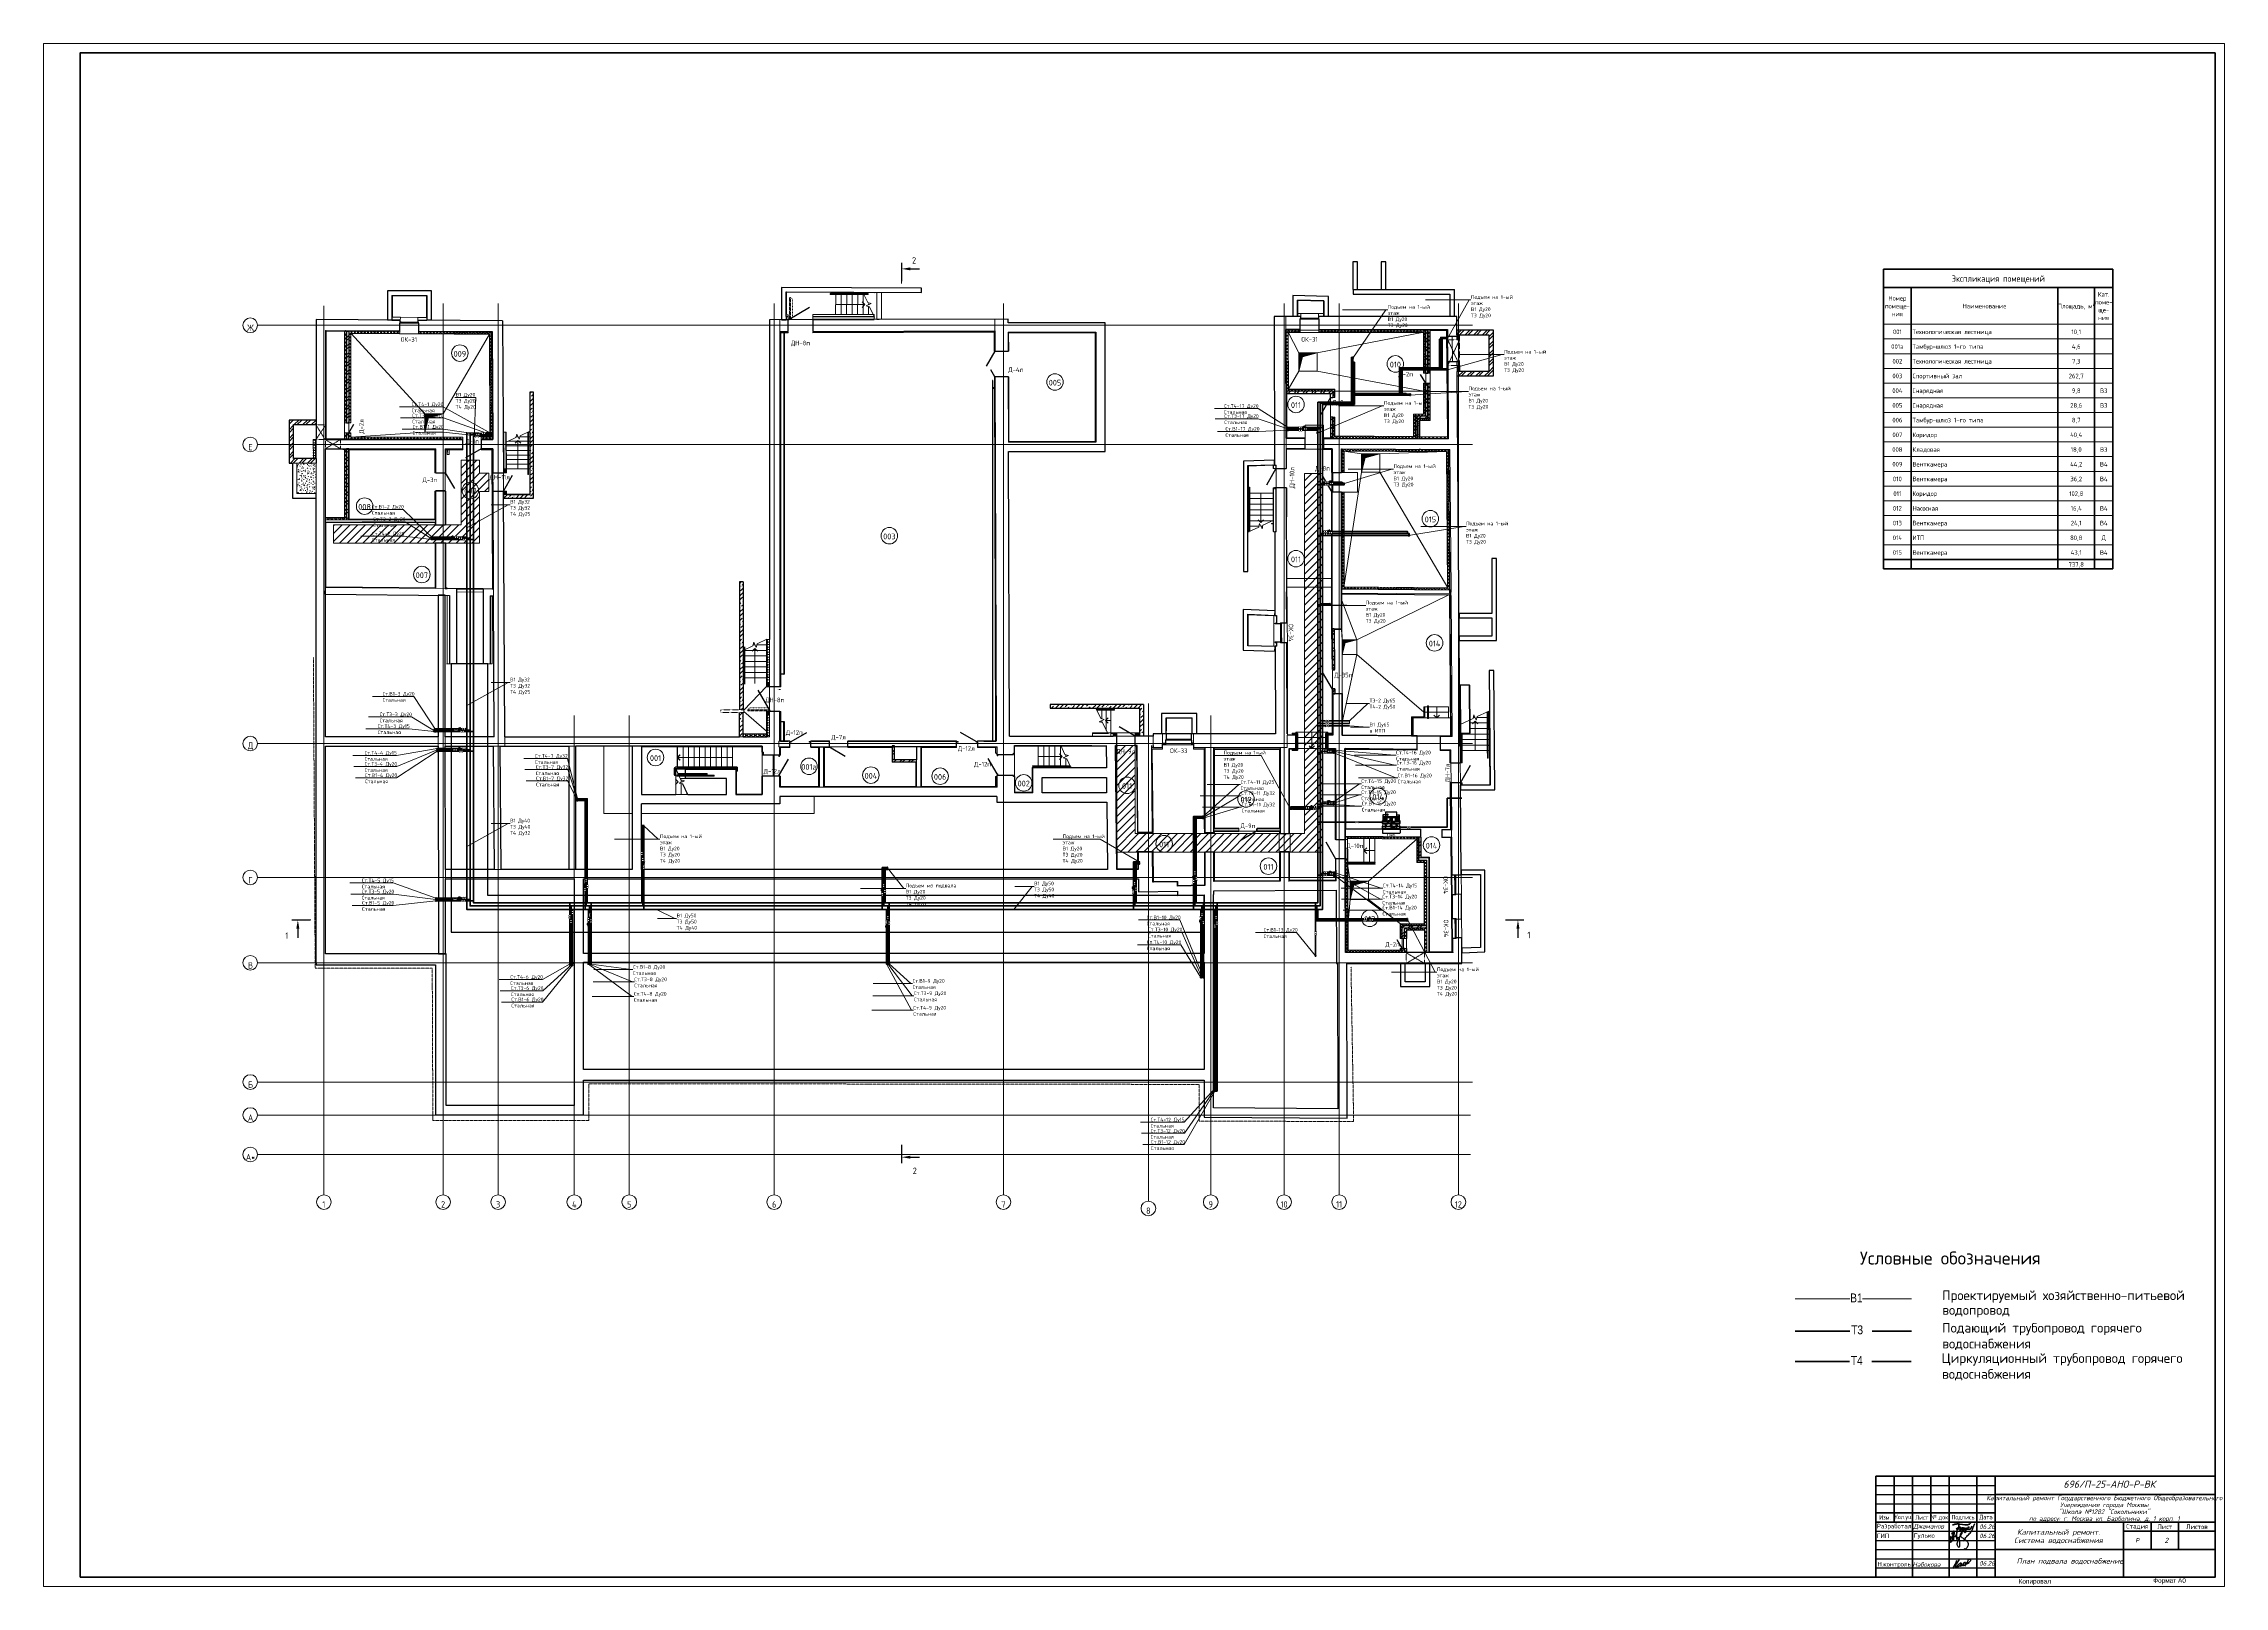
# Model space of a CAD drawing. Header units: millimetres. Extents: x -10178924 to 11692288, y -947381 to 58396.
# Drawn here: x 303540 to 422429, y -25696 to 58396 of the extents above; entities that cross this region are included whole.
import ezdxf
from ezdxf import colors
from ezdxf.entities.mleader import LeaderData, LeaderLine
from ezdxf.math import Vec2, Vec3

# ---------------------------------------------------------------- set-up
doc = ezdxf.new("R2010")
doc.units = ezdxf.units.MM
for name, pattern in [('ADSK_Линия сетки', [25, 20, -2.5, 0, -2.5]), ('ADSK_Пунктирная_п1', [0.53, 0, -0.53]), ('ADSK_Штриховая_ш3 п1_5', [4.5, 3, -1.5]), ('ADSK_Штрихпунктирная 2 точки_ш15 п1_5 п1_5 п1_5', [19.5, 15, -1.5, 0, -1.5, 0, -1.5])]:
    doc.linetypes.add(name, pattern=pattern)
for name, color, linetype, lineweight in [('!В1', 5, 'Continuous', 35), ('!К1', 32, 'Continuous', 30), ('!Т3', 1, 'Continuous', 35), ('!Т4', 30, 'Continuous', 35), ('_ Окна', 7, 'Continuous', 9), ('_0', 7, 'Continuous', 25), ('PDF _0', 7, 'Continuous', 9), ('PDF _Текст', 7, 'Continuous', 5), ('Shtamp', 7, 'Continuous', 35), ('Аннотация', 7, 'Continuous', 18), ('Выноски ВК', 7, 'Continuous', 0), ('Графика', 7, 'Continuous', 20), ('Двери', 7, 'Continuous', 9), ('Каркас', 7, 'Continuous', 18), ('Лестницы', 7, 'Continuous', 9), ('Марки дверей', 7, 'Continuous', 20), ('Марки окон', 7, 'Continuous', 20), ('Обобщенные модели', 7, 'Continuous', 18), ('Ограждение', 7, 'Continuous', 9), ('Окна', 7, 'Continuous', 9), ('Оси', 253, 'Continuous', 9), ('Пандусы', 7, 'Continuous', 18), ('Перекрытие', 7, 'Continuous', 18), ('подписи', 170, 'Continuous', 25), ('ПП_Оформление_подписи_ГИП_Гулько', 5, 'Continuous', 30), ('Разрезы', 7, 'Continuous', 9), ('Стены внутренние', 7, 'Continuous', 18), ('Стены наружные', 7, 'Continuous', 18), ('Стены несущие', 7, 'Continuous', 30), ('Стены отделка', 7, 'Continuous', 30), ('Стены перегородки', 7, 'Continuous', 30), ('Стены штриховка', 7, 'Continuous', 9), ('Стрелки вверх', 7, 'Continuous', 18), ('Узлы', 7, 'Continuous', 18), ('ШТРИХОВКА', 252, 'Continuous', 15)]:
    doc.layers.add(name, color=color, linetype=linetype, lineweight=lineweight)
for name, color, linetype in [('PDF _PDF __водопровод', 5, 'Continuous'), ('PDF _Ramka', 7, 'Continuous'), ('PDF _В1_Арматура', 7, 'Continuous'), ('PDF _ВК_Т3', 1, 'Continuous')]:
    doc.layers.add(name, color=color, linetype=linetype)
doc.layers.add('Линии', color=7, linetype='Continuous', lineweight=9, true_color=0x00a600)
doc.styles.add('GOST Common', font='GOST_Common.ttf', dxfattribs={"width": 0.9, "height": 350})
doc.styles.add('GOST Common_10', font='GOST_Common.ttf', dxfattribs={"width": 0.9, "height": 3.5})
doc.styles.add('GOST Common_11', font='GOST_Common.ttf', dxfattribs={"width": 0.9, "height": 2.5})
doc.styles.add('GOST Common_2', font='GOST_Common.ttf', dxfattribs={"width": 0.9, "height": 250})
doc.styles.add('GOST Common_3', font='GOST_Common.ttf', dxfattribs={"width": 0.8, "height": 350})
doc.styles.add('ISOCPEUR', font='isocpeui.ttf', dxfattribs={"width": 0.9})
doc.styles.add('PDF Arial Narrow', font='ARIALN.TTF')
doc.styles.add('PDF ArialMT', font='arial.ttf')
doc.styles.add('PDF ISOCPEUR', font='isocpeur.ttf')
doc.styles.add('PDF ISOCPEUR Italic', font='isocpeui.ttf')
doc.styles.add('М2', font='isocpeur.ttf', dxfattribs={"width": 0.8})
pattern_1 = [(45, (0, 0), (-235.7317, 235.7317), []), (45, (157.15, 0), (-235.7317, 235.7317), [])]
pattern_2 = [(45, (0, 0), (-106.06602, 106.06602), []), (135, (0, 0), (-106.06602, -106.06602), [])]
pattern_3 = [(45, (0, 0), (84.18955, 308.69595), [396.875, -79.375, 3.353, -76.022])]
pattern_4 = [(45, (0, 0), (84.19025, 308.69666), [396.875, -79.375, 3.353, -76.022])]
pattern_5 = [(45, (0, 0), (-212.132, 212.132), [])]
pattern_6 = [(0, (0, 0), (119.062, 68.741), [79.375, -158.75]), (120, (0, 0), (-119.06245, 68.74022), [79.375, -158.75]), (60, (0, 0), (-0.00045, 137.48122), [0, -158.75, 79.375, 0])]
pattern_7 = [(45, (0, 0), (-35.35534, 35.35534), []), (135, (0, 0), (-35.35534, -35.35534), [])]

# ---------------------------------------------------------------- blocks, each defined once
blk = doc.blocks.new('АС_Дверь_Однопольная_Алюминиевая - 1150х2200 алюм ост EIW30 Д12п-6524472-План подвала')
at = {"layer": 'Двери'}
for p, q in [((-450, -420), (-363, -420)), ((-450, -460), (-450, -420)), ((-363, -460), (-450, -460)), ((-363, -420), (-363, -460)), ((613, -420), (700, -420)), ((613, -460), (613, -420)), ((700, -460), (613, -460)), ((700, -420), (700, -460))]:
    blk.add_line(p, q, dxfattribs=at)
at = {"layer": 'Двери', "lineweight": 30}
blk.add_line((613, -460), (-232, -948), dxfattribs=at)
blk = doc.blocks.new('AC_Дверь_Двупольная_Стальная - 1400х1800Н Л нов Д4л_ост_алюм_EI30_-3156447-План подвала')
at = {"layer": 'Двери', "lineweight": 30}
for p, q in [((-700, 360), (-310, 585)), ((700, 360), (-123, 835))]:
    blk.add_line(p, q, dxfattribs=at)
blk = doc.blocks.new('АС_Дверь_Однопольная_Алюминиевая - 1150х2200 алюм ост EIW30 Д12л-6958117-План подвала')
at = {"layer": 'Двери'}
for p, q in [((-363, -420), (-450, -420)), ((-450, -420), (-450, -460)), ((-450, -460), (-363, -460)), ((-363, -460), (-363, -420)), ((700, -420), (613, -420)), ((613, -420), (613, -460)), ((613, -460), (700, -460)), ((700, -460), (700, -420))]:
    blk.add_line(p, q, dxfattribs=at)
at = {"layer": 'Двери', "lineweight": 30}
blk.add_line((-363, -460), (482, -948), dxfattribs=at)
blk = doc.blocks.new('АС_Дверь_Однопольная_Алюминиевая - 1150х2200 алюм ост EIW30 Д12л-6525024-План подвала')
at = {"layer": 'Двери'}
for p, q in [((-363, -98), (-450, -98)), ((-450, -98), (-450, -138)), ((-450, -138), (-363, -138)), ((-363, -138), (-363, -98)), ((700, -98), (613, -98)), ((613, -98), (613, -138)), ((613, -138), (700, -138)), ((700, -138), (700, -98))]:
    blk.add_line(p, q, dxfattribs=at)
at = {"layer": 'Двери', "lineweight": 30}
blk.add_line((-363, -138), (482, -626), dxfattribs=at)
blk = doc.blocks.new('AC_Дверь_Однопольная_Стальная - 1000х2200Н Л Д7л EI30-6473165-План подвала')
at = {"layer": 'Двери', "lineweight": 30}
blk.add_line((500, 153), (-366, 653), dxfattribs=at)
blk = doc.blocks.new('АС_Дверь_Однопольная_Алюминиевая - 1150х2200 алюм ост EIW30 Д12п-6958020-План подвала')
at = {"layer": 'Двери'}
for p, q in [((-450, -98), (-363, -98)), ((-450, -138), (-450, -98)), ((-363, -138), (-450, -138)), ((-363, -98), (-363, -138)), ((613, -98), (700, -98)), ((613, -138), (613, -98)), ((700, -138), (613, -138)), ((700, -98), (700, -138))]:
    blk.add_line(p, q, dxfattribs=at)
at = {"layer": 'Двери', "lineweight": 30}
blk.add_line((613, -138), (-232, -626), dxfattribs=at)
blk = doc.blocks.new('Ограждение 6 - Ограждение 1-1952564-План подвала')
at = {"layer": 'Ограждение'}
h = blk.add_hatch(dxfattribs=at)
h.set_pattern_fill('FP_1', color=256, style=0, pattern_type=2)
h.set_pattern_definition([(45, (0, 0), (-106.066, 106.066), [])])
h.paths.add_polyline_path([(45225, 32214), (45230, 32214), (45230, 32248), (45170, 32248), (45170, 32214)])
at = {"layer": 'Ограждение', "lineweight": 18}
for p, q in [((45170, 32248), (45170, 32214)), ((45230, 32248), (45170, 32248)), ((45170, 32214), (45230, 32214)), ((45230, 32214), (45230, 32248))]:
    blk.add_line(p, q, dxfattribs=at)
blk = doc.blocks.new('окна_rehau_двупольное - 980х1160 _створка и глухое_ ок-31-6126283-План подвала')
at = {"layer": '_ Окна', "lineweight": 18}
for p, q in [((-510, 135), (-510, 195)), ((-510, 195), (-434, 195)), ((-434, 135), (-510, 135)), ((-434, 195), (-434, 135)), ((-38, 135), (-38, 195)), ((-38, 195), (38, 195)), ((38, 135), (-38, 135)), ((38, 195), (38, 135)), ((434, 195), (434, 135)), ((510, 195), (434, 195)), ((434, 135), (510, 135)), ((510, 135), (510, 195))]:
    blk.add_line(p, q, dxfattribs=at)
at = {"layer": '_ Окна'}
for p, q in [((-490, 135), (-490, 195)), ((-434, 165), (-38, 165)), ((38, 165), (434, 165)), ((490, 135), (490, 195))]:
    blk.add_line(p, q, dxfattribs=at)
at = {"layer": 'Окна'}
for p, q in [((-510, 195), (-510, 135)), ((-434, 195), (-510, 195)), ((-510, 135), (-434, 135)), ((-434, 195), (-38, 195)), ((-38, 135), (-434, 135)), ((38, 195), (-38, 195)), ((-38, 135), (38, 135)), ((38, 195), (434, 195)), ((434, 135), (38, 135)), ((510, 195), (434, 195)), ((434, 135), (510, 135)), ((510, 135), (510, 195))]:
    blk.add_line(p, q, dxfattribs=at)
blk = doc.blocks.new('окна_rehau_двупольное - 980х1160 _створка и глухое_ ок-31-6127201-План подвала')
at = {"layer": '_ Окна', "lineweight": 18}
for p, q in [((-510, 200), (-510, 260)), ((-510, 260), (-434, 260)), ((-434, 200), (-510, 200)), ((-434, 260), (-434, 200)), ((-38, 200), (-38, 260)), ((-38, 260), (38, 260)), ((38, 200), (-38, 200)), ((38, 260), (38, 200)), ((434, 260), (434, 200)), ((510, 260), (434, 260)), ((434, 200), (510, 200)), ((510, 200), (510, 260))]:
    blk.add_line(p, q, dxfattribs=at)
at = {"layer": '_ Окна'}
for p, q in [((-490, 200), (-490, 260)), ((-434, 230), (-38, 230)), ((38, 230), (434, 230)), ((490, 200), (490, 260))]:
    blk.add_line(p, q, dxfattribs=at)
at = {"layer": 'Окна'}
for p, q in [((-510, 260), (-510, 200)), ((-434, 260), (-510, 260)), ((-510, 200), (-434, 200)), ((-434, 260), (-38, 260)), ((-38, 200), (-434, 200)), ((38, 260), (-38, 260)), ((-38, 200), (38, 200)), ((38, 260), (434, 260)), ((434, 200), (38, 200)), ((510, 260), (434, 260)), ((434, 200), (510, 200)), ((510, 200), (510, 260))]:
    blk.add_line(p, q, dxfattribs=at)
blk = doc.blocks.new('AC_Дверь_Однопольная_Стальная - 1000х2080h ДН-9л-2715197-План подвала')
at = {"layer": 'Двери', "lineweight": 30}
blk.add_line((500, 255), (-366, 755), dxfattribs=at)
blk = doc.blocks.new('AC_Дверь_Однопольная_Стальная - 1340Х2200h ДН-8п-2674032-План подвала')
at = {"layer": 'Двери', "lineweight": 30}
blk.add_line((-670, 320), (490, 990), dxfattribs=at)
blk = doc.blocks.new('AC_Дверь_Однопольная_Стальная - 1060х2080h ДН-7л-2588079-План подвала')
at = {"layer": 'Двери', "lineweight": 30}
blk.add_line((550, 255), (-403, 805), dxfattribs=at)
blk = doc.blocks.new('AC_Дверь_Однопольная_Стальная - 1050х2100h ДН-10л-6934079-План подвала')
at = {"layer": 'Двери', "lineweight": 30}
blk.add_line((525, 240), (-384, 765), dxfattribs=at)
blk = doc.blocks.new('окна_rehau_двупольное - 1360х1320Н ОК33-3751932-План подвала')
at = {"layer": '_ Окна', "lineweight": 18}
for p, q in [((-700, -105), (-700, -45)), ((-700, -45), (-624, -45)), ((-624, -105), (-700, -105)), ((-624, -45), (-624, -105)), ((-38, -105), (-38, -45)), ((-38, -45), (38, -45)), ((38, -105), (-38, -105)), ((38, -45), (38, -105)), ((624, -45), (624, -105)), ((700, -45), (624, -45)), ((624, -105), (700, -105)), ((700, -105), (700, -45))]:
    blk.add_line(p, q, dxfattribs=at)
at = {"layer": '_ Окна'}
for p, q in [((-680, -105), (-680, -45)), ((-624, -75), (-38, -75)), ((38, -75), (624, -75)), ((680, -105), (680, -45))]:
    blk.add_line(p, q, dxfattribs=at)
at = {"layer": 'Окна'}
for p, q in [((-700, -45), (-700, -105)), ((-624, -45), (-700, -45)), ((-700, -105), (-624, -105)), ((-624, -45), (-38, -45)), ((-38, -105), (-624, -105)), ((38, -45), (-38, -45)), ((-38, -105), (38, -105)), ((38, -45), (624, -45)), ((624, -105), (38, -105)), ((700, -45), (624, -45)), ((624, -105), (700, -105)), ((700, -105), (700, -45))]:
    blk.add_line(p, q, dxfattribs=at)
blk = doc.blocks.new('окна_rehau_двупольное - 1085х1220Н ОК34-3755709-План подвала')
at = {"layer": '_ Окна', "lineweight": 18}
for p, q in [((-542.5, -40), (-542.5, 20)), ((-542.5, 20), (-466.5, 20)), ((-466.5, 20), (-466.5, -40)), ((-35.5, -40), (-35.5, 20)), ((-35.5, 20), (40.5, 20)), ((40.5, 20), (40.5, -40)), ((466.5, 20), (466.5, -40)), ((542.5, 20), (466.5, 20)), ((542.5, -40), (542.5, 20)), ((-466.5, -40), (-542.5, -40)), ((40.5, -40), (-35.5, -40)), ((466.5, -40), (542.5, -40))]:
    blk.add_line(p, q, dxfattribs=at)
at = {"layer": '_ Окна'}
for p, q in [((-522.5, -40), (-522.5, 20)), ((522.5, -40), (522.5, 20)), ((-466.5, -10), (-35.5, -10)), ((40.5, -10), (466.5, -10))]:
    blk.add_line(p, q, dxfattribs=at)
at = {"layer": 'Окна'}
for p, q in [((-542.5, 20), (-542.5, -40)), ((-466.5, 20), (-542.5, 20)), ((-466.5, 20), (-35.5, 20)), ((40.5, 20), (-35.5, 20)), ((40.5, 20), (466.5, 20)), ((542.5, 20), (466.5, 20)), ((542.5, -40), (542.5, 20)), ((-542.5, -40), (-466.5, -40)), ((-35.5, -40), (-466.5, -40)), ((-35.5, -40), (40.5, -40)), ((466.5, -40), (40.5, -40)), ((466.5, -40), (542.5, -40))]:
    blk.add_line(p, q, dxfattribs=at)
blk = doc.blocks.new('AC_Дверь_Однопольная_Стальная - 1000х2100Н Д35п-металлическая-6961980-План подвала')
at = {"layer": 'Двери', "lineweight": 30}
blk.add_line((-535, 60), (392, 595), dxfattribs=at)
blk = doc.blocks.new('AC_Дверь_Однопольная_Стальная - 545х1245 Л нов Д2л-3111998-План подвала')
at = {"layer": 'Двери', "lineweight": 30}
blk.add_line((272, 60), (-199, 333), dxfattribs=at)
blk = doc.blocks.new('AC_Дверь_Однопольная_Стальная - 545х1295 Л нов Д2п-6472559-План подвала')
at = {"layer": 'Двери', "lineweight": 30}
blk.add_line((-273, 60), (199, 333), dxfattribs=at)
blk = doc.blocks.new('AC_Дверь_Однопольная_Стальная - 1000х1950 П нов д1п EI30-6474272-План подвала')
at = {"layer": 'Двери', "lineweight": 30}
blk.add_line((-500, 255), (366, 755), dxfattribs=at)
blk = doc.blocks.new('AC_Дверь_Однопольная_Деревянная - 950х2100 П нов Д3п EI30-6474104-План подвала')
at = {"layer": 'Двери', "lineweight": 30}
blk.add_line((-500, 255), (366, 755), dxfattribs=at)
blk = doc.blocks.new('AC_Дверь_Однопольная_Стальная - 850х1850Н нов Д9п EI30-6474928-План подвала')
at = {"layer": 'Двери', "lineweight": 30}
blk.add_line((-500, 60), (366, 560), dxfattribs=at)
blk = doc.blocks.new('AC_Дверь_Однопольная_Стальная - 1040х1980Н нов Д10п металлическая-3159623-План подвала')
at = {"layer": 'Двери', "lineweight": 30}
blk.add_line((-535, 255), (392, 790), dxfattribs=at)
blk = doc.blocks.new('окна_rehau_двупольное - 1085х1220Н ОК34-3161617-План подвала')
at = {"layer": '_ Окна', "lineweight": 18}
for p, q in [((-542.5, -105), (-542.5, -45)), ((-542.5, -45), (-466.5, -45)), ((-466.5, -105), (-542.5, -105)), ((-466.5, -45), (-466.5, -105)), ((-35.5, -105), (-35.5, -45)), ((-35.5, -45), (40.5, -45)), ((40.5, -105), (-35.5, -105)), ((40.5, -45), (40.5, -105)), ((466.5, -45), (466.5, -105)), ((542.5, -45), (466.5, -45)), ((466.5, -105), (542.5, -105)), ((542.5, -105), (542.5, -45))]:
    blk.add_line(p, q, dxfattribs=at)
at = {"layer": '_ Окна'}
for p, q in [((-522.5, -105), (-522.5, -45)), ((-466.5, -75), (-35.5, -75)), ((40.5, -75), (466.5, -75)), ((522.5, -105), (522.5, -45))]:
    blk.add_line(p, q, dxfattribs=at)
at = {"layer": 'Окна'}
for p, q in [((-542.5, -45), (-542.5, -105)), ((-466.5, -45), (-542.5, -45)), ((-542.5, -105), (-466.5, -105)), ((-466.5, -45), (-35.5, -45)), ((-35.5, -105), (-466.5, -105)), ((40.5, -45), (-35.5, -45)), ((-35.5, -105), (40.5, -105)), ((40.5, -45), (466.5, -45)), ((466.5, -105), (40.5, -105)), ((542.5, -45), (466.5, -45)), ((466.5, -105), (542.5, -105)), ((542.5, -105), (542.5, -45))]:
    blk.add_line(p, q, dxfattribs=at)
blk = doc.blocks.new('AC_Дверь_Однопольная_Стальная - 1000х2100Н Д8п противопож EI30-6422777-План подвала')
at = {"layer": 'Двери', "lineweight": 30}
blk.add_line((-535, 255), (392, 790), dxfattribs=at)
blk = doc.blocks.new('Ограждение - Ограждение-3193906-План подвала')
at = {"layer": 'Ограждение'}
for p, q in [((52798, 21695), (52798, 20650)), ((53475, 21695), (52798, 21695)), ((52838, 21655), (52838, 20650)), ((53515, 21655), (52838, 21655)), ((53475, 22250), (53515, 22250)), ((53475, 22250), (53475, 21695)), ((53515, 22250), (53515, 21655)), ((52838, 20650), (52798, 20650))]:
    blk.add_line(p, q, dxfattribs=at)
blk = doc.blocks.new('Ограждение - 40-3256489-План подвала')
at = {"layer": 'Ограждение', "lineweight": 18}
blk.add_arc((0, 0), 20, 39.77476, 140.22524, dxfattribs=at)
blk = doc.blocks.new('Ограждение - 40-3098293-План подвала')
at = {"layer": 'Ограждение', "lineweight": 18}
blk.add_arc((0, 0), 20, 219.77476, 320.22524, dxfattribs=at)
blk = doc.blocks.new('Ограждение - Ограждение-3256397-План подвала')
at = {"layer": 'Ограждение'}
for p, q in [((49186, 13668), (49186, 13708)), ((50201, 13708), (49186, 13708)), ((50201, 13668), (49186, 13668)), ((50801, 13708), (50201, 13708)), ((50801, 13668), (50201, 13668)), ((50801, 13708), (50801, 13668))]:
    blk.add_line(p, q, dxfattribs=at)
for name, p, rotation in [('Ограждение - 40-3098293-План подвала', (49198, 13688), 269.9999999999997), ('Ограждение - 40-3256489-План подвала', (50789, 13688), 269.9999999999993)]:
    blk.add_blockref(name, p, dxfattribs=dict(rotation=rotation))
blk = doc.blocks.new('GM_Отверстие прямоугольное _в плите_ - Отверстие-3906246-План подвала')
at = {"layer": 'Обобщенные модели'}
for p, q in [((-50, -125), (-50, 125)), ((-50, 125), (50, 125)), ((50, 125), (-50, 125)), ((-50, 125), (-50, -125)), ((-50, -125), (-25, 100)), ((-25, 100), (50, 125)), ((50, 125), (50, -125)), ((50, -125), (50, 125)), ((50, -125), (-50, -125)), ((-50, -125), (50, -125))]:
    blk.add_line(p, q, dxfattribs=at)
for start, end in [(360, 180), (180, 360), (60, 165), (300, 360), (195, 270)]:
    blk.add_arc((0, 0), 2.5, start, end, dxfattribs=at)
blk = doc.blocks.new('AC_Дверь_Однопольная_Стальная - 1070х2200Н Д8л противопож EI30-6422788-План подвала')
at = {"layer": 'Двери', "lineweight": 30}
blk.add_line((535, 60), (-392, 595), dxfattribs=at)
blk = doc.blocks.new('Тип перил - Перила_Внутренний_-6517018-План подвала')
at = {"layer": 'Ограждение'}
for p, q in [((46583, 20810), (46303, 20810)), ((46303, 20792), (46303, 20788)), ((46303, 20770), (46583, 20770)), ((46563, 20770), (46563, 19917)), ((46583, 20788), (46583, 20792)), ((46583, 20790), (46585, 20790)), ((46603, 19917), (46603, 20790)), ((46563, 19898), (46303, 19898)), ((46303, 19880), (46303, 19876)), ((46303, 19858), (46583, 19858)), ((46583, 19876), (46583, 19878))]:
    blk.add_line(p, q, dxfattribs=at)
at = {"layer": 'Ограждение', "flags": 128}
blk.add_lwpolyline([(46585, 19947), (46583, 19947), (46581, 19947)], dxfattribs=at)
blk = doc.blocks.new('Тип перил - D40-16087-План подвала')
at = {"layer": 'Ограждение', "flags": 128}
for points in [[(0, 20), (1, 20), (2, 20), (2, 20), (3, 20), (4, 20), (5, 19), (6, 19), (6, 19), (7, 19), (8, 18), (9, 18), (9, 18), (10, 17), (11, 17), (11, 17), (12, 16), (13, 16), (13, 15), (14, 14), (14, 14), (15, 13), (15, 13), (16, 12), (16, 11), (17, 11), (17, 10), (18, 9), (18, 9), (18, 8), (19, 7), (19, 6), (19, 6), (19, 5), (20, 4), (20, 3), (20, 3), (20, 2), (20, 1), (20, 0), (20, 0)], [(20, 0), (20, -1), (20, -2), (20, -2), (20, -3), (20, -4), (19, -5), (19, -6), (19, -6), (19, -7), (18, -8), (18, -9), (18, -9), (17, -10), (17, -11), (17, -11), (16, -12), (16, -13), (15, -13), (14, -14), (14, -14), (13, -15), (13, -15), (12, -16), (11, -16), (11, -17), (10, -17), (9, -18), (9, -18), (8, -18), (7, -19), (6, -19), (6, -19), (5, -19), (4, -20), (3, -20), (3, -20), (2, -20), (1, -20), (0, -20), (0, -20)]]:
    blk.add_lwpolyline(points, dxfattribs=at)
blk = doc.blocks.new('Тип перил - Перила_Внутренний_-V1-План подвала')
at = {"layer": 'Ограждение'}
for p, q in [((46303, 20810), (46303, 20770)), ((46303, 20810), (46583, 20810)), ((46303, 20770), (46583, 20770)), ((46563, 20770), (46563, 19878)), ((46583, 20810), (46583, 20770)), ((46603, 20790), (46583, 20790)), ((46603, 20790), (46603, 19878)), ((46303, 19858), (46303, 19898)), ((46563, 19898), (46303, 19898)), ((46583, 19858), (46303, 19858)), ((46603, 19878), (46563, 19878)), ((46583, 19858), (46583, 19878))]:
    blk.add_line(p, q, dxfattribs=at)
blk = doc.blocks.new('ADSK_Ограждение_Опоры_Г_образная - D15 высота60 консоль80-16089-План подвала')
at = {"layer": 'Ограждение'}
for p, q in [((-7.5, 76), (-7.5, 20)), ((7.5, 20), (7.5, 66))]:
    blk.add_line(p, q, dxfattribs=at)
blk = doc.blocks.new('Тип перил - Перила_Внутренний_-6527315-План подвала')
at = {"layer": 'Ограждение'}
for p, q in [((48112, 20790), (48112, 19896)), ((48130, 20790), (48132, 20790)), ((48412, 20810), (48132, 20810)), ((48132, 20792), (48132, 20788)), ((48132, 20770), (48412, 20770)), ((48152, 19896), (48152, 20770)), ((48412, 20788), (48412, 20792)), ((48132, 19858), (48132, 19856)), ((48132, 19838), (48412, 19838)), ((48412, 19878), (48152, 19878)), ((48412, 19856), (48412, 19860))]:
    blk.add_line(p, q, dxfattribs=at)
at = {"layer": 'Ограждение', "flags": 128}
blk.add_lwpolyline([(48134, 19926), (48132, 19927), (48130, 19926)], dxfattribs=at)
blk = doc.blocks.new('Тип перил - D40-V2-План подвала')
at = {"layer": 'Ограждение', "flags": 128}
for points in [[(0, 20), (1, 20), (2, 20), (2, 20), (3, 20), (4, 20), (5, 19), (6, 19), (6, 19), (7, 19), (8, 18), (9, 18), (9, 18), (10, 17), (11, 17), (11, 17), (12, 16), (13, 16), (13, 15), (14, 14), (14, 14), (15, 13), (15, 13), (16, 12), (16, 11), (17, 11), (17, 10), (18, 9), (18, 9), (18, 8), (19, 7), (19, 6), (19, 6), (19, 5), (20, 4), (20, 3), (20, 3), (20, 2), (20, 1), (20, 0), (20, 0)], [(20, 0), (20, -1), (20, -2), (20, -2), (20, -3), (20, -4), (19, -5), (19, -6), (19, -6), (19, -7), (18, -8), (18, -9), (18, -9), (17, -10), (17, -11), (17, -11), (16, -12), (16, -13), (15, -13), (14, -14), (14, -14), (13, -15), (13, -15), (12, -16), (11, -16), (11, -17), (10, -17), (9, -18), (9, -18), (8, -18), (7, -19), (6, -19), (6, -19), (5, -19), (4, -20), (3, -20), (3, -20), (2, -20), (1, -20), (0, -20), (0, -20)]]:
    blk.add_lwpolyline(points, dxfattribs=at)
blk = doc.blocks.new('Тип перил - Перила_Внутренний_-V3-План подвала')
at = {"layer": 'Ограждение'}
for p, q in [((48132, 20790), (48112, 20790)), ((48112, 20790), (48112, 19858)), ((48132, 20770), (48132, 20810)), ((48412, 20810), (48132, 20810)), ((48412, 20770), (48132, 20770)), ((48152, 20770), (48152, 19858)), ((48412, 20770), (48412, 20810)), ((48152, 19858), (48112, 19858)), ((48132, 19858), (48132, 19838)), ((48132, 19838), (48412, 19838)), ((48152, 19878), (48412, 19878)), ((48412, 19878), (48412, 19838))]:
    blk.add_line(p, q, dxfattribs=at)
blk = doc.blocks.new('ADSK_Ограждение_Опоры_Г_образная - D15 высота60 консоль80-V4-План подвала')
at = {"layer": 'Ограждение'}
for p, q in [((-8, 66), (-8, 20)), ((0, 80), (-3, 80)), ((7, 80), (0, 80)), ((7, 20), (7, 80))]:
    blk.add_line(p, q, dxfattribs=at)
blk = doc.blocks.new('Тип перил - D40-V5-План подвала')
at = {"layer": 'Ограждение', "flags": 128}
for points in [[(50792, 13788), (50794, 13788), (50796, 13788), (50798, 13787), (50799, 13787), (50801, 13786), (50802, 13785), (50803, 13785), (50804, 13784), (50805, 13783), (50806, 13782), (50807, 13782), (50808, 13781), (50808, 13780), (50809, 13779), (50809, 13779), (50810, 13778), (50810, 13778), (50810, 13777), (50811, 13776), (50811, 13776), (50811, 13775), (50811, 13775), (50811, 13774), (50812, 13774), (50812, 13773), (50812, 13773), (50812, 13773), (50812, 13772), (50812, 13772), (50812, 13771), (50812, 13771), (50812, 13771), (50812, 13770), (50812, 13770), (50812, 13769), (50812, 13769), (50812, 13769), (50812, 13768), (50812, 13768), (50812, 13768)], [(50792, 13748), (50794, 13748), (50796, 13748), (50798, 13749), (50799, 13749), (50801, 13750), (50802, 13750), (50803, 13751), (50804, 13752), (50805, 13753), (50806, 13753), (50807, 13754), (50808, 13755), (50808, 13756), (50809, 13756), (50809, 13757), (50810, 13758), (50810, 13758), (50810, 13759), (50811, 13759), (50811, 13760), (50811, 13760), (50811, 13761), (50811, 13761), (50812, 13762), (50812, 13762), (50812, 13763), (50812, 13763), (50812, 13764), (50812, 13764), (50812, 13764), (50812, 13765), (50812, 13765), (50812, 13766), (50812, 13766), (50812, 13766), (50812, 13767), (50812, 13767), (50812, 13767), (50812, 13768), (50812, 13768)]]:
    blk.add_lwpolyline(points, dxfattribs=at)
blk = doc.blocks.new('Тип перил - Перила_Внутренний_-V6-План подвала')
at = {"layer": 'Ограждение'}
for p, q in [((50190, 13788), (49319, 13788)), ((50190, 13748), (49319, 13748)), ((50190, 13788), (50212, 13788)), ((50190, 13748), (50212, 13748)), ((50801, 13788), (50212, 13788)), ((50801, 13748), (50212, 13748)), ((50801, 13748), (50801, 13788))]:
    blk.add_line(p, q, dxfattribs=at)
blk = doc.blocks.new('ADSK_Ограждение_Опоры_Г_образная - D15 высота60 консоль80-V7-План подвала')
at = {"layer": 'Ограждение'}
for p, q in [((-7, 76), (-7, 20)), ((8, 20), (8, 76))]:
    blk.add_line(p, q, dxfattribs=at)
blk = doc.blocks.new('ADSK_Ограждение_Опоры_Г_образная - D15 высота60 консоль80-V8-План подвала')
at = {"layer": 'Ограждение'}
for p, q in [((-7.5, 66), (-7.5, 20)), ((7.5, 20), (7.5, 66))]:
    blk.add_line(p, q, dxfattribs=at)
blk = doc.blocks.new('ADSK_Ограждение_Опоры_Г_образная - D15 высота60 консоль80-V9-План подвала')
at = {"layer": 'Ограждение'}
for p, q in [((-7.5, 76), (-7.5, 20)), ((7.5, 20), (7.5, 76))]:
    blk.add_line(p, q, dxfattribs=at)
blk = doc.blocks.new('ADSK_Ограждение_Опоры_Г_образная - D15 высота60 консоль80-V10-План подвала')
at = {"layer": 'Ограждение'}
for p, q in [((0, 80), (-8, 80)), ((-8, 80), (-8, 20)), ((3, 80), (0, 80)), ((8, 20), (8, 76))]:
    blk.add_line(p, q, dxfattribs=at)
blk = doc.blocks.new('Тип перил - Перила_Внутренний_-6625185-План подвала')
at = {"layer": 'Ограждение'}
for p, q in [((55402, 20152), (55402, 20105)), ((55420, 20111), (55424, 20111)), ((55442, 20105), (55442, 20152))]:
    blk.add_line(p, q, dxfattribs=at)
blk = doc.blocks.new('Тип перил - Перила_Внутренний_-V11-План подвала')
at = {"layer": 'Ограждение'}
for p, q in [((55442, 21298), (55402, 21298)), ((55402, 20110), (55402, 21298)), ((55442, 20110), (55442, 21298))]:
    blk.add_line(p, q, dxfattribs=at)
blk = doc.blocks.new('Тип верхнего поручня - Верхний поручень_Внутренний_-6634696-План подвала')
at = {"layer": 'Ограждение'}
for p, q in [((56935, 19725), (56935, 19565)), ((56953, 19565), (56958, 19565)), ((56975, 19565), (56975, 19725))]:
    blk.add_line(p, q, dxfattribs=at)
blk = doc.blocks.new('Тип верхнего поручня - D40 шаг 200-16091-План подвала')
at = {"layer": 'Ограждение'}
for p, q in [((0, 2), (0, 0)), ((0, 0), (0, -2))]:
    blk.add_line(p, q, dxfattribs=at)
at = {"layer": 'Ограждение', "flags": 128}
for points in [[(0, 20), (4, 20), (8, 20), (12, 20), (16, 20), (20, 20), (24, 20), (28, 20), (31, 20), (35, 20), (39, 20), (43, 20), (46, 20), (50, 20), (53, 20), (56, 20), (60, 20), (63, 20), (66, 20), (69, 20), (72, 20), (74, 20), (77, 20), (80, 20), (82, 20), (84, 20), (86, 20), (88, 20), (90, 20), (92, 20), (93, 20), (95, 20), (96, 20), (97, 20), (98, 20), (99, 20), (99, 20), (100, 20), (100, 20), (100, 20), (100, 20)], [(100, 20), (100, 20), (100, 20), (99, 20), (99, 20), (98, 20), (97, 20), (96, 20), (95, 20), (94, 20), (92, 20), (90, 20), (89, 20), (87, 20), (85, 20), (83, 20), (80, 20), (78, 20), (75, 20), (72, 20), (70, 20), (67, 20), (64, 20), (61, 20), (57, 20), (54, 20), (51, 20), (47, 20), (44, 20), (40, 20), (36, 20), (32, 20), (29, 20), (25, 20), (21, 20), (17, 20), (13, 20), (9, 20), (5, 20), (1, 20), (0, 20)], [(100, 20), (101, 20), (102, 20), (102, 20), (103, 20), (104, 20), (105, 19), (106, 19), (106, 19), (107, 19), (108, 18), (109, 18), (109, 18), (110, 17), (111, 17), (111, 17), (112, 16), (113, 16), (113, 15), (114, 14), (114, 14), (115, 13), (115, 13), (116, 12), (116, 11), (117, 11), (117, 10), (118, 9), (118, 9), (118, 8), (119, 7), (119, 6), (119, 6), (119, 5), (120, 4), (120, 3), (120, 3), (120, 2), (120, 1), (120, 0), (120, 0)], [(120, 0), (120, -1), (120, -2), (120, -2), (120, -3), (120, -4), (119, -5), (119, -6), (119, -6), (119, -7), (118, -8), (118, -9), (118, -9), (117, -10), (117, -11), (117, -11), (116, -12), (116, -13), (115, -13), (114, -14), (114, -14), (113, -15), (113, -15), (112, -16), (111, -16), (111, -17), (110, -17), (109, -18), (109, -18), (108, -18), (107, -19), (106, -19), (106, -19), (105, -19), (104, -20), (103, -20), (103, -20), (102, -20), (101, -20), (100, -20), (100, -20)], [(0, -20), (4, -20), (8, -20), (12, -20), (16, -20), (20, -20), (24, -20), (28, -20), (31, -20), (35, -20), (39, -20), (43, -20), (46, -20), (50, -20), (53, -20), (56, -20), (60, -20), (63, -20), (66, -20), (69, -20), (72, -20), (74, -20), (77, -20), (80, -20), (82, -20), (84, -20), (86, -20), (88, -20), (90, -20), (92, -20), (93, -20), (95, -20), (96, -20), (97, -20), (98, -20), (99, -20), (99, -20), (100, -20), (100, -20), (100, -20), (100, -20)], [(100, -20), (100, -20), (100, -20), (99, -20), (99, -20), (98, -20), (97, -20), (96, -20), (95, -20), (94, -20), (92, -20), (90, -20), (89, -20), (87, -20), (85, -20), (83, -20), (80, -20), (78, -20), (75, -20), (72, -20), (70, -20), (67, -20), (64, -20), (61, -20), (57, -20), (54, -20), (51, -20), (47, -20), (44, -20), (40, -20), (36, -20), (32, -20), (29, -20), (25, -20), (21, -20), (17, -20), (13, -20), (9, -20), (5, -20), (1, -20), (0, -20)]]:
    blk.add_lwpolyline(points, dxfattribs=at)
blk = doc.blocks.new('Тип верхнего поручня - Верхний поручень_Внутренний_-V12-План подвала')
at = {"layer": 'Ограждение'}
for p, q in [((56975, 21997), (56935, 21979)), ((56935, 21965), (56935, 21979)), ((56975, 21965), (56975, 21997)), ((56935, 19565), (56935, 19725)), ((56935, 19565), (56975, 19565)), ((56975, 19565), (56975, 19725))]:
    blk.add_line(p, q, dxfattribs=at)
blk = doc.blocks.new('Тип перил - Перила_Внутренний_-6646849-План подвала')
at = {"layer": 'Ограждение'}
for p, q in [((56975, 21997), (56935, 21979)), ((56935, 21965), (56935, 21979)), ((56975, 21965), (56975, 21997))]:
    blk.add_line(p, q, dxfattribs=at)
blk = doc.blocks.new('ADSK_Ограждение_Опоры_Г_образная - D15 высота60 консоль80-V13-План подвала')
at = {"layer": 'Ограждение'}
for p, q in [((-7.5, 80), (-7.5, 20.8)), ((0, 80), (-7.5, 80)), ((7.5, 80), (0, 80)), ((7.5, 20.8), (7.5, 80))]:
    blk.add_line(p, q, dxfattribs=at)
blk = doc.blocks.new('AC_Дверь_Однопольная_Стальная - 1340Х2200h ДН-8п-6920971-План подвала')
at = {"layer": 'Двери', "lineweight": 30}
blk.add_line((-670, 240), (490, 910), dxfattribs=at)
blk = doc.blocks.new('Тип верхнего поручня - Верхний поручень_Внутренний_-6935785-План подвала')
at = {"layer": 'Ограждение'}
for p, q in [((35622, 22104), (35640, 22064)), ((36391, 22104), (35622, 22104)), ((36391, 22064), (35640, 22064)), ((36422, 22104), (36391, 22104)), ((36422, 22064), (36391, 22064)), ((36604, 22104), (36422, 22104)), ((36604, 22064), (36422, 22064)), ((36604, 22064), (36604, 22104))]:
    blk.add_line(p, q, dxfattribs=at)
blk = doc.blocks.new('Тип перил - Перила_Внутренний_-6935798-План подвала')
at = {"layer": 'Ограждение'}
for p, q in [((35622, 22104), (35640, 22064)), ((36404, 22104), (35622, 22104)), ((36404, 22064), (35640, 22064)), ((36404, 22064), (36404, 22104))]:
    blk.add_line(p, q, dxfattribs=at)
blk = doc.blocks.new('AC_Дверь_Однопольная_Стальная - 1000х2100 ДН-11л-6944098-План подвала')
at = {"layer": 'Двери', "lineweight": 30}
blk.add_line((500, 285), (-366, 785), dxfattribs=at)
blk = doc.blocks.new('Тип верхнего поручня - Верхний поручень_Внутренний_-6947283-План подвала')
at = {"layer": 'Ограждение'}
for p, q in [((4625, 35941), (4625, 35248)), ((4643, 35909), (4647, 35909)), ((4665, 35248), (4665, 35941)), ((4625, 35204), (4625, 35022)), ((4643, 35022), (4648, 35022)), ((4665, 35022), (4665, 35204))]:
    blk.add_line(p, q, dxfattribs=at)
at = {"layer": 'Ограждение', "flags": 128}
for points in [[(4625, 35204), (4625, 35207), (4625, 35210), (4625, 35212), (4625, 35215), (4625, 35218), (4625, 35221), (4625, 35223), (4625, 35226), (4625, 35229), (4625, 35231), (4625, 35234), (4625, 35236), (4625, 35239), (4625, 35241), (4625, 35244), (4625, 35246), (4625, 35248)], [(4665, 35248), (4665, 35246), (4665, 35243), (4665, 35241), (4665, 35238), (4665, 35236), (4665, 35234), (4665, 35231), (4665, 35228), (4665, 35226), (4665, 35223), (4665, 35220), (4665, 35218), (4665, 35215), (4665, 35212), (4665, 35209), (4665, 35206), (4665, 35204)]]:
    blk.add_lwpolyline(points, dxfattribs=at)
blk = doc.blocks.new('Тип верхнего поручня - Верхний поручень_Внутренний_-V14-План подвала')
at = {"layer": 'Ограждение'}
for p, q in [((4665, 37244), (4625, 37225)), ((4625, 35235), (4625, 37225)), ((4665, 35235), (4665, 37244)), ((4625, 35204), (4625, 35235)), ((4625, 35022), (4625, 35204)), ((4625, 35022), (4665, 35022)), ((4665, 35204), (4665, 35235)), ((4665, 35022), (4665, 35204))]:
    blk.add_line(p, q, dxfattribs=at)
blk = doc.blocks.new('Тип перил - Перила_Внутренний_-6947296-План подвала')
at = {"layer": 'Ограждение'}
for p, q in [((4625, 35941), (4625, 35222)), ((4643, 35909), (4647, 35909)), ((4665, 35222), (4665, 35941))]:
    blk.add_line(p, q, dxfattribs=at)
blk = doc.blocks.new('Тип перил - D40-V15-План подвала')
at = {"layer": 'Ограждение', "flags": 128}
for points in [[(4626, 35230), (4626, 35229), (4626, 35228), (4627, 35227), (4627, 35226), (4628, 35225), (4628, 35224), (4629, 35223), (4629, 35222), (4630, 35221), (4631, 35221), (4631, 35220), (4632, 35219), (4632, 35219), (4633, 35218), (4634, 35218), (4634, 35217), (4635, 35217), (4635, 35217), (4636, 35216), (4637, 35216), (4637, 35216), (4638, 35216), (4638, 35215), (4639, 35215), (4639, 35215), (4640, 35215), (4641, 35215), (4641, 35215), (4642, 35214), (4642, 35214), (4643, 35214), (4643, 35214), (4644, 35214), (4644, 35214), (4645, 35214), (4645, 35214), (4645, 35214)], [(4665, 35230), (4665, 35229), (4664, 35228), (4664, 35227), (4663, 35226), (4663, 35225), (4662, 35224), (4662, 35223), (4661, 35222), (4661, 35221), (4660, 35221), (4659, 35220), (4659, 35219), (4658, 35219), (4657, 35218), (4657, 35218), (4656, 35217), (4656, 35217), (4655, 35217), (4654, 35216), (4654, 35216), (4653, 35216), (4653, 35216), (4652, 35215), (4652, 35215), (4651, 35215), (4651, 35215), (4650, 35215), (4649, 35215), (4649, 35214), (4648, 35214), (4648, 35214), (4647, 35214), (4647, 35214), (4646, 35214), (4646, 35214), (4645, 35214), (4645, 35214)]]:
    blk.add_lwpolyline(points, dxfattribs=at)
blk = doc.blocks.new('Тип перил - Перила_Внутренний_-V16-План подвала')
at = {"layer": 'Ограждение'}
for p, q in [((4665, 37244), (4625, 37225)), ((4625, 35222), (4625, 37225)), ((4665, 35222), (4665, 37244)), ((4625, 35222), (4634, 35222)), ((4655, 35222), (4665, 35222))]:
    blk.add_line(p, q, dxfattribs=at)
blk = doc.blocks.new('ADSK_Ограждение_Опоры_Г_образная - D15 высота60 консоль80-V17-План подвала')
at = {"layer": 'Ограждение'}
for p, q in [((-7.5, 80), (-7.5, 20)), ((0, 80), (-7.5, 80)), ((7.5, 80), (0, 80)), ((7.5, 20), (7.5, 80))]:
    blk.add_line(p, q, dxfattribs=at)
blk = doc.blocks.new('Тип перил - Перила_Внутренний_-6957739-План подвала')
at = {"layer": 'Ограждение'}
for p, q in [((43948, 34193), (43948, 33909)), ((43948, 33867), (43948, 32946)), ((43970, 34193), (43965, 34193)), ((43988, 33909), (43988, 34193)), ((43988, 32946), (43988, 33867)), ((43970, 32979), (43966, 32979))]:
    blk.add_line(p, q, dxfattribs=at)
at = {"layer": 'Ограждение', "flags": 128}
for points in [[(43948, 33867), (43948, 33869), (43948, 33871), (43948, 33874), (43948, 33876), (43948, 33879), (43948, 33881), (43948, 33884), (43948, 33887), (43948, 33889), (43948, 33892), (43948, 33895), (43948, 33897), (43948, 33900), (43948, 33903), (43948, 33906), (43948, 33908), (43948, 33909)], [(43988, 33909), (43988, 33907), (43988, 33904), (43988, 33901), (43988, 33898), (43988, 33896), (43988, 33893), (43988, 33890), (43988, 33887), (43988, 33885), (43988, 33882), (43988, 33880), (43988, 33877), (43988, 33875), (43988, 33872), (43988, 33870), (43988, 33868), (43988, 33867)]]:
    blk.add_lwpolyline(points, dxfattribs=at)
blk = doc.blocks.new('Тип перил - D40-V18-План подвала')
at = {"layer": 'Ограждение', "flags": 128}
for points in [[(0, 20), (1, 20), (2, 20), (2, 20), (3, 20), (4, 20), (5, 19), (6, 19), (6, 19), (7, 19), (8, 18), (9, 18), (9, 18), (10, 17), (11, 17), (11, 17), (12, 16), (13, 16), (13, 15), (14, 14), (14, 14), (15, 13), (15, 13), (16, 12), (16, 11), (17, 11), (17, 10), (18, 9), (18, 9), (18, 8), (19, 7), (19, 6), (19, 6), (19, 5), (20, 4), (20, 3), (20, 3), (20, 2), (20, 1), (20, 0), (20, 0)], [(20, 0), (20, -1), (20, -2), (20, -2), (20, -3), (20, -4), (19, -5), (19, -6), (19, -6), (19, -7), (18, -8), (18, -9), (18, -9), (17, -10), (17, -11), (17, -11), (16, -12), (16, -13), (15, -13), (14, -14), (14, -14), (13, -15), (13, -15), (12, -16), (11, -16), (11, -17), (10, -17), (9, -18), (9, -18), (8, -18), (7, -19), (6, -19), (6, -19), (5, -19), (4, -20), (3, -20), (3, -20), (2, -20), (1, -20), (0, -20), (0, -20)]]:
    blk.add_lwpolyline(points, dxfattribs=at)
blk = doc.blocks.new('Тип перил - Перила_Внутренний_-V19-План подвала')
at = {"layer": 'Ограждение'}
for p, q in [((43988, 34193), (43948, 34193)), ((43948, 34193), (43948, 33909)), ((43948, 33909), (43948, 33879)), ((43948, 33879), (43948, 31797)), ((43988, 34193), (43988, 33909)), ((43988, 33909), (43988, 33879)), ((43988, 33879), (43988, 31816)), ((43948, 31797), (43988, 31816))]:
    blk.add_line(p, q, dxfattribs=at)
blk = doc.blocks.new('ADSK_Ограждение_Опоры_Г_образная - D15 высота60 консоль80-V20-План подвала')
at = {"layer": 'Ограждение'}
for p, q in [((-7, 67), (-7, 20)), ((8, 20), (8, 67))]:
    blk.add_line(p, q, dxfattribs=at)
blk = doc.blocks.new('Ограждение - Ограждение-7023087-План подвала')
at = {"layer": 'Ограждение'}
for p, q in [((16447, 25364), (16417, 25350)), ((16417, 23643), (16417, 25350)), ((16447, 23643), (16447, 25364)), ((16425, 23643), (16417, 23643)), ((16447, 23643), (16440, 23643))]:
    blk.add_line(p, q, dxfattribs=at)
blk = doc.blocks.new('Тип перил - Перила_Внутренний_-7023091-План подвала')
at = {"layer": 'Ограждение'}
for p, q in [((16412, 25503), (16412, 23662)), ((16452, 23662), (16452, 25503)), ((16412, 23631), (16412, 23593)), ((16430, 23593), (16435, 23593)), ((16452, 23593), (16452, 23631))]:
    blk.add_line(p, q, dxfattribs=at)
at = {"layer": 'Ограждение', "flags": 128}
for points in [[(16412, 25503), (16413, 25508), (16413, 25512)], [(16452, 25503), (16452, 25494), (16451, 25486), (16449, 25478), (16447, 25472), (16444, 25466), (16440, 25462), (16436, 25460), (16432, 25459), (16428, 25460), (16425, 25462), (16421, 25466), (16418, 25472), (16416, 25478), (16414, 25486), (16413, 25494), (16412, 25503)], [(16452, 25503), (16452, 25508), (16452, 25512)], [(16412, 23631), (16412, 23633), (16412, 23636), (16412, 23639), (16412, 23642), (16412, 23644), (16412, 23647), (16412, 23650), (16412, 23653), (16412, 23655), (16412, 23658), (16412, 23660), (16412, 23662)], [(16452, 23662), (16452, 23660), (16452, 23657), (16452, 23655), (16452, 23652), (16452, 23649), (16452, 23647), (16452, 23644), (16452, 23641), (16452, 23638), (16452, 23636), (16452, 23633), (16452, 23631)]]:
    blk.add_lwpolyline(points, dxfattribs=at)
blk = doc.blocks.new('Тип перил - D40 шаг 400 прямое со скруглением-6687845-План подвала')
at = {"layer": 'Ограждение'}
for p, q in [((0, 20), (4, 20)), ((0, 2), (0, 0)), ((0, 0), (0, -2)), ((5, -20), (1, -20))]:
    blk.add_line(p, q, dxfattribs=at)
at = {"layer": 'Ограждение', "flags": 128}
for points in [[(100, 20), (100, 20), (100, 20), (99, 20), (99, 20), (98, 20), (97, 20), (96, 20), (95, 20), (94, 20), (92, 20), (90, 20), (89, 20), (87, 20), (85, 20), (83, 20), (80, 20), (78, 20), (75, 20), (72, 20), (70, 20), (67, 20), (64, 20), (61, 20), (57, 20), (54, 20), (51, 20), (47, 20), (44, 20), (40, 20), (36, 20), (32, 20), (29, 20), (25, 20), (21, 20), (17, 20), (13, 20), (9, 20), (5, 20), (1, 20), (0, 20)], [(5, 20), (8, 20), (12, 20), (16, 20), (20, 20), (24, 20), (28, 20), (31, 20), (35, 20), (39, 20), (43, 20), (46, 20), (50, 20), (53, 20), (56, 20), (60, 20), (63, 20), (66, 20), (69, 20)], [(70, 20), (72, 20), (74, 20), (77, 20), (80, 20), (82, 20), (84, 20), (86, 20), (88, 20), (90, 20), (92, 20), (93, 20), (95, 20), (96, 20), (97, 20), (98, 20), (99, 20), (99, 20), (100, 20), (100, 20), (100, 20), (100, 20)], [(100, 20), (101, 20), (102, 20), (102, 20), (103, 20), (104, 20), (105, 19), (106, 19), (106, 19), (107, 19), (108, 18), (109, 18), (109, 18)], [(0, -20), (4, -20), (8, -20), (12, -20), (16, -20), (20, -20), (24, -20), (28, -20), (31, -20), (35, -20), (39, -20), (43, -20), (46, -20), (50, -20), (53, -20), (56, -20), (60, -20), (63, -20), (66, -20), (69, -20), (72, -20), (74, -20), (77, -20), (80, -20), (82, -20), (84, -20), (86, -20), (88, -20), (90, -20), (92, -20), (93, -20), (95, -20), (96, -20), (97, -20), (98, -20), (99, -20), (99, -20), (100, -20), (100, -20), (100, -20), (100, -20)], [(49, -20), (47, -20), (44, -20), (40, -20), (36, -20), (32, -20), (29, -20), (25, -20), (21, -20), (17, -20), (13, -20), (9, -20), (5, -20)], [(100, -20), (100, -20), (100, -20), (99, -20), (99, -20), (98, -20), (97, -20), (96, -20), (95, -20), (94, -20), (92, -20), (90, -20), (89, -20), (87, -20)], [(103, -20), (103, -20), (102, -20), (101, -20), (100, -20), (100, -20)], [(109, -18), (108, -18), (107, -19), (106, -19), (106, -19)]]:
    blk.add_lwpolyline(points, dxfattribs=at)
blk = doc.blocks.new('Тип перил - Перила_Внутренний_-V21-План подвала')
at = {"layer": 'Ограждение'}
for p, q in [((16452, 25367), (16412, 25348)), ((16412, 23653), (16412, 25348)), ((16452, 23653), (16452, 25367)), ((16412, 23631), (16412, 23653)), ((16412, 23593), (16412, 23631)), ((16412, 23593), (16452, 23593)), ((16452, 23631), (16452, 23653)), ((16452, 23593), (16452, 23631))]:
    blk.add_line(p, q, dxfattribs=at)
blk = doc.blocks.new('Тип перил - Перила_Внутренний_-7023104-План подвала')
at = {"layer": 'Ограждение'}
for p, q in [((16412, 25512), (16412, 25503)), ((16452, 25503), (16452, 25512)), ((16412, 23593), (16412, 23583)), ((16452, 23583), (16452, 23593))]:
    blk.add_line(p, q, dxfattribs=at)
blk = doc.blocks.new('Тип перил - Перила_Внутренний_-V22-План подвала')
at = {"layer": 'Ограждение'}
for p, q in [((16412, 23583), (16412, 23593)), ((16452, 23583), (16452, 23593))]:
    blk.add_line(p, q, dxfattribs=at)
blk = doc.blocks.new('ADSK_Обрыв_Линия2 - По умолчанию-5481010-План подвала')
at = {"layer": 'Узлы'}
for p, q in [((0, 0), (1140, 0)), ((1363, 0), (2500, 0))]:
    blk.add_line(p, q, dxfattribs=at)
blk = doc.blocks.new('Разрез - Номер вида сзади_3_5 мм-16063-План подвала')
at = {"layer": 'Разрезы'}
for points in [[(9.8, 0.4), (9.8, -0.4), (-0.3, -0.4), (-0.3, 0.4)], [(2.2, -4.7), (3, 0), (3.8, -4.7)]]:
    blk.add_hatch(color=256, dxfattribs=at).paths.add_polyline_path(points)
at = {"layer": 'Разрезы', "lineweight": 30}
blk.add_line((3, -3), (3, -9.7), dxfattribs=at)
blk = doc.blocks.new('Разрез - Номер вида спереди_3_5 мм-16061-План подвала')
at = {"layer": 'Разрезы'}
for points in [[(9.8, 0.4), (9.8, -0.4), (-0.3, -0.4), (-0.3, 0.4)], [(2.2, -4.7), (3, 0), (3.8, -4.7)]]:
    blk.add_hatch(color=256, dxfattribs=at).paths.add_polyline_path(points)
at = {"layer": 'Разрезы', "lineweight": 30}
blk.add_line((3, -3), (3, -9.7), dxfattribs=at)
blk = doc.blocks.new('Ось сетки - Круг_Ø8 мм-8258-План подвала')
at = {"layer": 'Оси', "lineweight": 20}
for start, end in [(360, 180), (180, 360)]:
    blk.add_arc((0, 0), 4, start, end, dxfattribs=at)
blk = doc.blocks.new('оси')
at = {"layer": 'Оси', "linetype": 'ADSK_Линия сетки'}
for p, q in [((6500, -2196), (6500, 46378)), ((9500, -2196), (9500, 46378)), ((24550, -2196), (24550, 46378)), ((37050, -2196), (37050, 46378)), ((52350, -2196), (52350, 46378)), ((55350, -2196), (55350, 46378)), ((61850, -2196), (61850, 46378)), ((-3614, 45200), (62615, 45200)), ((0, -2196), (0, 46265)), ((-3614, 38700), (62615, 38700)), ((13650, -2196), (13650, 23921)), ((16650, -2196), (16650, 23921)), ((44950, -2541), (44950, 24580)), ((48350, -2196), (48350, 23921)), ((-3614, 22400), (62615, 22400)), ((-3614, 15100), (62615, 15100)), ((-3614, 10450), (62615, 10450)), ((-3614, 3950), (62615, 3950)), ((-3614, 2150), (62505, 2150)), ((-3614, 0), (62505, 0))]:
    blk.add_line(p, q, dxfattribs=at)
at = {"layer": 'Оси', "lineweight": 20, "xscale": 99.99999999999993, "yscale": 99.99999999999993, "zscale": 99.99999999999993, "rotation": 270}
for p in [(-4014, 45200), (-4014, 38700), (-4014, 22400), (-4014, 15100), (-4014, 10450), (-4014, 3950), (-4014, 2150), (-4014, 0)]:
    blk.add_blockref('Ось сетки - Круг_Ø8 мм-8258-План подвала', p, dxfattribs=at)
at = {"layer": 'Оси', "lineweight": 20, "xscale": 99.99999999999993, "yscale": 99.99999999999993, "zscale": 99.99999999999993}
for p in [(0, -2596), (6500, -2596), (9500, -2596), (13650, -2596), (16650, -2596), (24550, -2596), (37050, -2596), (48350, -2596), (52350, -2596), (55350, -2596), (61850, -2596), (44950, -2941)]:
    blk.add_blockref('Ось сетки - Круг_Ø8 мм-8258-План подвала', p, dxfattribs=at)
at = {"layer": 'Оси', "char_height": 350, "attachment_point": 5, "line_spacing_factor": 1.022766, "style": 'GOST Common'}
for s, insert, width in [('\\pxqc,t0.25714,0.51429,0.77143,1.02857,1.28571,1.54286,1.8,2.05714,2.31429,2.57143,2.82857,3.08571,3.34286,3.6,3.85714,4.11429,4.37143,4.62857,4.88571,5.14286,5.4,5.65714,5.91429,6.17143,6.42857,6.68571,6.94286,7.2,7.45714,7.71429,7.97143,8.22857;{Ж}', (-4000, 45057), 327.6), ('\\pxqc,t0.25714,0.51429,0.77143,1.02857,1.28571,1.54286,1.8,2.05714,2.31429,2.57143,2.82857,3.08571,3.34286,3.6,3.85714,4.11429,4.37143,4.62857,4.88571,5.14286,5.4,5.65714,5.91429,6.17143,6.42857,6.68571,6.94286,7.2,7.45714,7.71429,7.97143,8.22857;{Е}', (-4000, 38557), 232.2), ('\\pxqc,t0.25714,0.51429,0.77143,1.02857,1.28571,1.54286,1.8,2.05714,2.31429,2.57143,2.82857,3.08571,3.34286,3.6,3.85714,4.11429,4.37143,4.62857,4.88571,5.14286,5.4,5.65714,5.91429,6.17143,6.42857,6.68571,6.94286,7.2,7.45714,7.71429,7.97143,8.22857;{Д}', (-3999, 22257), 291.6), ('\\pxqc,t0.25714,0.51429,0.77143,1.02857,1.28571,1.54286,1.8,2.05714,2.31429,2.57143,2.82857,3.08571,3.34286,3.6,3.85714,4.11429,4.37143,4.62857,4.88571,5.14286,5.4,5.65714,5.91429,6.17143,6.42857,6.68571,6.94286,7.2,7.45714,7.71429,7.97143,8.22857;{Г}', (-4000, 14957), 232.2), ('\\pxqc,t0.25714,0.51429,0.77143,1.02857,1.28571,1.54286,1.8,2.05714,2.31429,2.57143,2.82857,3.08571,3.34286,3.6,3.85714,4.11429,4.37143,4.62857,4.88571,5.14286,5.4,5.65714,5.91429,6.17143,6.42857,6.68571,6.94286,7.2,7.45714,7.71429,7.97143,8.22857;{В}', (-3999, 10307), 261.9), ('\\pxqc,t0.25714,0.51429,0.77143,1.02857,1.28571,1.54286,1.8,2.05714,2.31429,2.57143,2.82857,3.08571,3.34286,3.6,3.85714,4.11429,4.37143,4.62857,4.88571,5.14286,5.4,5.65714,5.91429,6.17143,6.42857,6.68571,6.94286,7.2,7.45714,7.71429,7.97143,8.22857;{Б}', (-3999, 3807), 261.9), ('\\pxqc,t0.25714,0.51429,0.77143,1.02857,1.28571,1.54286,1.8,2.05714,2.31429,2.57143,2.82857,3.08571,3.34286,3.6,3.85714,4.11429,4.37143,4.62857,4.88571,5.14286,5.4,5.65714,5.91429,6.17143,6.42857,6.68571,6.94286,7.2,7.45714,7.71429,7.97143,8.22857;{А}', (-3999, 2007), 291.6), ('\\pxqc,t0.25714,0.51429,0.77143,1.02857,1.28571,1.54286,1.8,2.05714,2.31429,2.57143,2.82857,3.08571,3.34286,3.6,3.85714,4.11429,4.37143,4.62857,4.88571,5.14286,5.4,5.65714,5.91429,6.17143,6.42857,6.68571,6.94286,7.2,7.45714,7.71429,7.97143,8.22857;{А*}', (-4000, -143), 512.1), ('\\pxqc,t0.25714,0.51429,0.77143,1.02857,1.28571,1.54286,1.8,2.05714,2.31429,2.57143,2.82857,3.08571,3.34286,3.6,3.85714,4.11429,4.37143,4.62857,4.88571,5.14286,5.4,5.65714,5.91429,6.17143,6.42857,6.68571,6.94286,7.2,7.45714,7.71429,7.97143,8.22857;{1}', (-1, -2719), 161.1), ('\\pxqc,t0.25714,0.51429,0.77143,1.02857,1.28571,1.54286,1.8,2.05714,2.31429,2.57143,2.82857,3.08571,3.34286,3.6,3.85714,4.11429,4.37143,4.62857,4.88571,5.14286,5.4,5.65714,5.91429,6.17143,6.42857,6.68571,6.94286,7.2,7.45714,7.71429,7.97143,8.22857;{2}', (6499, -2719), 232.2), ('\\pxqc,t0.25714,0.51429,0.77143,1.02857,1.28571,1.54286,1.8,2.05714,2.31429,2.57143,2.82857,3.08571,3.34286,3.6,3.85714,4.11429,4.37143,4.62857,4.88571,5.14286,5.4,5.65714,5.91429,6.17143,6.42857,6.68571,6.94286,7.2,7.45714,7.71429,7.97143,8.22857;{3}', (9499, -2719), 225.9), ('\\pxqc,t0.25714,0.51429,0.77143,1.02857,1.28571,1.54286,1.8,2.05714,2.31429,2.57143,2.82857,3.08571,3.34286,3.6,3.85714,4.11429,4.37143,4.62857,4.88571,5.14286,5.4,5.65714,5.91429,6.17143,6.42857,6.68571,6.94286,7.2,7.45714,7.71429,7.97143,8.22857;{4}', (13650, -2719), 261.9), ('\\pxqc,t0.25714,0.51429,0.77143,1.02857,1.28571,1.54286,1.8,2.05714,2.31429,2.57143,2.82857,3.08571,3.34286,3.6,3.85714,4.11429,4.37143,4.62857,4.88571,5.14286,5.4,5.65714,5.91429,6.17143,6.42857,6.68571,6.94286,7.2,7.45714,7.71429,7.97143,8.22857;{5}', (16649, -2719), 232.2), ('\\pxqc,t0.25714,0.51429,0.77143,1.02857,1.28571,1.54286,1.8,2.05714,2.31429,2.57143,2.82857,3.08571,3.34286,3.6,3.85714,4.11429,4.37143,4.62857,4.88571,5.14286,5.4,5.65714,5.91429,6.17143,6.42857,6.68571,6.94286,7.2,7.45714,7.71429,7.97143,8.22857;{6}', (24549, -2719), 232.2), ('\\pxqc,t0.25714,0.51429,0.77143,1.02857,1.28571,1.54286,1.8,2.05714,2.31429,2.57143,2.82857,3.08571,3.34286,3.6,3.85714,4.11429,4.37143,4.62857,4.88571,5.14286,5.4,5.65714,5.91429,6.17143,6.42857,6.68571,6.94286,7.2,7.45714,7.71429,7.97143,8.22857;{7}', (37049, -2719), 232.2), ('\\pxqc,t0.25714,0.51429,0.77143,1.02857,1.28571,1.54286,1.8,2.05714,2.31429,2.57143,2.82857,3.08571,3.34286,3.6,3.85714,4.11429,4.37143,4.62857,4.88571,5.14286,5.4,5.65714,5.91429,6.17143,6.42857,6.68571,6.94286,7.2,7.45714,7.71429,7.97143,8.22857;{8}', (44949, -3064), 232.2), ('\\pxqc,t0.25714,0.51429,0.77143,1.02857,1.28571,1.54286,1.8,2.05714,2.31429,2.57143,2.82857,3.08571,3.34286,3.6,3.85714,4.11429,4.37143,4.62857,4.88571,5.14286,5.4,5.65714,5.91429,6.17143,6.42857,6.68571,6.94286,7.2,7.45714,7.71429,7.97143,8.22857;{9}', (48349, -2719), 232.2), ('\\pxqc,t0.25714,0.51429,0.77143,1.02857,1.28571,1.54286,1.8,2.05714,2.31429,2.57143,2.82857,3.08571,3.34286,3.6,3.85714,4.11429,4.37143,4.62857,4.88571,5.14286,5.4,5.65714,5.91429,6.17143,6.42857,6.68571,6.94286,7.2,7.45714,7.71429,7.97143,8.22857;{10}', (52349, -2719), 387), ('\\pxqc,t0.25714,0.51429,0.77143,1.02857,1.28571,1.54286,1.8,2.05714,2.31429,2.57143,2.82857,3.08571,3.34286,3.6,3.85714,4.11429,4.37143,4.62857,4.88571,5.14286,5.4,5.65714,5.91429,6.17143,6.42857,6.68571,6.94286,7.2,7.45714,7.71429,7.97143,8.22857;{11}', (55349, -2719), 315.9), ('\\pxqc,t0.25714,0.51429,0.77143,1.02857,1.28571,1.54286,1.8,2.05714,2.31429,2.57143,2.82857,3.08571,3.34286,3.6,3.85714,4.11429,4.37143,4.62857,4.88571,5.14286,5.4,5.65714,5.91429,6.17143,6.42857,6.68571,6.94286,7.2,7.45714,7.71429,7.97143,8.22857;{12}', (61849, -2719), 387)]:
    blk.add_mtext(s, dxfattribs=dict(at, insert=insert, width=width))
at = {"layer": 'Разрезы', "insert": (32212, -890), "char_height": 350, "width": 206.4, "attachment_point": 5, "line_spacing_factor": 1.022766, "style": 'GOST Common_3'}
blk.add_mtext('\\pxqc,t2.90286,5.80571,8.70857,11.61143,14.51429,17.41714,20.32,23.22286,26.12571,29.02857,31.93143,34.83429,37.73714,40.64,43.54286,46.44571,49.34857,52.25143,55.15429,58.05714,60.96,63.86286,66.76571,69.66857,72.57143,75.47429,78.37714,81.28,84.18286,87.08571,89.98857,92.89143;{2}', dxfattribs=at)
blk = doc.blocks.new('Подвал')
at = {"layer": 'Стены внутренние', "lineweight": 9}
h = blk.add_hatch(dxfattribs=at)
h.set_pattern_fill('FP_3', color=256, style=0, pattern_type=2)
h.set_pattern_definition(pattern_2)
h.paths.add_polyline_path([(53687, 37874), (53787, 37874), (53787, 39630), (53687, 39630), (53687, 37974)])
h.paths.add_polyline_path([(53787, 40530), (53787, 42809), (53687, 42808), (53687, 40530)])
h = blk.add_hatch(dxfattribs=at)
h.set_pattern_fill('FP_3', color=256, style=0, pattern_type=2)
h.set_pattern_definition(pattern_2)
h.paths.add_polyline_path([(-5258, 36862), (-5258, 36889), (-5358, 36889), (-5358, 36862)])
h.paths.add_polyline_path([(-5358, 38637), (-5258, 38637), (-5258, 42757), (-5358, 42757), (-5358, 39990)])
h = blk.add_hatch(dxfattribs=at)
h.set_pattern_fill('FP_2', color=256, style=0, pattern_type=2)
h.set_pattern_definition(pattern_1)
h.paths.add_polyline_path([(-5258, 36862), (-5138, 36862), (-5138, 36889), (-5258, 36889)])
h.paths.add_polyline_path([(-5258, 38637), (-5138, 38637), (-5138, 42717), (-5258, 42717), (-5258, 40289)])
at = {"layer": 'Стены внутренние', "true_color": 0x0080ff}
for points in [[(18581, 25512), (18581, 42611), (18569, 42611), (18569, 25512)], [(18594, 25512), (18594, 42637), (18582, 42637), (18582, 25512)], [(29949, 20426), (29961, 20426), (29961, 40026), (29949, 40026), (29949, 21383)], [(29961, 39620), (30055, 39620), (30055, 39632), (29961, 39632)], [(18569, 24026), (18581, 24026), (18581, 25512), (18569, 25512), (18569, 24031)], [(18582, 24026), (18594, 24026), (18594, 25512), (18582, 25512)], [(18414, 24031), (18569, 24031), (18569, 24043), (18414, 24043)], [(18575, 21428), (18575, 21440), (18414, 21440), (18414, 21428)], [(18594, 20400), (18594, 21440), (18582, 21440), (18582, 20400)]]:
    blk.add_hatch(color=150, dxfattribs=at).paths.add_polyline_path(points)
at = {"layer": 'Стены внутренние', "lineweight": 9}
h = blk.add_hatch(dxfattribs=at)
h.set_pattern_fill('FP_2', color=256, style=0, pattern_type=2)
h.set_pattern_definition(pattern_1)
h.paths.add_polyline_path([(53687, 37974), (53687, 39630), (53567, 39630), (53567, 37974)])
h.paths.add_polyline_path([(53687, 40530), (53687, 42769), (53567, 42769), (53567, 40530)])
h = blk.add_hatch(dxfattribs=at)
h.set_pattern_fill('FP_2', color=256, style=0, pattern_type=2)
h.set_pattern_definition(pattern_1)
h.paths.add_polyline_path([(55418, 42530), (57017, 42530), (57017, 42780), (55265, 42780), (55266, 42530), (55416, 42530)])
h = blk.add_hatch(dxfattribs=at)
h.set_pattern_fill('FP_2', color=256, style=0, pattern_type=2)
h.set_pattern_definition(pattern_1)
h.paths.add_polyline_path([(57175, 40530), (57267, 40530), (57267, 42780), (57017, 42780), (57017, 40530), (57089, 40530)])
h = blk.add_hatch(dxfattribs=at)
h.set_pattern_fill('FP_2', color=256, style=0, pattern_type=2)
h.set_pattern_definition(pattern_1)
h.paths.add_polyline_path([(53567, 39630), (53687, 39630), (53687, 39897), (53567, 39897)])
h.paths.add_polyline_path([(53687, 40442), (53687, 40530), (53567, 40530), (53567, 40442)])
h = blk.add_hatch(dxfattribs=at)
h.set_pattern_fill('FP_3', color=256, style=0, pattern_type=2)
h.set_pattern_definition(pattern_2)
h.paths.add_polyline_path([(53687, 39630), (53787, 39630), (53787, 39897), (53687, 39897), (53687, 39740)])
h.paths.add_polyline_path([(53687, 40442), (53787, 40442), (53787, 40530), (53687, 40530)])
h = blk.add_hatch(dxfattribs=at)
h.set_pattern_fill('FP_2', color=256, style=0, pattern_type=2)
h.set_pattern_definition(pattern_1)
h.paths.add_polyline_path([(57267, 40280), (57267, 40530), (55282, 40530), (55284, 40280), (57175, 40280)])
h = blk.add_hatch(dxfattribs=at)
h.set_pattern_fill('FP_6', color=256, style=0, pattern_type=2)
h.set_pattern_definition(pattern_3)
h.paths.add_polyline_path([(4732, 33622), (4932, 33622), (4932, 39407), (4732, 39407), (4732, 33822)])
h = blk.add_hatch(dxfattribs=at)
h.set_pattern_fill('FP_2', color=256, style=0, pattern_type=2)
h.set_pattern_definition(pattern_1)
h.paths.add_polyline_path([(48381, 39329), (48501, 39329), (48501, 39449), (45991, 39449), (45991, 39329), (47650, 39329)])
h = blk.add_hatch(dxfattribs=at)
h.set_pattern_fill('FP_2', color=256, style=0, pattern_type=2)
h.set_pattern_definition(pattern_1)
h.paths.add_polyline_path([(48381, 36910), (48501, 36910), (48501, 38034), (48381, 38034), (48381, 36940)])
h.paths.add_polyline_path([(48501, 39104), (48501, 39329), (48381, 39329), (48381, 39104)])
h = blk.add_hatch(dxfattribs=at)
h.set_pattern_fill('FP_3', color=256, style=0, pattern_type=2)
h.set_pattern_definition(pattern_2)
h.paths.add_polyline_path([(-5258, 36889), (-5258, 37190), (-5358, 37190), (-5358, 36889)])
h.paths.add_polyline_path([(-5258, 37735), (-5258, 38637), (-5358, 38637), (-5358, 37735)])
h = blk.add_hatch(dxfattribs=at)
h.set_pattern_fill('FP_2', color=256, style=0, pattern_type=2)
h.set_pattern_definition(pattern_1)
h.paths.add_polyline_path([(-5216, 36889), (-5138, 36889), (-5138, 37190), (-5258, 37190), (-5258, 36889)])
h.paths.add_polyline_path([(-5138, 37735), (-5138, 38637), (-5258, 38637), (-5258, 37735)])
h = blk.add_hatch(dxfattribs=at)
h.set_pattern_fill('FP_2', color=256, style=0, pattern_type=2)
h.set_pattern_definition(pattern_1)
h.paths.add_polyline_path([(53127, 36867), (53127, 38094), (53007, 38094), (53007, 36867)])
h = blk.add_hatch(dxfattribs=at)
h.set_pattern_fill('FP_2', color=256, style=0, pattern_type=2)
h.set_pattern_definition(pattern_1)
h.paths.add_polyline_path([(53325, 37974), (53567, 37974), (53567, 38094), (53127, 38094), (53127, 37974), (53247, 37974)])
h = blk.add_hatch(dxfattribs=at)
h.set_pattern_fill('FP_2', color=256, style=0, pattern_type=2)
h.set_pattern_definition(pattern_1)
h.paths.add_polyline_path([(-8148, 37628), (-6928, 37628), (-6928, 37878), (-8398, 37878), (-8398, 37628), (-8217, 37628)])
h = blk.add_hatch(dxfattribs=at)
h.set_pattern_fill('FP_2', color=256, style=0, pattern_type=2)
h.set_pattern_definition(pattern_1)
h.paths.add_polyline_path([(-8148, 35778), (-8148, 37628), (-8398, 37628), (-8398, 35778), (-8217, 35778)])
h = blk.add_hatch(dxfattribs=at)
h.set_pattern_fill('FP_3', color=256, style=0, pattern_type=2)
h.set_pattern_definition(pattern_2)
h.paths.add_polyline_path([(53127, 37874), (53687, 37874), (53687, 37974), (53127, 37974)])
h = blk.add_hatch(dxfattribs=at)
h.set_pattern_fill('FP_3', color=256, style=0, pattern_type=2)
h.set_pattern_definition(pattern_2)
h.paths.add_polyline_path([(53227, 36856), (53227, 37874), (53127, 37874), (53127, 36856)])
h = blk.add_hatch(dxfattribs=at)
h.set_pattern_fill('FP_3', color=256, style=0, pattern_type=2)
h.set_pattern_definition(pattern_2)
h.paths.add_polyline_path([(54762, 36861), (54757, 36869), (54762, 36869), (54761, 36961), (53230, 36961), (53230, 36876), (53233, 36876), (53230, 36861), (54677, 36861)])
h = blk.add_hatch(dxfattribs=at)
h.set_pattern_fill('FP_2', color=256, style=0, pattern_type=2)
h.set_pattern_definition(pattern_1)
h.paths.add_polyline_path([(-8398, 35528), (-6928, 35528), (-6928, 35778), (-8398, 35778)])
h = blk.add_hatch(dxfattribs=at)
h.set_pattern_fill('FP_3', color=256, style=0, pattern_type=2)
h.set_pattern_definition(pattern_2)
h.paths.add_polyline_path([(-5258, 32442), (-5258, 36305), (-5358, 36300), (-5358, 32457), (-5272, 32457)])
h = blk.add_hatch(dxfattribs=at)
h.set_pattern_fill('FP_2', color=256, style=0, pattern_type=2)
h.set_pattern_definition(pattern_1)
h.paths.add_polyline_path([(-5138, 32437), (-5138, 36310), (-5258, 36310), (-5258, 32437)])
h = blk.add_hatch(dxfattribs=at)
h.set_pattern_fill('FP_6', color=256, style=0, pattern_type=2)
h.set_pattern_definition(pattern_3)
h.paths.add_polyline_path([(4732, 33622), (4732, 33822), (3295, 33822), (3295, 33622), (4180, 33622)])
h = blk.add_hatch(dxfattribs=at)
h.set_pattern_fill('FP_3', color=256, style=0, pattern_type=2)
h.set_pattern_definition(pattern_2)
h.paths.add_polyline_path([(-5358, 32447), (-5358, 32547), (-6408, 32547), (-6408, 32447), (-5360, 32447)])
h = blk.add_hatch(dxfattribs=at)
h.set_pattern_fill('FP_6', color=256, style=0, pattern_type=2)
h.set_pattern_definition(pattern_3)
h.paths.add_polyline_path([(16352, 25512), (16352, 29058), (16152, 29058), (16152, 25512)])
h = blk.add_hatch(dxfattribs=at)
h.set_pattern_fill('FP_2', color=256, style=0, pattern_type=2)
h.set_pattern_definition(pattern_1)
h.paths.add_polyline_path([(48498, 22946), (48598, 22947), (48598, 22966), (48617, 22966), (48615, 23212), (48495, 23211)])
h.paths.add_polyline_path([(48484, 24281), (48604, 24282), (48582, 26502), (48462, 26502), (48472, 25532)])
h = blk.add_hatch(dxfattribs=at)
h.set_pattern_fill('FP_7', color=256, style=0, pattern_type=2)
h.set_pattern_definition(pattern_4)
h.paths.add_polyline_path([(16152, 20613), (16352, 20613), (16352, 21945), (16152, 21945), (16152, 21383)])
h.paths.add_polyline_path([(16352, 22085), (16352, 25512), (16152, 25512), (16152, 22085), (16297, 22085)])
h = blk.add_hatch(dxfattribs=at)
h.set_pattern_fill('FP_6', color=256, style=0, pattern_type=2)
h.set_pattern_definition(pattern_3)
h.paths.add_polyline_path([(36404, 22174), (38179, 22174), (38179, 22374), (33104, 22374), (33104, 22174)])
h = blk.add_hatch(dxfattribs=at)
h.set_pattern_fill('FP_6', color=256, style=0, pattern_type=2)
h.set_pattern_definition(pattern_3)
h.paths.add_polyline_path([(38179, 21505), (38179, 22174), (37979, 22174), (37979, 21505)])
h = blk.add_hatch(dxfattribs=at)
h.set_pattern_fill('FP_7', color=256, style=0, pattern_type=2)
h.set_pattern_definition(pattern_4)
h.paths.add_polyline_path([(37979, 20651), (38179, 20651), (38179, 21505), (37979, 21505), (37979, 20801)])
h = blk.add_hatch(dxfattribs=at)
h.set_pattern_fill('FP_2', color=256, style=0, pattern_type=2)
h.set_pattern_definition(pattern_1)
h.paths.add_polyline_path([(24487, 19363), (24607, 19363), (24607, 20063), (24487, 20063)])
h = blk.add_hatch(dxfattribs=at)
h.set_pattern_fill('FP_2', color=256, style=0, pattern_type=2)
h.set_pattern_definition(pattern_1)
h.paths.add_polyline_path([(25807, 19243), (25807, 19363), (24487, 19363), (24487, 19243), (25764, 19243)])
h = blk.add_hatch(dxfattribs=at)
h.set_pattern_fill('ANSI32', color=256, scale=40)
h.paths.add_polyline_path([(53195, 14013), (53315, 14013), (53315, 15149), (53297, 15149), (53297, 15145), (53195, 15145), (53195, 14100)])
h = blk.add_hatch(dxfattribs=at)
h.set_pattern_fill('FP_2', color=256, style=0, pattern_type=2)
h.set_pattern_definition(pattern_1)
h.paths.add_polyline_path([(52414, 10191), (53624, 10191), (53624, 10311), (52294, 10311), (52294, 10191), (52354, 10191)])
h = blk.add_hatch(dxfattribs=at)
h.set_pattern_fill('FP_2', color=256, style=0, pattern_type=2)
h.set_pattern_definition(pattern_1)
h.paths.add_polyline_path([(52294, 8859), (52414, 8859), (52414, 8896), (52294, 8896), (52294, 8879)])
h.paths.add_polyline_path([(52414, 9762), (52414, 10191), (52294, 10191), (52294, 9762), (52354, 9762)])
h = blk.add_hatch(dxfattribs=at)
h.set_pattern_fill('FP_2', color=256, style=0, pattern_type=2)
h.set_pattern_definition(pattern_1)
h.paths.add_polyline_path([(52354, 8896), (52414, 8896), (52414, 9067), (52294, 9067), (52294, 8896)])
h.paths.add_polyline_path([(52414, 9612), (52414, 9762), (52294, 9762), (52294, 9612), (52354, 9612)])
h = blk.add_hatch(dxfattribs=at)
h.set_pattern_fill('FP_3', color=256, style=0, pattern_type=2)
h.set_pattern_definition(pattern_2)
h.paths.add_polyline_path([(52514, 10091), (53624, 10091), (53624, 10191), (52414, 10191), (52414, 10091)])
h = blk.add_hatch(dxfattribs=at)
h.set_pattern_fill('FP_3', color=256, style=0, pattern_type=2)
h.set_pattern_definition(pattern_2)
h.paths.add_polyline_path([(52514, 8859), (52514, 8896), (52414, 8896), (52414, 8859)])
h.paths.add_polyline_path([(52414, 9762), (52514, 9762), (52514, 10091), (52414, 10091), (52414, 9974)])
h = blk.add_hatch(dxfattribs=at)
h.set_pattern_fill('FP_3', color=256, style=0, pattern_type=2)
h.set_pattern_definition(pattern_2)
h.paths.add_polyline_path([(52414, 8896), (52514, 8896), (52514, 9067), (52414, 9067), (52414, 8936)])
h.paths.add_polyline_path([(52504, 9612), (52514, 9612), (52514, 9762), (52414, 9762), (52414, 9612)])
h = blk.add_hatch(dxfattribs=at)
h.set_pattern_fill('FP_3', color=256, style=0, pattern_type=2)
h.set_pattern_definition(pattern_2)
h.paths.add_polyline_path([(53624, 8859), (53624, 10091), (53524, 10091), (53524, 8859)])
at = {"layer": 'Стены наружные', "true_color": 0x6b6b6b}
h = blk.add_hatch(color=251, dxfattribs=at)
h.paths.add_polyline_path([(-891, 43465), (-892, 43470), (-1371, 43473), (-1371, 43468), (-892, 43465)])
h.paths.add_polyline_path([(-2332, 43475), (-2332, 43480), (-2767, 43484), (-2767, 43479), (-2767, 43479), (-2332, 43475)])
h = blk.add_hatch(color=251, dxfattribs=at)
h.paths.add_polyline_path([(47977, 43679), (47985, 43679), (47985, 43684), (47719, 43684), (47719, 43679), (47749, 43679)])
h.paths.add_polyline_path([(46728, 43679), (46758, 43679), (46758, 43684), (46605, 43684), (46605, 43679)])
at = {"layer": 'Стены наружные', "lineweight": 9}
h = blk.add_hatch(dxfattribs=at)
h.set_pattern_fill('HONEY', color=256, scale=10, style=0)
h.paths.add_polyline_path([(3292, 33822), (3292, 33822), (3292, 34008), (3441, 34008), (3441, 34010), (3291, 34009), (3292, 33830)])
h.paths.add_polyline_path([(3286, 35009), (3286, 35212), (3435, 35212), (3425, 37215), (3275, 37214), (3285, 35212)])
at = {"layer": 'Стены наружные', "true_color": 0x6b6b6b}
h = blk.add_hatch(color=251, dxfattribs=at)
h.paths.add_polyline_path([(3442, 33832), (3462, 33832), (3461, 34010), (3441, 34010), (3442, 34008), (3442, 34008), (3442, 33835)])
h.paths.add_polyline_path([(3436, 35010), (3456, 35010), (3445, 37222), (3425, 37222), (3436, 35010)])
h = blk.add_hatch(color=251, dxfattribs=at)
h.paths.add_polyline_path([(45255, 31795), (45275, 31795), (45268, 34191), (45248, 34191), (45254, 32145)])
h.paths.add_polyline_path([(45245, 35246), (45265, 35246), (45264, 35427), (45244, 35427), (45245, 35246)])
h = blk.add_hatch(color=251, dxfattribs=at)
h.paths.add_polyline_path([(45290, 25562), (45295, 25562), (45294, 25764), (45289, 25764), (45290, 25562)])
h.paths.add_polyline_path([(45286, 26789), (45291, 26789), (45290, 27207), (45285, 27207), (45286, 26795)])
for points in [[(17651, 25512), (17652, 25512), (17652, 25923), (17632, 25923), (17632, 25512)], [(17189, 20763), (17632, 20763), (17632, 20783), (16352, 20783), (16352, 20763), (16357, 20763)], [(36280, 20801), (36280, 20821), (35404, 20821), (35404, 20801), (36229, 20801)]]:
    blk.add_hatch(color=251, dxfattribs=at).paths.add_polyline_path(points)
h = blk.add_hatch(color=251, dxfattribs=at)
h.paths.add_polyline_path([(17632, 20763), (17652, 20763), (17652, 21995), (17632, 21995), (17632, 20773)])
h.paths.add_polyline_path([(17632, 23335), (17652, 23335), (17652, 25512), (17632, 25512), (17632, 23346)])
at = {"layer": 'Стены наружные', "lineweight": 9}
h = blk.add_hatch(dxfattribs=at)
h.set_pattern_fill('FP_5', color=256, style=0, pattern_type=2)
h.set_pattern_definition([(0, (0, 0), (119.063, 68.741), [79.375, -158.75]), (120, (0, 0), (-119.06245, 68.74022), [79.375, -158.75]), (60, (0, 0), (-0.00045, 137.48122), [0, -158.75, 79.375, 0])])
h.paths.add_polyline_path([(17189, 20613), (17632, 20613), (17632, 20763), (16352, 20763), (16352, 20613), (16357, 20613)])
at = {"layer": 'Стены наружные', "true_color": 0x6b6b6b}
h = blk.add_hatch(color=251, dxfattribs=at)
h.paths.add_polyline_path([(37979, 20801), (37979, 20801), (37979, 20821), (37723, 20821), (37723, 20801), (37969, 20801)])
h.paths.add_polyline_path([(36722, 20801), (36723, 20802), (36722, 20821), (36404, 20821), (36404, 20801), (36654, 20801)])
h = blk.add_hatch(color=251, dxfattribs=at)
h.paths.add_polyline_path([(39411, 20781), (39436, 20781), (39436, 20786), (39411, 20786)])
h.paths.add_polyline_path([(40846, 20781), (40846, 20786), (40776, 20786), (40776, 20781), (40811, 20781)])
at = {"layer": 'Узлы', "lineweight": 9}
h = blk.add_hatch(dxfattribs=at)
h.set_pattern_fill('HONEY', color=256, scale=10, style=0)
h.paths.add_polyline_path([(55268, 42258), (55418, 42258), (55416, 42530), (55266, 42530), (55266, 42445)])
h = blk.add_hatch(dxfattribs=at)
h.set_pattern_fill('HONEY', color=256, scale=10, style=0)
h.paths.add_polyline_path([(55432, 40530), (55429, 40858), (55279, 40858), (55282, 40530)])
h = blk.add_hatch(dxfattribs=at)
h.set_pattern_fill('FP_10', color=256, style=0, pattern_type=2)
h.set_pattern_definition(pattern_6)
h.paths.add_polyline_path([(-6928, 35778), (-6918, 35778), (-6928, 36820), (-7077, 36820), (-7068, 35778)])
h = blk.add_hatch(dxfattribs=at)
h.set_pattern_fill('FP_8', color=252, style=0, pattern_type=2)
h.set_pattern_definition(pattern_5)
h.paths.add_polyline_path([(-5980, 31170), (1986, 31170), (1986, 33987), (2486, 33987), (2486, 34987), (1986, 34987), (1986, 35687), (986, 35687), (986, 32170), (-5980, 32170), (-5980, 31171)])
h = blk.add_hatch(dxfattribs=at)
h.set_pattern_fill('FP_9', color=256, style=0, pattern_type=2)
h.set_pattern_definition([(0, (0, 0), (406.4, 101.6), [33.528, -271.272, 33.528, -271.272, -1625.6]), (0, (0, 0), (406.4, 101.6), [-609.6, 33.528, -576.072, 33.528, -271.272, -711.2]), (0, (0, 0), (406.4, 101.6), [-1524, 33.528, -169.672, 33.528, -474.472]), (120, (152.4, 50.8), (-291.18818, 301.15272), [33.528, -271.272, 33.528, -271.272, -1625.6]), (120, (152.4, 50.8), (-291.18818, 301.15272), [-609.6, 33.528, -576.072, 33.528, -271.272, -711.2]), (120, (152.4, 50.8), (-291.18818, 301.15272), [-1524, 33.528, -169.672, 33.528, -474.472]), (240, (203.2, 254), (-115.21182, -402.75272), [33.528, -271.272, 33.528, -271.272, -1625.6]), (240, (203.2, 254), (-115.21182, -402.75272), [-609.6, 33.528, -576.072, 33.528, -271.272, -711.2]), (240, (203.2, 254), (-115.21182, -402.75272), [-1524, 33.528, -169.672, 33.528, -474.472])])
h.paths.add_polyline_path([(-7967, 33873), (-6928, 33873), (-6928, 35528), (-7967, 35528)])
h = blk.add_hatch(dxfattribs=at)
h.set_pattern_fill('FP_11', color=256, style=0, pattern_type=2)
h.set_pattern_definition(pattern_7)
h.paths.add_polyline_path([(3292, 35009), (3436, 35010), (3436, 35212), (3286, 35212), (3286, 35009), (3291, 35009)])
h = blk.add_hatch(dxfattribs=at)
h.set_pattern_fill('FP_8', color=252, style=0, pattern_type=2)
h.set_pattern_definition(pattern_5)
h.paths.add_polyline_path([(37266, 14333), (47968, 14333), (47968, 34972), (46968, 34972), (46968, 15333), (37723, 15333), (37723, 20133), (36723, 20133), (36723, 14333), (36757, 14333)])
h = blk.add_hatch(dxfattribs=at)
h.set_pattern_fill('FP_11', color=256, style=0, pattern_type=2)
h.set_pattern_definition(pattern_7)
h.paths.add_polyline_path([(3359, 33822), (3442, 33822), (3442, 34008), (3292, 34008), (3292, 33822), (3295, 33822)])
h = blk.add_hatch(dxfattribs=at)
h.set_pattern_fill('FP_10', color=256, style=0, pattern_type=2)
h.set_pattern_definition(pattern_6)
h.paths.add_polyline_path([(17802, 23538), (17802, 25923), (17652, 25923), (17652, 23538), (17788, 23538)])
h = blk.add_hatch(dxfattribs=at)
h.set_pattern_fill('FP_11', color=256, style=0, pattern_type=2)
h.set_pattern_definition(pattern_7)
h.paths.add_polyline_path([(17802, 23335), (17802, 23538), (17652, 23538), (17652, 23335)])
h = blk.add_hatch(dxfattribs=at)
h.set_pattern_fill('FP_11', color=256, style=0, pattern_type=2)
h.set_pattern_definition(pattern_7)
h.paths.add_polyline_path([(17652, 21792), (17802, 21792), (17802, 21995), (17652, 21995), (17652, 21965)])
h = blk.add_hatch(dxfattribs=at)
h.set_pattern_fill('FP_10', color=256, style=0, pattern_type=2)
h.set_pattern_definition(pattern_6)
h.paths.add_polyline_path([(17652, 20613), (17802, 20613), (17802, 21792), (17652, 21792), (17652, 20773)])
h = blk.add_hatch(dxfattribs=at)
h.set_pattern_fill('FP_11', color=256, style=0, pattern_type=2)
h.set_pattern_definition(pattern_7)
h.paths.add_polyline_path([(36523, 20651), (36723, 20651), (36722, 20801), (36523, 20801), (36523, 20709)])
h = blk.add_hatch(dxfattribs=at)
h.set_pattern_fill('FP_11', color=256, style=0, pattern_type=2)
h.set_pattern_definition(pattern_7)
h.paths.add_polyline_path([(37923, 20651), (37923, 20801), (37723, 20801), (37723, 20651), (37832, 20651)])
h = blk.add_hatch(dxfattribs=at)
h.set_pattern_fill('HONEY', color=256, scale=10, style=0)
h.paths.add_polyline_path([(55468, 19403), (55555, 19403), (55555, 20804), (55442, 20804), (55454, 19403), (55455, 19403)])
h = blk.add_hatch(dxfattribs=at)
h.set_pattern_fill('FP_11', color=256, style=0, pattern_type=2)
h.set_pattern_definition(pattern_7)
h.paths.add_polyline_path([(55455, 19200), (55555, 19201), (55555, 19403), (55450, 19403), (55450, 19200)])
h = blk.add_hatch(dxfattribs=at)
h.set_pattern_fill('FP_11', color=256, style=0, pattern_type=2)
h.set_pattern_definition(pattern_7)
h.paths.add_polyline_path([(55505, 17978), (55555, 17978), (55555, 18100), (55465, 18100), (55465, 17978)])
at = {"layer": 'ШТРИХОВКА'}
h = blk.add_hatch(dxfattribs=at)
h.set_pattern_fill('ANSI37', color=256, scale=40)
h.paths.add_polyline_path([(-5038, 42616), (-2368, 42596), (-2367, 42696), (-2368, 42696), (-5138, 42717), (-5138, 37735), (-5038, 37735)])
h.paths.add_polyline_path([(2637, 42658), (2587, 42659), (-1347, 42688), (-1348, 42588), (2538, 42559), (2566, 36940), (2084, 36940), (2084, 36840), (2085, 36840), (2667, 36840)])
h.paths.add_polyline_path([(1084, 36940), (-5038, 36940), (-5038, 37190), (-5138, 37190), (-5138, 36840), (-5088, 36840), (1084, 36840)])
h = blk.add_hatch(dxfattribs=at)
h.set_pattern_fill('ANSI37', color=256, scale=40)
h.paths.add_polyline_path([(46064, 42669), (46729, 42669), (46729, 42769), (45964, 42769), (45974, 39449), (45991, 39449), (48501, 39449), (48501, 39104), (48601, 39104), (48601, 39549), (46074, 39549)])
h.paths.add_polyline_path([(53567, 42769), (47749, 42769), (47749, 42669), (53467, 42669), (53467, 40442), (53567, 40442)])
h.paths.add_polyline_path([(53567, 39897), (53467, 39897), (53467, 38194), (52907, 38194), (52907, 36977), (48601, 36997), (48601, 38034), (48501, 38034), (48501, 36897), (53007, 36877), (53007, 38094), (53567, 38094)])
h = blk.add_hatch(color=256, dxfattribs=at)
h.dxf.hatch_style = 1
h.paths.add_polyline_path([(46650, 40545), (46650, 41545), (47650, 41545), (46847, 41330)])
h = blk.add_hatch(color=256, dxfattribs=at)
h.dxf.hatch_style = 1
h.paths.add_polyline_path([(-1000, 37220), (-1000, 38220), (0, 38220), (-803, 38005)])
h = blk.add_hatch(dxfattribs=at)
h.set_pattern_fill('ANSI37', color=256, scale=40)
h.paths.add_polyline_path([(49112, 33946), (49012, 33946), (49012, 28675), (54868, 28629), (54806, 36258), (49012, 36285), (49012, 35016), (49112, 35016), (49112, 36185), (54707, 36158), (54768, 28729), (49112, 28774)])
h = blk.add_hatch(color=256, dxfattribs=at)
h.dxf.hatch_style = 1
h.paths.add_polyline_path([(50072, 35035), (50072, 36035), (51072, 36035), (50270, 35820)])
h = blk.add_hatch(color=256, dxfattribs=at)
h.dxf.hatch_style = 1
h.paths.add_polyline_path([(49016, 25105), (49016, 25905), (49816, 25905), (49174, 25733)])
h = blk.add_hatch(dxfattribs=at)
h.set_pattern_fill('ANSI37', color=256, scale=40)
h.paths.add_polyline_path([(49307, 13668), (49207, 13668), (49225, 8879), (52294, 8879), (52294, 9067), (52194, 9067), (52194, 8979), (49324, 8979)])
h.paths.add_polyline_path([(53195, 15145), (49202, 15183), (49202, 15022), (49302, 15023), (49302, 15082), (53095, 15046), (53095, 13773), (53504, 13772), (53504, 10411), (52194, 10411), (52194, 9612), (52294, 9612), (52294, 10311), (53604, 10311), (53604, 13872), (53466, 13872), (53195, 13873), (53195, 13873), (53195, 14024)])
h.paths.add_polyline_path([(49306, 13953), (49206, 13952), (49207, 13708), (49307, 13708)], flags=17)
h = blk.add_hatch(color=256, dxfattribs=at)
h.dxf.hatch_style = 1
h.paths.add_polyline_path([(49455, 11745), (49455, 12745), (50455, 12745), (49652, 12530)])
at = {"layer": 'Каркас'}
for p, q in [((737, 28699), (224, 28704)), ((737, 28681), (737, 28699)), ((2182, 28686), (2677, 28682)), ((2182, 28686), (2182, 28681))]:
    blk.add_line(p, q, dxfattribs=at)
at = {"layer": 'Каркас', "lineweight": 40}
blk.add_line((2182, 28681), (737, 28681), dxfattribs=at)
at = {"layer": 'Лестницы'}
for p, q in [((21403, 44730), (21398, 43625)), ((21403, 44730), (21398, 43625)), ((21403, 44827), (21403, 44780)), ((21403, 44827), (21403, 44780)), ((21703, 44730), (21698, 43626)), ((21703, 44730), (21698, 43626)), ((21703, 44826), (21703, 44780)), ((21703, 44826), (21703, 44780)), ((22003, 44730), (21998, 43627)), ((22003, 44730), (21998, 43627)), ((22003, 44824), (22003, 44780)), ((22003, 44824), (22003, 44780)), ((22303, 44730), (22298, 43627)), ((22303, 44730), (22298, 43627)), ((22303, 44823), (22303, 44780)), ((22303, 44823), (22303, 44780)), ((22603, 44730), (22598, 43628)), ((22603, 44730), (22598, 43628)), ((22603, 44821), (22603, 44780)), ((22603, 44821), (22603, 44780)), ((22918, 44780), (22890, 44840)), ((22903, 44730), (22898, 43629)), ((22903, 44730), (22898, 43629)), ((22903, 44812), (22903, 44780)), ((22903, 44812), (22903, 44780)), ((23148, 44280), (22941, 44730)), ((23058, 44101), (23342, 44232)), ((23253, 44053), (23058, 44101)), ((23342, 44232), (23148, 44280)), ((23200, 44066), (23198, 43629)), ((23200, 44066), (23198, 43629)), ((23201, 44267), (23200, 44167)), ((23201, 44267), (23200, 44167)), ((23510, 43494), (23253, 44053)), ((23497, 43522), (23497, 43494)), ((23497, 43522), (23497, 43494)), ((23497, 43494), (23510, 43494)), ((3968, 36919), (3432, 36668)), ((4016, 37113), (3968, 36919)), ((3981, 36972), (4082, 36972)), ((3981, 36972), (4082, 36972)), ((4148, 36830), (4016, 37113)), ((4195, 37024), (4148, 36830)), ((4182, 36972), (4625, 36972)), ((4182, 36972), (4625, 36972)), ((4732, 37275), (4195, 37024)), ((4618, 37222), (4625, 37222)), ((4618, 37222), (4625, 37222)), ((4665, 37222), (4732, 37222)), ((4665, 37222), (4732, 37222)), ((4665, 36972), (4732, 36972)), ((4665, 36972), (4732, 36972)), ((4732, 37222), (4732, 37275)), ((3449, 36472), (4625, 36472)), ((3449, 36472), (4625, 36472)), ((3450, 36222), (4625, 36222)), ((3450, 36222), (4625, 36222)), ((3451, 35972), (4625, 35972)), ((3451, 35972), (4625, 35972)), ((3452, 35722), (4625, 35722)), ((3452, 35722), (4625, 35722)), ((3545, 36722), (4625, 36722)), ((3545, 36722), (4625, 36722)), ((4665, 36722), (4732, 36722)), ((4665, 36722), (4732, 36722)), ((4665, 36472), (4732, 36472)), ((4665, 36472), (4732, 36472)), ((4665, 36222), (4732, 36222)), ((4665, 36222), (4732, 36222)), ((4665, 35972), (4732, 35972)), ((4665, 35972), (4732, 35972)), ((4665, 35722), (4732, 35722)), ((4665, 35722), (4732, 35722)), ((3454, 35472), (4625, 35472)), ((3454, 35472), (4625, 35472)), ((3455, 35222), (4625, 35222)), ((3455, 35222), (4625, 35222)), ((4665, 35472), (4732, 35472)), ((4665, 35472), (4732, 35472)), ((4665, 35222), (4732, 35222)), ((4665, 35222), (4732, 35222)), ((43948, 33893), (43901, 33893)), ((43948, 33893), (43901, 33893)), ((43948, 33593), (43901, 33593)), ((43948, 33593), (43901, 33593)), ((43948, 33293), (43901, 33293)), ((43948, 33293), (43901, 33293)), ((45249, 33893), (43988, 33893)), ((45249, 33893), (43988, 33893)), ((45250, 33593), (43988, 33593)), ((45250, 33593), (43988, 33593)), ((45251, 33293), (43988, 33293)), ((45251, 33293), (43988, 33293)), ((43948, 32993), (43901, 32993)), ((43948, 32993), (43901, 32993)), ((43948, 32693), (43901, 32693)), ((43948, 32693), (43901, 32693)), ((43948, 32393), (43901, 32393)), ((43948, 32393), (43901, 32393)), ((45252, 32993), (43988, 32993)), ((45252, 32993), (43988, 32993)), ((45253, 32693), (43988, 32693)), ((45253, 32693), (43988, 32693)), ((45225, 32393), (43988, 32393)), ((45225, 32393), (43988, 32393)), ((44468, 32040), (44515, 32234)), ((44515, 32234), (44647, 31951)), ((44647, 31951), (44695, 32145)), ((44695, 32145), (45282, 32419)), ((43881, 31766), (44468, 32040)), ((43881, 31793), (43881, 31766)), ((43938, 31793), (43881, 31793)), ((43938, 31793), (43881, 31793)), ((43948, 32093), (43901, 32093)), ((43948, 32093), (43901, 32093)), ((44481, 32093), (43988, 32093)), ((44481, 32093), (43988, 32093)), ((44682, 32093), (44581, 32093)), ((44682, 32093), (44581, 32093)), ((16888, 25570), (16351, 25319)), ((16362, 25323), (16412, 25323)), ((16362, 25323), (16412, 25323)), ((16362, 25023), (16412, 25023)), ((16362, 25023), (16412, 25023)), ((16452, 25323), (17632, 25323)), ((16452, 25323), (17632, 25323)), ((16452, 25023), (17632, 25023)), ((16452, 25023), (17632, 25023)), ((16935, 25764), (16888, 25570)), ((16901, 25623), (17001, 25623)), ((16901, 25623), (17001, 25623)), ((17067, 25481), (16935, 25764)), ((17114, 25675), (17067, 25481)), ((17101, 25623), (17632, 25623)), ((17101, 25623), (17632, 25623)), ((17651, 25926), (17114, 25675)), ((17644, 25923), (17651, 25923)), ((17644, 25923), (17651, 25923)), ((17651, 25923), (17651, 25926)), ((16362, 24723), (16412, 24723)), ((16362, 24723), (16412, 24723)), ((16362, 24423), (16412, 24423)), ((16362, 24423), (16412, 24423)), ((16362, 24123), (16412, 24123)), ((16362, 24123), (16412, 24123)), ((16362, 23823), (16412, 23823)), ((16362, 23823), (16412, 23823)), ((16452, 24723), (17632, 24723)), ((16452, 24723), (17632, 24723)), ((16452, 24423), (17632, 24423)), ((16452, 24423), (17632, 24423)), ((16452, 24123), (17632, 24123)), ((16452, 24123), (17632, 24123)), ((16452, 23823), (17632, 23823)), ((16452, 23823), (17632, 23823)), ((35654, 22174), (35589, 22174)), ((35589, 22174), (35852, 21611)), ((35654, 22104), (35654, 22174)), ((35654, 22104), (35654, 22174)), ((35654, 22034), (35654, 22064)), ((35654, 22034), (35654, 22064)), ((36046, 21563), (35763, 21431)), ((35763, 21431), (35957, 21384)), ((35852, 21611), (36046, 21563)), ((35904, 22171), (35904, 22174)), ((35904, 22171), (35904, 22174)), ((35904, 22104), (35904, 22161)), ((35904, 22104), (35904, 22161)), ((35904, 21598), (35904, 22064)), ((35904, 21598), (35904, 22064)), ((35904, 21397), (35904, 21497)), ((35904, 21397), (35904, 21497)), ((36154, 22171), (36154, 22174)), ((36154, 22171), (36154, 22174)), ((36154, 22104), (36154, 22161)), ((36154, 22104), (36154, 22161)), ((36154, 20961), (36154, 22064)), ((36154, 20961), (36154, 22064)), ((36404, 22171), (36404, 22174)), ((36404, 22171), (36404, 22174)), ((36404, 22104), (36404, 22161)), ((36404, 22104), (36404, 22161)), ((36404, 20821), (36404, 22064)), ((36404, 20821), (36404, 22064)), ((53663, 22250), (53520, 22250)), ((53520, 22250), (53520, 21950)), ((53663, 22250), (53520, 22250)), ((53520, 21950), (53520, 21650)), ((53663, 21950), (53520, 21950)), ((53663, 21950), (53520, 21950)), ((53663, 21650), (53520, 21650)), ((54820, 22250), (53713, 22250)), ((54820, 22250), (53713, 22250)), ((54820, 21950), (53713, 21950)), ((54820, 21950), (53713, 21950)), ((54820, 21650), (53713, 21650)), ((54820, 22250), (54820, 21950)), ((54820, 21950), (54820, 21650)), ((56150, 21612), (55476, 21298)), ((56197, 21807), (56150, 21612)), ((56162, 21665), (56263, 21665)), ((56162, 21665), (56263, 21665)), ((56329, 21523), (56197, 21807)), ((56376, 21718), (56329, 21523)), ((56363, 21665), (56926, 21665)), ((56363, 21665), (56926, 21665)), ((56935, 21979), (56376, 21718)), ((56906, 21965), (56926, 21965)), ((56906, 21965), (56926, 21965)), ((57050, 22032), (56975, 21997)), ((56976, 21965), (57050, 21965)), ((56976, 21965), (57050, 21965)), ((56976, 21665), (57036, 21665)), ((56976, 21665), (57036, 21665)), ((57050, 21965), (57050, 22032)), ((35957, 21384), (36220, 20821)), ((36404, 20821), (36280, 20821)), ((48228, 20874), (46488, 20874)), ((46488, 20874), (46488, 20810)), ((48228, 20874), (46488, 20874)), ((46563, 20574), (46507, 20574)), ((46563, 20574), (46507, 20574)), ((46563, 20274), (46507, 20274)), ((46563, 20274), (46507, 20274)), ((48112, 20574), (46603, 20574)), ((48112, 20574), (46603, 20574)), ((48112, 20274), (46603, 20274)), ((48112, 20274), (46603, 20274)), ((48208, 20574), (48152, 20574)), ((48208, 20574), (48152, 20574)), ((48208, 20274), (48152, 20274)), ((48208, 20274), (48152, 20274)), ((48228, 20874), (48228, 20810)), ((48228, 20770), (48228, 20724)), ((55555, 20765), (56926, 20765)), ((55555, 20765), (56926, 20765)), ((55555, 20465), (56926, 20465)), ((55555, 20465), (56926, 20465)), ((55996, 21365), (56926, 21365)), ((55996, 21365), (56926, 21365)), ((55999, 21065), (56926, 21065)), ((55999, 21065), (56926, 21065)), ((56976, 21365), (57038, 21365)), ((56976, 21365), (57038, 21365)), ((56976, 21065), (57041, 21065)), ((56976, 21065), (57041, 21065)), ((56976, 20765), (57044, 20765)), ((56976, 20765), (57044, 20765)), ((56976, 20465), (57047, 20465)), ((56976, 20465), (57047, 20465)), ((12764, 18882), (12764, 20071)), ((12764, 18882), (12764, 20071)), ((12779, 18882), (12779, 20071)), ((13079, 18882), (13079, 20071)), ((13079, 18882), (13079, 20071)), ((13379, 18882), (13379, 20071)), ((13379, 18882), (13379, 20071)), ((13679, 18882), (13679, 20071)), ((13679, 18882), (13679, 20071)), ((13979, 18882), (13979, 20071)), ((13979, 18882), (13979, 20071)), ((14279, 18882), (14279, 20071)), ((14279, 18882), (14279, 20071)), ((14579, 18882), (14579, 20071)), ((14579, 18882), (14579, 20071)), ((14879, 18882), (14879, 20071)), ((14879, 18882), (14879, 20071)), ((15179, 18882), (15179, 20071)), ((15179, 18882), (15179, 20071)), ((15479, 18882), (15479, 20071)), ((15479, 18882), (15479, 20071)), ((15779, 18882), (15779, 20071)), ((15779, 18882), (15779, 20071)), ((32450, 20109), (32450, 18945)), ((32450, 20109), (32450, 18945)), ((32750, 20109), (32750, 18945)), ((32750, 20109), (32750, 18945)), ((33050, 20109), (33050, 18945)), ((33050, 20109), (33050, 18945)), ((33350, 20109), (33350, 18945)), ((33350, 20109), (33350, 18945)), ((33650, 20109), (33650, 18945)), ((33650, 20109), (33650, 18945)), ((33897, 19646), (33670, 20133)), ((33808, 19467), (34091, 19599)), ((34003, 19420), (33808, 19467)), ((34091, 19599), (33897, 19646)), ((33950, 19633), (33950, 19533)), ((33950, 19633), (33950, 19533)), ((33950, 19433), (33950, 18933)), ((33950, 19433), (33950, 18933)), ((34229, 18933), (34003, 19420)), ((46563, 19974), (46507, 19974)), ((48112, 19974), (46603, 19974)), ((48208, 19974), (48152, 19974)), ((55555, 20165), (56926, 20165)), ((55555, 20165), (56926, 20165)), ((55555, 19865), (56926, 19865)), ((55555, 19865), (56926, 19865)), ((56976, 20165), (57049, 20165)), ((56976, 20165), (57049, 20165)), ((56976, 19865), (57050, 19865)), ((56976, 19865), (57050, 19865)), ((57050, 19865), (57050, 20128)), ((12684, 18845), (12684, 17461)), ((12954, 18266), (12684, 18845)), ((12684, 18845), (12684, 17461)), ((12699, 18882), (12764, 18882)), ((12699, 18879), (12699, 18882)), ((12699, 18847), (12699, 18813)), ((12969, 18267), (12699, 18847)), ((12699, 18847), (12699, 18813)), ((12779, 18882), (12764, 18882)), ((13079, 18882), (12779, 18882)), ((12865, 18087), (13148, 18219)), ((13059, 18040), (12865, 18087)), ((12880, 18088), (13163, 18220)), ((13075, 18041), (12880, 18088)), ((13148, 18219), (12954, 18266)), ((13163, 18220), (12969, 18267)), ((12984, 18259), (12984, 18143)), ((12984, 18259), (12984, 18143)), ((12984, 18058), (12984, 17461)), ((12984, 18058), (12984, 17461)), ((12999, 18260), (12999, 18255)), ((12999, 18260), (12999, 18255)), ((12999, 18150), (12999, 18143)), ((12999, 18150), (12999, 18143)), ((12999, 18059), (12999, 18055)), ((12999, 18059), (12999, 18055)), ((13329, 17461), (13059, 18040)), ((13345, 17461), (13075, 18041)), ((13379, 18882), (13079, 18882)), ((13679, 18882), (13379, 18882)), ((13979, 18882), (13679, 18882)), ((14279, 18882), (13979, 18882)), ((14579, 18882), (14279, 18882)), ((14879, 18882), (14579, 18882)), ((15179, 18882), (14879, 18882)), ((15479, 18882), (15179, 18882)), ((15779, 18882), (15479, 18882)), ((33935, 18933), (33950, 18933)), ((33950, 18933), (34229, 18933)), ((12684, 17461), (12984, 17461)), ((12984, 17461), (13284, 17461)), ((13284, 17559), (13284, 17461)), ((13284, 17559), (13284, 17461)), ((13284, 17461), (13329, 17461)), ((13299, 17560), (13299, 17526)), ((13299, 17560), (13299, 17526)), ((13329, 17461), (13345, 17461)), ((50201, 13787), (50201, 15074)), ((50501, 13788), (50501, 15071)), ((50501, 13788), (50501, 15071)), ((50801, 13788), (50801, 15068)), ((50801, 13788), (50801, 15068)), ((50201, 13708), (50201, 13748)), ((50501, 13708), (50501, 13748)), ((50501, 13708), (50501, 13748)), ((50801, 13708), (50801, 13748)), ((50801, 13708), (50801, 13748))]:
    blk.add_line(p, q, dxfattribs=at)
at = {"layer": 'Линии', "color": 7, "lineweight": 50}
for p, q in [((78533, 46104), (78533, 45104)), ((91034, 46104), (78533, 46104)), ((91034, 45104), (91034, 46104)), ((78533, 45104), (78533, 29768)), ((78533, 45104), (91034, 45104)), ((80033, 45104), (80033, 43099)), ((88033, 45104), (88033, 43099)), ((90033, 45104), (90033, 43099)), ((91033, 45104), (91033, 43099)), ((91034, 45104), (91034, 29768)), ((80033, 43099), (80033, 42297)), ((88033, 43099), (88033, 42297)), ((90033, 43099), (90033, 42297)), ((91033, 43099), (91033, 42297)), ((80033, 42297), (80033, 41495)), ((88033, 42297), (88033, 41495)), ((90033, 42297), (90033, 41495)), ((91033, 42297), (91033, 41495)), ((80033, 41495), (80033, 40694)), ((80033, 40694), (80033, 39892)), ((88033, 41495), (88033, 40694)), ((88033, 40694), (88033, 39892)), ((90033, 41495), (90033, 40694)), ((90033, 40694), (90033, 39892)), ((91033, 41495), (91033, 40694)), ((91033, 40694), (91033, 39892)), ((80033, 39892), (80033, 39090)), ((88033, 39892), (88033, 39090)), ((90033, 39892), (90033, 39090)), ((91033, 39892), (91033, 39090)), ((80033, 39090), (80033, 38288)), ((80033, 38288), (80033, 37486)), ((88033, 39090), (88033, 38288)), ((88033, 38288), (88033, 37486)), ((90033, 39090), (90033, 38288)), ((90033, 38288), (90033, 37486)), ((91033, 39090), (91033, 38288)), ((91033, 38288), (91033, 37486)), ((80033, 37486), (80033, 36684)), ((88033, 37486), (88033, 36684)), ((90033, 37486), (90033, 36684)), ((91033, 37486), (91033, 36684)), ((80033, 36684), (80033, 35883)), ((80033, 35883), (80033, 35081)), ((88033, 36684), (88033, 35883)), ((88033, 35883), (88033, 35081)), ((90033, 36684), (90033, 35883)), ((90033, 35883), (90033, 35081)), ((91033, 36684), (91033, 35883)), ((91033, 35883), (91033, 35081)), ((80033, 35081), (80033, 34279)), ((88033, 35081), (88033, 34279)), ((90033, 35081), (90033, 34279)), ((91033, 35081), (91033, 34279)), ((80033, 34279), (80033, 33477)), ((80033, 33477), (80033, 32675)), ((88033, 34279), (88033, 33477)), ((88033, 33477), (88033, 32675)), ((90033, 34279), (90033, 33477)), ((90033, 33477), (90033, 32675)), ((91033, 34279), (91033, 33477)), ((91033, 33477), (91033, 32675)), ((80033, 32675), (80033, 31873)), ((88033, 32675), (88033, 31873)), ((90033, 32675), (90033, 31873)), ((91033, 32675), (91033, 31873)), ((80033, 31873), (80033, 31071)), ((80033, 31071), (80033, 30270)), ((88033, 31873), (88033, 31071)), ((88033, 31071), (88033, 30270)), ((90033, 31873), (90033, 31071)), ((90033, 31071), (90033, 30270)), ((91033, 31873), (91033, 31071)), ((91033, 31071), (91033, 30270)), ((80033, 30270), (78533, 30270)), ((91034, 29768), (78533, 29768)), ((80033, 30270), (80033, 29768)), ((88033, 30270), (80033, 30270)), ((88033, 30270), (88033, 29768)), ((90033, 30270), (88033, 30270)), ((90033, 30270), (90033, 29768)), ((91033, 30270), (90033, 30270)), ((91033, 30270), (91033, 29768))]:
    blk.add_line(p, q, dxfattribs=at)
at = {"layer": 'Линии', "color": 7, "linetype": 'ADSK_Штрихпунктирная 2 точки_ш15 п1_5 п1_5 п1_5'}
for p, q in [((18886, 43350), (18886, 44550)), ((18886, 44550), (18946, 44550)), ((18946, 44550), (18946, 43350)), ((18946, 43350), (18886, 43350)), ((-7070, 24930), (-6973, 8009)), ((16612, 22025), (16612, 22085)), ((16612, 22085), (17812, 22085)), ((17812, 22025), (16612, 22025)), ((17812, 22085), (17812, 22025)), ((-6973, 8009), (-592, 7993)), ((-592, 7993), (-557, -295)), ((49641, -357), (49496, 8059)), ((7938, -296), (7938, 1704)), ((7938, 1704), (41225, 1665)), ((41225, 1665), (41225, -335)), ((-557, -295), (7938, -296)), ((41225, -335), (49641, -357))]:
    blk.add_line(p, q, dxfattribs=at)
at = {"layer": 'Линии', "color": 7, "linetype": 'ADSK_Пунктирная_п1', "ltscale": 0.5}
for p, q in [((19052, 44456), (18946, 44550)), ((19052, 43456), (19052, 44456)), ((18946, 43350), (19052, 43456)), ((16705, 22191), (16612, 22085)), ((17706, 22191), (16705, 22191)), ((17812, 22085), (17706, 22191))]:
    blk.add_line(p, q, dxfattribs=at)
at = {"layer": 'Линии', "color": 7, "lineweight": 18}
for p, q in [((23180, 44780), (21099, 44780)), ((21099, 44780), (21099, 44730)), ((21099, 44730), (23180, 44730)), ((23180, 44730), (23180, 44780)), ((45418, 34139), (45418, 35139)), ((53713, 22298), (53663, 22298)), ((53663, 22298), (53663, 21610)), ((53663, 21610), (53713, 21610)), ((53713, 21610), (53713, 22298)), ((56976, 21965), (56926, 21965)), ((56926, 21965), (56926, 19725)), ((56976, 19725), (56976, 21965)), ((36723, 20801), (36523, 20801)), ((36523, 20801), (36523, 20651)), ((36523, 20651), (36723, 20651)), ((36723, 20651), (36723, 20801)), ((37923, 20801), (37723, 20801)), ((37723, 20801), (37723, 20651)), ((37723, 20651), (37923, 20651)), ((37923, 20651), (37923, 20801)), ((34202, 19033), (32162, 19033)), ((56926, 19725), (56976, 19725)), ((12590, 18617), (12590, 18833)), ((12590, 18617), (12590, 18833)), ((12640, 18617), (12640, 18827)), ((12640, 18617), (12640, 18827)), ((12740, 18983), (16006, 18983)), ((12740, 18927), (16006, 18927)), ((12740, 18517), (14759, 18517)), ((12740, 18467), (14759, 18467)), ((12817, 18611), (14397, 18611)), ((12817, 18561), (14397, 18561)), ((14397, 18561), (14397, 18611)), ((16006, 18927), (16006, 18748)), ((16056, 18927), (16056, 18764)), ((34242, 18978), (32162, 18978))]:
    blk.add_line(p, q, dxfattribs=at)
at = {"layer": 'Линии', "color": 7, "lineweight": 20}
for p, q in [((80033, 43099), (78533, 43099)), ((88033, 43099), (80033, 43099)), ((90033, 43099), (88033, 43099)), ((91033, 43099), (90033, 43099)), ((80033, 42297), (78533, 42297)), ((88033, 42297), (80033, 42297)), ((90033, 42297), (88033, 42297)), ((91033, 42297), (90033, 42297)), ((80033, 41495), (78533, 41495)), ((80033, 40694), (78533, 40694)), ((88033, 41495), (80033, 41495)), ((88033, 40694), (80033, 40694)), ((90033, 41495), (88033, 41495)), ((90033, 40694), (88033, 40694)), ((91033, 41495), (90033, 41495)), ((91033, 40694), (90033, 40694)), ((80033, 39892), (78533, 39892)), ((88033, 39892), (80033, 39892)), ((90033, 39892), (88033, 39892)), ((91033, 39892), (90033, 39892)), ((80033, 39090), (78533, 39090)), ((80033, 38288), (78533, 38288)), ((88033, 39090), (80033, 39090)), ((88033, 38288), (80033, 38288)), ((90033, 39090), (88033, 39090)), ((90033, 38288), (88033, 38288)), ((91033, 39090), (90033, 39090)), ((91033, 38288), (90033, 38288)), ((80033, 37486), (78533, 37486)), ((88033, 37486), (80033, 37486)), ((90033, 37486), (88033, 37486)), ((91033, 37486), (90033, 37486)), ((80033, 36684), (78533, 36684)), ((80033, 35883), (78533, 35883)), ((88033, 36684), (80033, 36684)), ((88033, 35883), (80033, 35883)), ((90033, 36684), (88033, 36684)), ((90033, 35883), (88033, 35883)), ((91033, 36684), (90033, 36684)), ((91033, 35883), (90033, 35883)), ((80033, 35081), (78533, 35081)), ((88033, 35081), (80033, 35081)), ((90033, 35081), (88033, 35081)), ((91033, 35081), (90033, 35081)), ((80033, 34279), (78533, 34279)), ((80033, 33477), (78533, 33477)), ((88033, 34279), (80033, 34279)), ((88033, 33477), (80033, 33477)), ((90033, 34279), (88033, 34279)), ((90033, 33477), (88033, 33477)), ((91033, 34279), (90033, 34279)), ((91033, 33477), (90033, 33477)), ((80033, 32675), (78533, 32675)), ((88033, 32675), (80033, 32675)), ((90033, 32675), (88033, 32675)), ((91033, 32675), (90033, 32675)), ((80033, 31873), (78533, 31873)), ((80033, 31071), (78533, 31071)), ((88033, 31873), (80033, 31873)), ((88033, 31071), (80033, 31071)), ((90033, 31873), (88033, 31873)), ((90033, 31071), (88033, 31071)), ((91033, 31873), (90033, 31873)), ((91033, 31071), (90033, 31071))]:
    blk.add_line(p, q, dxfattribs=at)
at = {"layer": 'Линии', "color": 7, "linetype": 'ADSK_Штриховая_ш3 п1_5'}
for p, q in [((54771, 42258), (55419, 42258)), ((54771, 40858), (54771, 42258)), ((55419, 40858), (54771, 42258)), ((54771, 40858), (55419, 42258)), ((55419, 42258), (55419, 40858)), ((55419, 40858), (54771, 40858)), ((-6928, 36820), (-6928, 37610)), ((-6928, 37610), (-6398, 37610)), ((-6398, 37610), (-6928, 36820)), ((-6928, 37610), (-6453, 36846)), ((-6434, 36820), (-6928, 36820)), ((-5597, 36820), (-6418, 36310)), ((-6418, 36310), (-6418, 36810)), ((-6418, 36810), (-5597, 36312)), ((-5597, 36312), (-5597, 36820)), ((15147, 22085), (15147, 21945)), ((16397, 22085), (15147, 22085)), ((15147, 21945), (16397, 21945)), ((16397, 21945), (16397, 22085)), ((52504, 8859), (52504, 8259)), ((53504, 8859), (52504, 8859)), ((52504, 8259), (53504, 8859)), ((53504, 8259), (52504, 8840)), ((53504, 8259), (53504, 8859)), ((52504, 8259), (53504, 8259))]:
    blk.add_line(p, q, dxfattribs=at)
at = {"layer": 'Линии', "color": 7}
for p, q in [((55266, 42530), (55268, 42258)), ((55416, 42530), (55266, 42530)), ((55268, 42258), (55418, 42258)), ((55418, 42258), (55416, 42530)), ((46650, 40545), (46074, 39549)), ((55279, 40858), (55282, 40530)), ((55429, 40858), (55279, 40858)), ((55282, 40530), (55432, 40530)), ((55432, 40530), (55429, 40858)), ((-7077, 36820), (-7068, 35778)), ((-6927, 36820), (-7077, 36820)), ((-7068, 35778), (-6918, 35778)), ((-6918, 35778), (-6927, 36820)), ((986, 35687), (986, 32170)), ((1986, 35687), (986, 35687)), ((1986, 34987), (1986, 35687)), ((-6928, 35528), (-7967, 35528)), ((-7967, 35528), (-7967, 33873)), ((-6928, 33873), (-6928, 35528)), ((2486, 34987), (1986, 34987)), ((2486, 33987), (2486, 34987)), ((3286, 35212), (3286, 35009)), ((3436, 35212), (3286, 35212)), ((3286, 35009), (3436, 35009)), ((3436, 35009), (3436, 35212)), ((47968, 34972), (46968, 34972)), ((46968, 34972), (46968, 15333)), ((47968, 14333), (47968, 34972)), ((-7967, 33873), (-6928, 33873)), ((1986, 31170), (1986, 33987)), ((1986, 33987), (2486, 33987)), ((3292, 34008), (3292, 33822)), ((3442, 34008), (3292, 34008)), ((3292, 33822), (3442, 33822)), ((3442, 33822), (3442, 34008)), ((986, 32170), (-5980, 32170)), ((-5980, 32170), (-5980, 31170)), ((-5980, 31170), (1986, 31170)), ((49016, 25905), (48992, 26502)), ((17802, 25923), (17652, 25923)), ((17652, 25923), (17652, 23538)), ((17802, 23538), (17802, 25923)), ((49016, 25905), (49816, 25905)), ((49016, 25105), (49016, 25905)), ((49016, 25155), (49016, 22955)), ((49816, 25105), (49016, 25105)), ((49816, 25905), (49816, 25105)), ((17652, 23538), (17652, 23335)), ((17802, 23538), (17652, 23538)), ((17652, 23335), (17802, 23335)), ((17802, 23335), (17802, 23538)), ((17652, 21995), (17652, 21792)), ((17802, 21995), (17652, 21995)), ((17652, 21792), (17652, 20613)), ((17652, 21792), (17802, 21792)), ((17802, 21792), (17802, 21995)), ((17802, 20613), (17802, 21792)), ((17652, 20613), (17802, 20613)), ((55555, 20804), (55442, 20804)), ((55442, 20804), (55454, 19403)), ((55555, 19403), (55555, 20804)), ((37723, 20133), (36723, 20133)), ((36723, 20133), (36723, 14333)), ((37723, 15333), (37723, 20133)), ((55450, 19403), (55450, 19200)), ((55555, 19403), (55450, 19403)), ((55450, 19200), (55555, 19200)), ((55555, 19200), (55555, 19403)), ((55464, 18100), (55464, 17978)), ((55465, 18100), (55465, 17978)), ((55555, 18100), (55465, 18100)), ((55465, 17978), (55555, 17978)), ((55555, 17978), (55555, 18100)), ((36723, 14333), (41897, 14333)), ((42040, 15333), (37723, 15333)), ((41897, 14333), (47968, 14333)), ((46968, 15333), (42040, 15333))]:
    blk.add_line(p, q, dxfattribs=at)
at = {"layer": 'Линии', "color": 7, "linetype": 'ADSK_Штриховая_ш3 п1_5', "lineweight": 18}
blk.add_line((18392, 23191), (18252, 23191), dxfattribs=at)
at = {"layer": 'Линии', "color": 7}
for centre in [(915, 41527), (51916, 40938), (33359, 39952), (46496, 38728), (1488, 34038), (-4280, 33185), (53824, 32499), (24330, 31572), (-1157, 29456), (46496, 30321), (54053, 25732), (11581, 19485), (19949, 19007), (23322, 18524), (27096, 18464), (31654, 18102), (37288, 17967), (43772, 17223), (50978, 17375), (39310, 14783), (53886, 14713), (44995, 13559), (50515, 10718)]:
    blk.add_circle(centre, 450, dxfattribs=at)
at = {"layer": 'Линии', "color": 7, "lineweight": 18}
for centre, radius, start, end in [((32162, 19005), 27.3, 90, 270), ((12740, 18833), 150, 90, 180), ((12740, 18617), 150, 180, 270), ((12740, 18827), 100, 90, 180), ((12740, 18617), 100, 180, 270), ((12817, 18586), 25, 90, 270), ((14759, 18492), 25, 270, 90), ((16000, 18927), 55.5, 0, 84.27309), ((16028, 18764), 27.6, 215.95706, 0)]:
    blk.add_arc(centre, radius, start, end, dxfattribs=at)
at = {"layer": 'Пандусы'}
for p, q in [((45995, 29247), (48432, 29247)), ((45997, 28767), (48432, 28767)), ((17402, 19769), (17402, 18469)), ((18002, 19619), (18002, 18469)), ((30547, 18505), (30547, 19655)), ((31147, 18442), (31147, 19718)), ((45577, 15348), (45577, 14338)), ((45607, 15348), (45577, 15348)), ((45607, 14338), (45577, 14338)), ((46177, 14338), (46127, 14338)), ((46177, 15348), (46147, 15348)), ((46177, 15348), (46177, 14338))]:
    blk.add_line(p, q, dxfattribs=at)
at = {"layer": 'Перекрытие'}
for p, q in [((20156, 43353), (18816, 43350)), ((-5038, 42616), (-1000, 38220)), ((2538, 42559), (0, 38220)), ((46650, 41545), (46064, 42669)), ((47650, 41545), (53467, 42669)), ((54768, 41045), (54756, 42445)), ((55023, 41047), (55011, 42447)), ((46650, 41545), (46650, 40545)), ((47650, 41545), (46650, 41545)), ((46650, 40545), (47650, 40545)), ((47650, 40545), (47650, 41545)), ((53467, 39449), (47650, 40545)), ((53567, 40442), (53567, 39897)), ((53807, 40442), (53807, 39897)), ((53467, 39449), (48601, 39449)), ((0, 38220), (-1000, 38220)), ((-1000, 38220), (-1000, 37220)), ((0, 37220), (0, 38220)), ((48381, 38034), (48381, 39104)), ((-5378, 37190), (-5378, 37735)), ((-5138, 37190), (-5138, 37735)), ((-1000, 37220), (-5038, 36940)), ((-1000, 37220), (0, 37220)), ((0, 37220), (2566, 36940)), ((47006, 37598), (48006, 37598)), ((47006, 36914), (47006, 37598)), ((47006, 36314), (47006, 36884)), ((48006, 37598), (48006, 36879)), ((1085, 36565), (1084, 36565)), ((47996, 36298), (47013, 36298)), ((49112, 36185), (50072, 36035)), ((51072, 36035), (50072, 36035)), ((50072, 36035), (50072, 35035)), ((51072, 36035), (54707, 36158)), ((51072, 35035), (51072, 36035)), ((53221, 36285), (53282, 36285)), ((54775, 36278), (54782, 36279)), ((-390, 34979), (-390, 35004)), ((120, 34979), (-390, 34979)), ((-135, 35004), (-135, 34979)), ((120, 34004), (120, 35004)), ((2721, 34006), (2716, 35006)), ((3295, 34009), (3295, 35009)), ((3455, 35222), (4625, 35222)), ((4665, 35222), (4732, 35222)), ((45418, 34189), (45418, 35239)), ((45850, 35241), (45850, 34191)), ((48460, 33946), (48460, 35016)), ((48498, 33946), (48498, 35016)), ((49074, 35016), (49859, 35016)), ((50072, 35035), (49112, 28774)), ((49859, 33946), (49859, 35016)), ((50072, 35035), (51072, 35035)), ((54768, 28729), (51072, 35035)), ((-390, 34004), (-390, 34029)), ((-390, 34029), (120, 34029)), ((-135, 34029), (-135, 34004)), ((49859, 33946), (49074, 33946)), ((2748, 28682), (2728, 28683)), ((2728, 28682), (2748, 28681)), ((48432, 28767), (45997, 28767)), ((224, 28324), (224, 24585)), ((2182, 28496), (737, 28509)), ((2677, 28302), (2677, 24585)), ((45986, 28397), (45988, 28397)), ((49816, 25905), (49004, 28040)), ((54825, 28347), (49816, 25905)), ((49016, 25905), (48979, 26470)), ((49016, 25905), (49016, 25105)), ((49816, 25905), (49016, 25905)), ((49016, 25105), (49816, 25105)), ((49816, 25105), (49040, 21491)), ((49816, 25105), (49816, 25905)), ((53475, 21948), (49816, 25105)), ((48605, 24247), (48485, 24246)), ((48485, 24246), (48495, 23246)), ((48604, 24282), (48605, 24247)), ((17632, 23346), (16397, 22066)), ((48495, 23246), (48615, 23247)), ((48615, 23247), (48615, 23212)), ((16397, 21990), (17632, 20920)), ((53663, 21650), (52894, 21650)), ((52894, 21650), (52894, 20682)), ((53520, 21909), (53515, 21914)), ((54913, 21650), (53713, 21650)), ((36723, 20821), (37723, 20821)), ((53105, 20650), (54359, 20650)), ((8760, 20103), (8760, 16435)), ((12764, 18882), (12764, 20071)), ((17402, 18469), (17402, 19769)), ((22061, 20063), (21061, 20063)), ((31147, 19718), (31147, 18442)), ((46563, 19974), (46507, 19974)), ((48112, 19974), (46603, 19974)), ((48208, 19974), (48152, 19974)), ((49184, 19967), (49164, 19968)), ((54954, 18096), (54945, 19196)), ((57052, 19865), (57050, 19865)), ((12699, 18879), (12699, 18882)), ((12699, 18882), (12764, 18882)), ((15748, 18882), (15748, 18879)), ((20230, 17362), (20230, 16435)), ((8760, 16435), (10305, 16435)), ((10815, 16435), (20230, 16435)), ((43382, 15463), (44382, 15463)), ((44337, 15463), (44337, 15603)), ((44337, 15603), (44382, 15603)), ((44382, 15483), (44337, 15483)), ((49180, 15583), (49181, 15583)), ((45577, 15348), (45607, 15348)), ((45607, 14338), (45577, 14338)), ((48672, 14990), (48672, 15020)), ((49152, 14990), (48672, 14990)), ((49201, 15022), (49201, 13952)), ((50201, 13787), (50201, 15074)), ((53095, 15046), (50455, 12745)), ((54978, 15147), (54978, 15149)), ((48676, 13970), (49152, 13970)), ((49152, 13970), (49152, 13992)), ((49455, 12745), (49307, 13668)), ((50201, 13708), (50201, 13748)), ((42016, 12725), (42036, 12725)), ((50455, 12745), (49455, 12745)), ((49455, 12745), (49455, 11745)), ((50455, 11745), (50455, 12745)), ((49319, 10311), (49455, 11745)), ((49455, 11745), (50455, 11745)), ((52194, 10411), (50455, 11745)), ((52294, 9612), (52294, 9067)), ((52354, 9067), (52354, 9612)), ((52514, 9612), (52514, 9067))]:
    blk.add_line(p, q, dxfattribs=at)
at = {"layer": 'Разрезы', "lineweight": 20}
for p, q in [((24997, 46419), (24997, 45317)), ((-8219, 10631), (-7214, 10631)), ((58084, 10631), (58898, 10631)), ((24997, -1625), (24997, -2603))]:
    blk.add_line(p, q, dxfattribs=at)
at = {"layer": 'Стены внутренние'}
for p, q in [((23655, 43360), (23655, 44836)), ((23905, 44835), (23905, 43361)), ((23655, 43360), (23780, 43360)), ((47749, 42769), (46729, 42769)), ((3286, 35009), (3291, 34009)), ((17802, 21995), (17802, 23335)), ((18382, 20388), (18362, 20388)), ((18362, 20368), (18402, 20368)), ((36723, 20651), (37723, 20651)), ((39436, 20781), (40776, 20781)), ((54359, 20635), (53106, 20648)), ((53180, 20667), (54180, 20657)), ((17435, 19769), (17435, 19619)), ((17435, 19619), (17447, 19619)), ((18362, 19619), (18382, 19619)), ((37723, 20141), (36723, 20141)), ((39227, 20191), (39217, 20191)), ((54906, 19193), (54905, 19196)), ((55455, 19200), (55464, 18100)), ((13198, 18337), (12936, 18337)), ((54914, 18096), (54914, 18108)), ((49152, 14990), (49152, 13992)), ((49206, 13987), (49202, 15022)), ((53301, 15149), (53301, 15164)), ((49186, 13952), (49186, 13987)), ((49186, 13987), (49206, 13987)), ((55004, 11991), (54995, 13084)), ((54995, 13083), (55004, 11991)), ((55505, 13088), (55514, 12026)), ((55023, 9623), (55014, 10708)), ((55014, 10708), (55023, 9576)), ((55525, 10682), (55533, 9657))]:
    blk.add_line(p, q, dxfattribs=at)
at = {"layer": 'Стены внутренние', "color": 8, "true_color": 0x7f7f7f}
for p, q in [((45941, 43529), (45943, 42809)), ((46014, 20021), (46012, 20694)), ((46014, 20021), (45637, 20021))]:
    blk.add_line(p, q, dxfattribs=at)
at = {"layer": 'Стены наружные'}
for p, q in [((-2331, 43475), (-2331, 43480)), ((-2331, 43480), (-1371, 43473)), ((46759, 43679), (46759, 43684)), ((46759, 43684), (47719, 43684)), ((46759, 43679), (47719, 43679)), ((47719, 43679), (46759, 43679)), ((45289, 25764), (45286, 26789)), ((46023, 26822), (46026, 25737)), ((39436, 20786), (40776, 20786)), ((53105, 20680), (54359, 20667)), ((40806, 20181), (39406, 20181)), ((14792, 18879), (14794, 18879)), ((49306, 13988), (49302, 15023)), ((49314, 15023), (49318, 13988)), ((54972, 11991), (54963, 13076)), ((54991, 9576), (54982, 10707))]:
    blk.add_line(p, q, dxfattribs=at)
at = {"layer": 'Стены несущие'}
for p, q in [((49594, 46494), (49594, 44994)), ((49844, 46494), (49594, 46494)), ((49844, 44994), (49844, 46494)), ((51144, 46494), (51144, 44994)), ((51394, 46494), (51144, 46494)), ((51394, 44994), (51394, 46494)), ((-3037, 44923), (-3037, 43338)), ((-632, 44923), (-3037, 44923)), ((-2787, 44673), (-882, 44673)), ((-2787, 44673), (-2787, 43338)), ((-882, 44673), (-882, 43338)), ((-632, 43338), (-632, 44923)), ((18452, 45111), (18452, 43349)), ((26082, 45075), (18452, 45111)), ((18702, 43520), (18702, 44860)), ((18702, 44860), (26081, 44825)), ((26081, 44825), (26082, 45075)), ((46326, 44664), (46326, 43529)), ((48263, 44613), (46326, 44664)), ((46576, 43529), (46576, 44407)), ((46576, 44407), (48013, 44370)), ((48013, 44370), (46586, 44407)), ((48013, 44370), (48013, 43529)), ((48263, 43529), (48263, 44613)), ((49594, 44994), (55133, 44994)), ((49608, 44994), (49608, 44744)), ((49608, 44744), (54883, 44744)), ((54883, 44744), (54883, 43529)), ((55133, 43529), (55133, 44994)), ((-6928, 43360), (-6928, 36820)), ((-2332, 43326), (-6928, 43360)), ((-3037, 43338), (-2787, 43338)), ((-2787, 43329), (-2333, 43325)), ((-2367, 42736), (-2364, 43165)), ((-2363, 43226), (-2364, 43226)), ((-2333, 43226), (-2332, 43326)), ((-1372, 43318), (-1373, 43218)), ((3244, 43284), (-1372, 43318)), ((-1372, 43318), (-892, 43315)), ((-1344, 43158), (-1347, 42728)), ((-882, 43338), (-632, 43338)), ((3244, 43284), (3286, 35009)), ((18816, 43350), (17802, 43348)), ((17802, 43348), (17802, 25923)), ((18452, 43349), (18702, 43349)), ((18701, 43520), (18702, 43500)), ((18702, 43500), (18702, 43349)), ((18702, 43350), (18816, 43350)), ((18817, 42710), (18816, 43350)), ((30797, 43375), (20156, 43353)), ((20156, 43353), (23507, 43360)), ((20156, 43353), (20157, 42713)), ((30797, 43170), (30797, 43375)), ((36096, 43170), (30797, 43170)), ((36096, 36166), (36096, 43170)), ((46759, 43529), (45301, 43529)), ((45301, 43529), (45326, 35427)), ((46729, 42809), (45943, 42809)), ((45962, 36889), (45943, 42809)), ((46729, 42809), (46729, 43369)), ((46759, 43429), (46759, 43529)), ((47719, 43529), (47719, 43429)), ((55258, 43529), (47719, 43529)), ((47749, 43369), (47749, 42809)), ((47749, 42809), (54754, 42809)), ((53567, 42808), (53687, 42808)), ((53567, 40442), (53567, 42808)), ((53687, 40442), (53687, 42808)), ((53687, 42808), (53687, 40442)), ((54754, 42809), (54756, 42445)), ((55266, 42530), (55258, 43529)), ((-6418, 42766), (-6418, 36820)), ((-6418, 42766), (-2367, 42736)), ((-5258, 42717), (-5138, 42717)), ((-5258, 42717), (-5258, 37735)), ((-5138, 42717), (-5138, 37735)), ((-1347, 42728), (-1347, 42728)), ((-1347, 42728), (2677, 42698)), ((2677, 42698), (2707, 36820)), ((18362, 42709), (18817, 42710)), ((18362, 42709), (18362, 23335)), ((18569, 42611), (18569, 24043)), ((18569, 42611), (18581, 42611)), ((18581, 42611), (18581, 24026)), ((18582, 42637), (18582, 24026)), ((18582, 42637), (18594, 42637)), ((18594, 42637), (18594, 24026)), ((20157, 42713), (30079, 42734)), ((30079, 42734), (30082, 41634)), ((30082, 41634), (30802, 41637)), ((30799, 42660), (35586, 42660)), ((30799, 42660), (30802, 41637)), ((35586, 42660), (35586, 36676)), ((54756, 42445), (55266, 42449)), ((57267, 42780), (55265, 42780)), ((55265, 42780), (55265, 42530)), ((55416, 42530), (57017, 42530)), ((57017, 42530), (57017, 40530)), ((57267, 40280), (57267, 42780)), ((53567, 40442), (53687, 40442)), ((55278, 41049), (54768, 41045)), ((54768, 41045), (54802, 36848)), ((55282, 40530), (55275, 40530)), ((55275, 40530), (55275, 40280)), ((55279, 40858), (55278, 41049)), ((55438, 21298), (55282, 40530)), ((57017, 40530), (55432, 40530)), ((4932, 39407), (4732, 39407)), ((4732, 39407), (4732, 37275)), ((4932, 33622), (4932, 39407)), ((29949, 40026), (29949, 20426)), ((29961, 40026), (29949, 40026)), ((30055, 39632), (29949, 39632)), ((29949, 39620), (30055, 39620)), ((29961, 20426), (29961, 40026)), ((30055, 39620), (30055, 39632)), ((30807, 40237), (30087, 40234)), ((30087, 40234), (30152, 20368)), ((30807, 40237), (30819, 36676)), ((48501, 39449), (45991, 39449)), ((45991, 39449), (45991, 39329)), ((45991, 39329), (48381, 39329)), ((48381, 39104), (48381, 39329)), ((48501, 39449), (48501, 39104)), ((53567, 39897), (53687, 39897)), ((53567, 38094), (53567, 39897)), ((53687, 37974), (53687, 39897)), ((53687, 39897), (53687, 37974)), ((55275, 40280), (57267, 40280)), ((48381, 39104), (48501, 39104)), ((53007, 38094), (53007, 36867)), ((53567, 38094), (53007, 38094)), ((-6928, 37878), (-8398, 37878)), ((-8398, 37878), (-8398, 35528)), ((-8148, 37628), (-6928, 37628)), ((-8148, 35778), (-8148, 37628)), ((-5258, 37735), (-5138, 37735)), ((-5258, 37190), (-5138, 37190)), ((-5258, 37190), (-5258, 36862)), ((-5258, 36862), (-5138, 36862)), ((-5138, 36862), (-5138, 37190)), ((3275, 37214), (3286, 35009)), ((4732, 37222), (4732, 33832)), ((45962, 36889), (47000, 36884)), ((46998, 36314), (47000, 36884)), ((48000, 36879), (47998, 36309)), ((48000, 36879), (54802, 36848)), ((48501, 38034), (48381, 38034)), ((48381, 38034), (48381, 36910)), ((48381, 36910), (48501, 36910)), ((48501, 36910), (48501, 38034)), ((53007, 36867), (53127, 36867)), ((53127, 36867), (53127, 37974)), ((53127, 37974), (53687, 37974)), ((-7068, 35778), (-8148, 35778)), ((-6928, 35778), (-6928, 35528)), ((-6418, 36820), (1084, 36820)), ((-6418, 36310), (-390, 36310)), ((-6418, 20613), (-6418, 36310)), ((-5258, 36311), (-5258, 32437)), ((-5138, 36311), (-5258, 36311)), ((-5138, 32437), (-5138, 36311)), ((-390, 35004), (-390, 36310)), ((120, 36310), (1084, 36310)), ((120, 36310), (120, 35004)), ((1084, 36310), (1084, 36820)), ((2084, 36820), (2707, 36820)), ((2084, 36820), (2084, 36310)), ((2709, 36310), (2084, 36310)), ((2709, 36310), (2716, 35006)), ((2716, 35006), (2710, 36270)), ((35586, 36676), (30819, 36676)), ((30872, 20651), (30820, 36166)), ((30820, 36166), (36096, 36166)), ((45319, 35683), (43631, 35635)), ((45326, 35433), (45319, 35683)), ((46998, 36314), (45964, 36319)), ((45964, 36319), (45967, 35241)), ((45964, 36319), (45967, 35241)), ((48462, 36307), (47998, 36309)), ((48462, 36307), (48462, 35016)), ((48972, 36305), (54807, 36278)), ((48972, 35016), (48972, 36305)), ((48972, 36305), (48972, 35016)), ((54807, 36278), (54934, 20630)), ((-8398, 35528), (-8217, 35528)), ((-8217, 35528), (-8217, 33623)), ((-390, 35004), (120, 35004)), ((2716, 35006), (3286, 35009)), ((43631, 35635), (43631, 29624)), ((43881, 35392), (45326, 35433)), ((43881, 31793), (43881, 35392)), ((45326, 35427), (45414, 35427)), ((45415, 35239), (45414, 35427)), ((45415, 35239), (45967, 35241)), ((45415, 35239), (45415, 35239)), ((48462, 35016), (48972, 35016)), ((-8217, 33623), (-6928, 33623)), ((-6928, 8263), (-6928, 33873)), ((120, 34004), (-390, 34004)), ((-390, 32170), (-390, 34004)), ((120, 34004), (120, 32170)), ((2721, 34006), (3291, 34009)), ((2748, 28681), (2721, 34006)), ((2729, 32437), (2721, 34006)), ((3359, 20613), (3291, 34009)), ((3291, 34009), (3292, 33822)), ((3295, 33822), (3295, 33622)), ((3295, 33622), (4932, 33622)), ((3442, 33822), (4732, 33822)), ((45970, 34191), (45330, 34189)), ((45330, 34189), (45330, 34140)), ((45330, 34140), (45330, 34189)), ((45330, 34140), (45418, 34140)), ((45418, 34140), (45418, 34140)), ((45425, 31793), (45418, 34140)), ((45970, 34191), (45988, 28522)), ((45970, 34142), (45975, 32610)), ((48972, 33946), (48462, 33946)), ((48462, 26502), (48462, 33946)), ((48972, 26502), (48972, 33946)), ((48972, 33946), (48972, 28675)), ((-390, 32170), (120, 32170)), ((120, 31170), (-390, 31170)), ((-390, 28710), (-390, 31170)), ((120, 31170), (120, 28705)), ((43881, 29624), (43881, 31766)), ((45338, 31793), (45352, 27225)), ((45425, 31793), (45338, 31793)), ((57425, 30325), (57175, 30325)), ((57175, 30325), (57175, 27341)), ((57425, 25855), (57425, 30325)), ((-6421, 28385), (-6417, 28765)), ((-6417, 28765), (-390, 28710)), ((120, 28705), (224, 28704)), ((737, 28681), (737, 24585)), ((2182, 28681), (2182, 24585)), ((2677, 28682), (2748, 28681)), ((16352, 29058), (16152, 29058)), ((16152, 29058), (16152, 22085)), ((16352, 29058), (16352, 22085)), ((43631, 29624), (43881, 29624)), ((48972, 28655), (48970, 28405)), ((54949, 28608), (48972, 28655)), ((54947, 28358), (54949, 28608)), ((-6421, 28385), (357, 28323)), ((109, 28327), (-271, 28327)), ((-271, 28327), (-263, 20613)), ((117, 20613), (109, 28327)), ((357, 28323), (357, 24585)), ((2562, 28303), (2750, 28301)), ((2562, 28303), (2562, 24585)), ((2789, 20613), (2750, 28301)), ((43615, 27551), (43623, 25330)), ((45363, 27474), (43615, 27551)), ((45352, 27225), (45363, 27474)), ((45986, 28272), (45987, 28522)), ((45988, 28272), (45986, 28272)), ((45987, 28522), (45988, 28522)), ((45993, 26822), (45988, 28272)), ((45989, 28232), (45993, 26822)), ((48970, 28405), (54947, 28358)), ((43872, 25574), (43866, 27290)), ((43866, 27290), (45352, 27225)), ((45352, 27225), (45440, 27225)), ((45353, 26795), (45353, 26790)), ((45441, 26795), (45353, 26795)), ((45353, 26790), (45653, 26791)), ((45440, 27225), (45441, 26795)), ((45713, 26821), (45993, 26822)), ((48582, 26503), (48462, 26502)), ((48462, 26502), (48972, 26502)), ((48462, 26502), (48484, 24281)), ((48582, 26503), (48604, 24282)), ((57175, 27341), (55400, 27341)), ((55400, 27341), (55400, 27091)), ((55400, 27091), (57175, 27091)), ((57175, 27091), (57175, 26105)), ((43623, 25330), (45351, 25286)), ((45357, 25536), (43872, 25574)), ((45351, 25286), (45357, 25536)), ((45656, 25766), (45356, 25765)), ((45356, 25765), (45356, 25760)), ((45356, 25760), (45444, 25760)), ((45357, 25560), (45372, 20781)), ((45445, 25560), (45357, 25560)), ((45444, 25760), (45444, 25760)), ((45445, 25560), (45444, 25760)), ((45996, 25737), (45716, 25736)), ((46012, 20781), (45996, 25737)), ((45996, 25732), (46012, 20781)), ((57175, 26105), (55400, 26105)), ((55400, 26105), (55400, 25855)), ((55400, 25855), (57425, 25855)), ((18402, 24043), (18569, 24043)), ((18402, 24043), (18402, 24031)), ((18569, 24031), (18402, 24031)), ((18569, 24026), (18569, 24031)), ((18569, 24026), (18581, 24026)), ((18582, 24026), (18594, 24026)), ((48484, 24281), (48604, 24282)), ((57282, 24223), (57032, 24220)), ((57032, 24220), (57089, 17978)), ((57341, 17728), (57282, 24223)), ((18362, 23335), (17802, 23335)), ((48615, 23212), (48495, 23211)), ((48495, 23211), (48498, 22946)), ((48498, 22946), (48618, 22947)), ((49008, 22946), (48498, 22946)), ((48498, 22946), (48498, 20694)), ((48615, 23212), (48618, 22947)), ((49008, 20694), (49008, 22946)), ((55958, 23423), (55448, 23419)), ((55448, 23419), (55471, 20804)), ((55981, 20804), (55958, 23423)), ((16152, 20613), (16152, 21945)), ((16352, 20613), (16352, 21945)), ((18362, 21995), (17802, 21995)), ((18362, 20388), (18362, 21995)), ((18402, 21440), (18575, 21440)), ((18402, 21440), (18402, 21428)), ((18575, 21428), (18402, 21428)), ((18575, 21440), (18575, 21428)), ((18582, 20400), (18582, 21440)), ((18582, 21440), (18594, 21440)), ((18594, 21440), (18594, 20400)), ((38179, 22374), (33104, 22374)), ((33104, 22374), (33104, 22174)), ((33104, 22174), (37979, 22174)), ((37979, 20651), (37979, 22174)), ((38179, 22374), (38179, 20651)), ((39161, 21891), (39161, 20781)), ((41096, 21891), (39161, 21891)), ((39411, 20781), (39411, 21641)), ((39411, 21641), (40846, 21641)), ((40846, 20786), (40846, 21641)), ((41096, 20786), (41096, 21891)), ((-263, 20613), (-6418, 20613)), ((2789, 20613), (117, 20613)), ((3359, 20613), (16152, 20613)), ((16352, 20613), (17652, 20613)), ((18402, 20613), (18382, 20613)), ((18402, 20368), (18402, 20613)), ((18402, 20368), (18811, 20368)), ((18896, 20368), (18402, 20368)), ((18582, 20400), (18594, 20400)), ((18896, 20353), (18896, 20368)), ((18896, 20063), (18896, 20313)), ((21061, 20368), (20046, 20368)), ((20046, 20353), (20046, 20368)), ((20046, 20063), (20046, 20313)), ((20111, 20368), (21061, 20368)), ((21061, 20063), (21061, 20368)), ((22061, 20368), (27945, 20368)), ((22061, 20063), (22061, 20368)), ((27992, 20368), (22061, 20368)), ((27992, 20353), (27992, 20368)), ((27992, 20063), (27992, 20313)), ((30152, 20368), (29142, 20368)), ((29142, 20368), (29142, 20353)), ((29142, 20313), (29142, 20063)), ((29485, 20368), (30132, 20368)), ((29949, 20426), (29961, 20426)), ((30872, 20651), (36523, 20651)), ((36723, 20141), (36723, 20651)), ((37723, 20141), (37723, 20651)), ((38717, 20651), (37923, 20651)), ((39436, 20781), (38717, 20781)), ((38717, 20781), (38717, 20651)), ((39217, 20191), (39217, 20271)), ((39217, 20271), (39406, 20271)), ((39406, 20271), (39406, 20421)), ((39436, 20481), (39436, 20781)), ((40776, 20781), (40776, 20481)), ((45372, 20781), (40776, 20781)), ((40806, 20421), (40806, 20271)), ((40917, 20271), (40806, 20271)), ((40846, 20786), (41096, 20786)), ((40917, 20271), (40917, 20021)), ((46032, 20781), (46012, 20781)), ((46012, 20694), (46012, 20704)), ((46488, 20694), (46012, 20694)), ((46032, 20724), (46032, 20704)), ((46488, 19974), (46488, 20694)), ((48498, 20694), (48228, 20694)), ((48228, 20694), (48228, 19974)), ((49162, 20688), (49162, 20696)), ((52798, 20651), (49162, 20688)), ((53106, 20648), (52838, 20651)), ((53098, 19928), (53106, 20648)), ((54365, 20635), (54358, 19915)), ((54934, 20630), (54365, 20635)), ((55442, 20804), (55442, 20906)), ((55555, 20804), (55981, 20804)), ((-6418, 8779), (-6418, 20103)), ((-6418, 20103), (-262, 20103)), ((-262, 20103), (-249, 8778)), ((126, 13388), (118, 20103)), ((118, 20103), (2727, 20103)), ((2727, 20103), (2783, 13388)), ((3107, 20103), (6850, 20103)), ((3163, 13388), (3107, 20103)), ((6850, 20103), (6850, 13388)), ((17402, 20103), (7230, 20103)), ((7230, 13388), (7230, 20103)), ((10305, 20103), (10305, 13388)), ((10815, 20103), (10815, 17461)), ((17402, 20103), (17402, 19769)), ((17447, 19769), (17402, 19769)), ((17447, 19769), (17447, 19619)), ((18302, 19619), (17447, 19619)), ((18362, 19619), (18342, 19619)), ((18362, 19619), (18362, 20063)), ((18362, 20063), (18896, 20063)), ((20046, 20063), (21061, 20063)), ((20502, 20063), (20502, 17872)), ((20752, 17872), (20752, 20063)), ((27992, 20063), (22061, 20063)), ((24607, 20118), (24487, 20118)), ((24487, 20118), (24487, 19243)), ((24487, 19243), (25807, 19243)), ((24607, 19363), (24607, 20118)), ((25807, 19363), (24607, 19363)), ((25807, 20063), (25807, 19363)), ((25807, 17872), (25807, 19243)), ((26057, 17872), (26057, 20063)), ((29142, 20063), (30187, 20063)), ((30187, 20063), (30187, 20043)), ((30187, 20043), (30202, 20043)), ((30187, 19750), (30187, 19655)), ((30203, 19750), (30187, 19750)), ((30187, 19655), (30207, 19655)), ((30203, 19750), (30202, 20043)), ((30203, 19750), (30203, 19750)), ((30247, 19655), (31094, 19655)), ((31094, 19655), (31094, 19718)), ((31094, 19718), (31147, 19718)), ((31147, 19718), (31147, 20141)), ((36144, 20141), (36158, 18913)), ((36727, 13388), (36654, 20141)), ((36723, 20141), (36664, 20141)), ((37832, 20141), (37723, 20141)), ((37880, 15406), (37832, 20141)), ((38612, 20141), (38660, 15414)), ((38717, 20141), (38717, 20021)), ((38717, 20021), (39227, 20021)), ((39227, 20021), (39227, 20191)), ((40917, 20021), (41536, 20021)), ((41536, 20021), (41536, 15396)), ((42016, 15396), (42016, 20021)), ((42016, 20021), (45637, 20021)), ((45637, 20021), (45637, 15348)), ((46117, 19974), (46488, 19974)), ((46117, 15348), (46117, 19974)), ((48228, 19974), (48654, 19974)), ((48654, 19974), (48672, 15020)), ((49164, 19968), (53098, 19928)), ((49182, 15022), (49164, 19968)), ((53098, 19928), (49184, 19968)), ((54358, 19915), (54940, 19910)), ((54945, 19196), (54940, 19910)), ((54945, 19196), (55450, 19200)), ((13198, 18847), (15956, 18847)), ((13198, 18847), (13198, 18337)), ((15446, 18337), (13198, 18337)), ((15446, 17461), (15446, 18337)), ((15956, 18847), (15956, 17461)), ((18302, 18469), (17402, 18469)), ((17402, 18469), (17402, 17461)), ((18362, 18469), (18342, 18469)), ((18362, 17872), (18362, 18469)), ((20502, 17872), (18362, 17872)), ((30209, 17872), (20752, 17872)), ((30187, 18505), (30187, 18450)), ((30207, 18505), (30187, 18505)), ((30187, 18450), (30207, 18450)), ((30209, 17872), (30207, 18450)), ((31094, 18505), (30247, 18505)), ((31094, 18442), (31094, 18505)), ((31147, 18442), (31094, 18442)), ((31147, 18442), (31147, 17566)), ((36158, 18913), (32148, 18913)), ((32148, 17566), (32148, 18913)), ((32658, 17566), (32658, 18403)), ((32658, 18403), (36163, 18403)), ((36163, 18403), (36172, 17566)), ((55464, 18100), (54954, 18096)), ((54954, 18096), (54975, 15529)), ((54975, 15552), (54954, 18096)), ((55505, 13088), (55465, 17978)), ((55465, 17978), (55465, 17728)), ((57089, 17978), (55555, 17978)), ((10815, 17461), (12684, 17461)), ((10815, 13388), (10815, 16951)), ((18362, 16951), (10815, 16951)), ((13345, 17461), (15446, 17461)), ((15956, 17461), (17402, 17461)), ((30187, 17362), (18362, 17362)), ((18362, 17362), (18362, 16951)), ((30187, 17362), (30187, 17056)), ((30187, 17056), (36178, 17056)), ((32148, 17566), (31147, 17566)), ((36172, 17566), (32658, 17566)), ((36178, 17056), (36217, 13388)), ((55465, 17728), (57341, 17728)), ((49181, 15583), (49178, 15203)), ((53304, 15544), (49181, 15583)), ((53301, 15164), (53304, 15544)), ((54450, 15534), (54447, 15154)), ((54975, 15529), (54450, 15534)), ((37880, 15406), (38660, 15414)), ((37890, 14356), (38670, 14364)), ((37890, 14356), (37900, 13388)), ((38687, 12686), (38670, 14364)), ((41536, 15396), (42016, 15396)), ((41536, 14321), (41536, 12510)), ((42016, 14321), (41536, 14321)), ((42016, 12724), (42016, 14321)), ((45637, 15348), (46117, 15348)), ((45637, 14338), (45637, 12747)), ((46117, 14338), (45637, 14338)), ((46117, 14338), (46117, 12750)), ((48672, 15020), (49182, 15022)), ((49178, 15203), (53301, 15164)), ((53195, 15149), (53195, 14024)), ((53315, 15149), (53195, 15149)), ((53315, 14012), (53315, 15149)), ((54447, 15154), (54978, 15149)), ((54978, 15149), (54995, 13084)), ((2783, 13388), (126, 13388)), ((10305, 13388), (3163, 13388)), ((36217, 13388), (10815, 13388)), ((37900, 13388), (36727, 13388)), ((49186, 13952), (48676, 13950)), ((48680, 12766), (48676, 13950)), ((49187, 13708), (49186, 13952)), ((49205, 8859), (49187, 13668)), ((54995, 13084), (55505, 13088)), ((56801, 13352), (55505, 13352)), ((55505, 13352), (55505, 13102)), ((55505, 13102), (56551, 13102)), ((56551, 13102), (56551, 9125)), ((56801, 8884), (56801, 13352)), ((126, 12878), (7138, 12878)), ((131, 8779), (126, 12878)), ((7138, 12878), (7138, 521)), ((7648, 12878), (37905, 12878)), ((7648, 8805), (7648, 12878)), ((37905, 12878), (37913, 12168)), ((37913, 12168), (40038, 12192)), ((40031, 12702), (38687, 12686)), ((40033, 12470), (40031, 12702)), ((41536, 12510), (40033, 12470)), ((40038, 12192), (40044, 11960)), ((40044, 11960), (41497, 11999)), ((41497, 11999), (41497, 8805)), ((42007, 12013), (42016, 12013)), ((42007, 384), (42007, 12013)), ((45637, 12747), (42016, 12724)), ((42016, 12214), (48682, 12256)), ((42016, 12013), (42016, 12214)), ((48680, 12766), (46117, 12750)), ((48682, 12256), (48697, 8259)), ((55154, 11993), (55004, 11991)), ((55004, 11991), (55014, 10708)), ((55514, 12026), (55214, 12023)), ((55214, 11992), (55214, 11993)), ((55525, 10682), (55514, 12026)), ((55014, 10708), (55164, 10709)), ((53624, 10311), (52294, 10311)), ((52294, 9612), (52294, 10311)), ((52414, 9612), (52294, 9612)), ((52414, 10191), (53624, 10191)), ((52414, 9612), (52414, 10191)), ((53624, 10191), (53624, 10311)), ((55173, 9624), (55023, 9623)), ((55023, 9623), (55030, 8859)), ((55225, 10679), (55525, 10682)), ((55533, 9657), (55233, 9654)), ((55233, 9623), (55233, 9624)), ((55544, 8259), (55533, 9657)), ((171, 8779), (-6418, 8779)), ((-249, 8778), (131, 8779)), ((171, 521), (171, 8779)), ((41497, 8805), (7648, 8805)), ((7648, 2478), (7648, 8325)), ((7648, 8325), (41497, 8325)), ((41497, 8325), (41497, 2478)), ((55030, 8859), (49205, 8859)), ((52414, 9067), (52294, 9067)), ((52294, 8859), (52294, 9067)), ((52414, 9067), (52414, 8859)), ((56551, 9125), (55538, 9089)), ((55538, 9089), (55547, 8839)), ((55547, 8839), (56801, 8884)), ((-6928, 8263), (-6923, 8263)), ((-6923, 8263), (-6923, 8189)), ((-6923, 8189), (-419, 8189)), ((-419, 8189), (-419, 11)), ((48697, 8259), (48756, 8259)), ((48756, 8259), (48780, 337)), ((49266, 8259), (55544, 8259)), ((49292, -177), (49266, 8259)), ((52195, 8259), (52195, 7006)), ((52445, 7256), (52445, 8259)), ((53535, 7256), (52445, 7256)), ((53535, 8259), (53535, 7256)), ((53785, 7006), (53785, 8259)), ((52195, 7006), (53785, 7006)), ((41497, 2478), (7648, 2478)), ((7648, 11), (7648, 1888)), ((7648, 1888), (41497, 1888)), ((41497, 1888), (41497, -122)), ((-419, 11), (7648, 11)), ((7138, 521), (171, 521)), ((48780, 337), (42007, 384)), ((41497, -122), (49292, -177))]:
    blk.add_line(p, q, dxfattribs=at)
at = {"layer": 'Стены отделка', "lineweight": 9}
for p, q in [((-2776, 44653), (-2787, 44653)), ((-2776, 44673), (-2776, 44653)), ((-2767, 43479), (-2767, 44653)), ((-2767, 44653), (-902, 44653)), ((-902, 44663), (-902, 44673)), ((-882, 44663), (-902, 44663)), ((-902, 44653), (-902, 43485)), ((18722, 44860), (18702, 44860)), ((23503, 44837), (18722, 44860)), ((18722, 44840), (23503, 44817)), ((18722, 43659), (18722, 44840)), ((23503, 44817), (23503, 44837)), ((46596, 44397), (46576, 44397)), ((46586, 44407), (46585, 44387)), ((46585, 44387), (48013, 44350)), ((46596, 43709), (46596, 44397)), ((48013, 44350), (47993, 44350)), ((47993, 44350), (47993, 43709)), ((-2331, 43480), (-2787, 43484)), ((-2787, 43479), (-2767, 43479)), ((-2787, 43338), (-2787, 43329)), ((-2333, 43325), (-2332, 43325)), ((-2332, 43325), (-2331, 43475)), ((-2331, 43475), (-2332, 43475)), ((-2332, 43475), (-2331, 43475)), ((-2331, 43475), (-2331, 43480)), ((-1371, 43468), (-1372, 43318)), ((-891, 43470), (-1371, 43473)), ((-1371, 43473), (-1371, 43468)), ((-902, 43485), (-882, 43485)), ((-892, 43315), (-891, 43470)), ((18816, 43520), (18701, 43520)), ((18702, 43659), (18722, 43659)), ((18816, 43500), (18816, 43520)), ((18816, 43350), (18816, 43500)), ((23497, 43530), (20156, 43523)), ((20156, 43523), (20156, 43503)), ((20156, 43503), (20156, 43353)), ((23497, 43510), (23497, 43530)), ((23506, 43510), (23497, 43510)), ((23507, 43360), (23506, 43510)), ((45943, 42809), (45962, 36889)), ((45963, 42809), (45943, 42809)), ((45963, 42809), (45963, 42769)), ((45982, 36919), (45963, 42809)), ((46576, 43709), (46596, 43709)), ((46758, 43679), (46596, 43679)), ((46596, 43679), (46596, 43529)), ((46759, 43684), (46605, 43684)), ((46605, 43684), (46605, 43679)), ((46605, 43679), (46758, 43679)), ((46729, 42657), (46729, 42809)), ((46759, 43529), (46759, 43679)), ((47985, 43684), (47719, 43684)), ((47719, 43684), (47719, 43679)), ((47993, 43679), (47719, 43679)), ((47719, 43679), (47719, 43529)), ((47719, 43679), (47985, 43679)), ((47749, 42809), (47749, 42657)), ((47985, 43679), (47985, 43684)), ((47993, 43709), (48013, 43709)), ((47993, 43529), (47993, 43679)), ((50225, 42769), (50225, 42809)), ((50365, 42809), (50365, 42769)), ((54754, 42769), (54754, 42809)), ((-6378, 42766), (-6418, 42766)), ((-6377, 42766), (-6378, 42726)), ((-6378, 42766), (-6378, 36820)), ((-5358, 42718), (-6378, 42726)), ((-6368, 36850), (-6368, 42716)), ((-6368, 42716), (-5378, 42708)), ((-5378, 42713), (-5378, 42718)), ((-5378, 42713), (-5358, 42713)), ((-5378, 42708), (-5378, 37735)), ((-5358, 42718), (-5358, 37735)), ((-5258, 42717), (-5088, 42716)), ((-5088, 42716), (-5138, 42717)), ((-2368, 42696), (-2367, 42696)), ((-2367, 42696), (-2368, 42696)), ((-2368, 42584), (-2367, 42696)), ((-2367, 42696), (-2367, 42736)), ((-1347, 42688), (-1348, 42576)), ((-1347, 42728), (-1347, 42688)), ((2587, 42659), (2677, 42658)), ((2637, 42658), (2587, 42659)), ((2677, 42658), (2637, 42658)), ((2637, 42658), (2667, 36820)), ((2667, 36840), (2637, 42658)), ((2707, 36820), (2677, 42658)), ((18817, 42670), (18362, 42669)), ((18362, 42649), (18382, 42649)), ((18382, 42649), (18382, 23335)), ((18402, 42649), (18402, 23335)), ((18414, 42637), (18818, 42638)), ((18414, 42637), (18414, 23335)), ((18818, 42650), (18817, 42670)), ((18818, 42638), (18818, 42650)), ((30069, 42694), (20157, 42673)), ((20157, 42673), (20158, 42653)), ((20158, 42641), (30047, 42662)), ((20158, 42653), (20158, 42641)), ((30047, 42662), (30050, 41634)), ((30050, 41634), (30082, 41634)), ((30059, 42674), (30069, 42674)), ((30059, 42588), (30059, 42674)), ((30079, 42588), (30059, 42588)), ((30069, 42674), (30069, 42694)), ((30082, 41634), (30079, 42588)), ((30799, 42660), (30799, 42640)), ((30802, 41637), (30834, 41637)), ((35576, 42640), (30819, 42640)), ((30834, 41637), (30831, 42628)), ((30831, 42628), (35554, 42628)), ((35554, 42628), (35554, 36708)), ((35566, 36696), (35566, 42660)), ((35576, 42640), (35576, 42660)), ((46729, 42769), (45963, 42769)), ((45964, 42769), (45974, 39449)), ((53687, 42769), (47749, 42769)), ((53787, 42769), (53787, 42759)), ((54754, 42769), (53787, 42769)), ((53807, 42759), (53807, 40442)), ((53807, 42759), (54704, 42759)), ((54704, 42759), (54751, 36967)), ((54733, 40397), (54714, 42769)), ((53567, 40442), (53455, 40442)), ((53807, 40442), (53687, 40442)), ((30087, 40234), (30055, 40234)), ((30055, 40234), (30120, 20400)), ((30152, 20368), (30087, 40234)), ((30839, 40237), (30807, 40237)), ((30851, 36708), (30839, 40237)), ((45974, 39449), (45991, 39449)), ((45991, 39329), (45985, 39329)), ((45985, 39329), (45985, 36909)), ((45995, 39319), (48371, 39319)), ((45995, 36909), (45995, 39319)), ((48371, 39319), (48371, 39104)), ((53567, 39897), (53455, 39897)), ((53807, 39897), (53687, 39897)), ((53807, 37854), (53807, 39897)), ((54773, 40398), (54733, 40397)), ((48371, 39104), (48381, 39104)), ((48501, 39104), (48613, 39104)), ((-5378, 37735), (-5258, 37735)), ((-5378, 37190), (-5378, 36850)), ((-5378, 37190), (-5258, 37190)), ((-5358, 37190), (-5358, 36845)), ((-5358, 36862), (-5258, 36862)), ((-5026, 37735), (-5138, 37735)), ((-5026, 37190), (-5138, 37190)), ((-5138, 36840), (-5138, 36862)), ((1084, 36820), (1084, 36952)), ((2084, 36820), (2084, 36952)), ((3425, 37215), (3275, 37214)), ((3425, 37222), (3435, 35212)), ((3445, 37222), (3425, 37222)), ((3435, 35212), (3425, 37215)), ((3456, 35010), (3445, 37222)), ((4742, 37222), (4732, 37222)), ((4742, 33822), (4742, 37222)), ((45962, 36889), (45982, 36889)), ((47006, 36914), (45982, 36919)), ((45982, 36909), (45982, 36889)), ((45982, 36889), (45982, 36909)), ((45982, 36909), (47006, 36904)), ((47000, 36884), (47006, 36884)), ((47006, 36884), (47006, 36914)), ((48371, 36908), (48006, 36909)), ((48006, 36909), (48006, 36899)), ((53127, 36876), (48006, 36899)), ((48006, 36899), (48006, 36879)), ((48381, 38034), (48371, 38034)), ((48371, 38034), (48371, 36908)), ((48381, 36898), (48381, 36910)), ((48613, 38034), (48501, 38034)), ((48501, 36910), (48501, 36897)), ((48501, 36897), (53007, 36877)), ((53227, 37874), (53787, 37874)), ((53227, 37874), (53227, 36876)), ((53247, 36961), (53227, 36961)), ((54762, 36869), (53227, 36876)), ((53230, 36961), (53230, 36861)), ((53230, 36861), (54762, 36861)), ((53247, 36967), (53247, 37854)), ((53247, 37854), (53807, 37854)), ((54751, 36967), (53247, 36967)), ((53687, 37974), (53687, 37974)), ((54762, 36861), (54762, 36869)), ((54802, 36848), (54802, 36868)), ((54802, 36868), (54802, 36868)), ((-6408, 32567), (-6408, 36300)), ((-6408, 36300), (-5358, 36300)), ((-6378, 36840), (-5138, 36840)), ((-5378, 36850), (-6368, 36850)), ((-5457, 36310), (-5457, 36270)), ((-5457, 36270), (-5378, 36270)), ((-5378, 36845), (-5358, 36845)), ((-5378, 36840), (-5378, 36845)), ((-5378, 36270), (-5378, 32567)), ((-5358, 36305), (-5358, 36310)), ((-5258, 36305), (-5358, 36305)), ((-5358, 32547), (-5358, 36300)), ((-5358, 36270), (-430, 36270)), ((-5088, 36840), (-5138, 36840)), ((-5126, 36258), (-442, 36258)), ((-5126, 32469), (-5126, 36258)), ((-442, 36258), (-442, 35004)), ((-430, 36270), (-430, 36260)), ((120, 36270), (150, 36270)), ((150, 35004), (150, 36260)), ((150, 36260), (1084, 36260)), ((1084, 36260), (1084, 36310)), ((2084, 36840), (2085, 36840)), ((2084, 36310), (2084, 36260)), ((2085, 36270), (2084, 36270)), ((2084, 36260), (2660, 36260)), ((2709, 36270), (2660, 36270)), ((2660, 36260), (2698, 28699)), ((2667, 36820), (2667, 36840)), ((2667, 36820), (2707, 36820)), ((2710, 36270), (2670, 36270)), ((2708, 28689), (2670, 36270)), ((2709, 36270), (2709, 36310)), ((30819, 36696), (30839, 36696)), ((30819, 36696), (30819, 36676)), ((30819, 36696), (35566, 36696)), ((30839, 36696), (30839, 36696)), ((35554, 36708), (30851, 36708)), ((35566, 36676), (35566, 36678)), ((35566, 36678), (35586, 36678)), ((45984, 36319), (45964, 36319)), ((47013, 36294), (45964, 36299)), ((45977, 35241), (45974, 36289)), ((45974, 36289), (47013, 36284)), ((45984, 36319), (45983, 36299)), ((45987, 35241), (45984, 36319)), ((47014, 36314), (46998, 36314)), ((47013, 36294), (47014, 36314)), ((47013, 36284), (47013, 36294)), ((47998, 36309), (47996, 36309)), ((47996, 36309), (47996, 36289)), ((48442, 36287), (47996, 36289)), ((47996, 36289), (47996, 36279)), ((47996, 36279), (48432, 36278)), ((48432, 36278), (48432, 35016)), ((48462, 36307), (48442, 36307)), ((48442, 36287), (48442, 36307)), ((48442, 36277), (48442, 36307)), ((49012, 36305), (48972, 36305)), ((54806, 36258), (48972, 36285)), ((54846, 36278), (48996, 36305)), ((49012, 36285), (54807, 36258)), ((49012, 36285), (49012, 35016)), ((54886, 36278), (54806, 36277)), ((54806, 36277), (54868, 28629)), ((54868, 28629), (54806, 36258)), ((54948, 28630), (54886, 36278)), ((-442, 35004), (-390, 35004)), ((120, 35004), (150, 35004)), ((2676, 35006), (2716, 35006)), ((3436, 35010), (3456, 35010)), ((43901, 35392), (43881, 35392)), ((45240, 35430), (43901, 35392)), ((43901, 35372), (45241, 35410)), ((43901, 31793), (43901, 35392)), ((43901, 35392), (43901, 35372)), ((45241, 35410), (45240, 35430)), ((45326, 35427), (45244, 35427)), ((45244, 35427), (45245, 35246)), ((45245, 35246), (45265, 35246)), ((45265, 35239), (45264, 35427)), ((45265, 35239), (45415, 35239)), ((45967, 35241), (45987, 35241)), ((48432, 35016), (48462, 35016)), ((48972, 35016), (49074, 35016)), ((-390, 34004), (-442, 34004)), ((-442, 34004), (-442, 32469)), ((150, 34004), (120, 34004)), ((150, 32190), (150, 34004)), ((2721, 34006), (2681, 34006)), ((3461, 34010), (3291, 34009)), ((3441, 34010), (3441, 34008)), ((3441, 34008), (3441, 34010)), ((3462, 33832), (3461, 34010)), ((4732, 33832), (3462, 33832)), ((4732, 33822), (4742, 33822)), ((45268, 34191), (45248, 34191)), ((45248, 34191), (45255, 31795)), ((45275, 31795), (45268, 34191)), ((45268, 34189), (45275, 31793)), ((45330, 34189), (45268, 34189)), ((45330, 34140), (45330, 34140)), ((45970, 34191), (45970, 34142)), ((45990, 34191), (45970, 34191)), ((45999, 28242), (45980, 34191)), ((45995, 32611), (45990, 34191)), ((48462, 33946), (48432, 33946)), ((48432, 33946), (48432, 26482)), ((49074, 33946), (48972, 33946)), ((49012, 33946), (49012, 28675)), ((-5358, 32547), (-6418, 32547)), ((-6418, 32297), (-430, 32297)), ((-5378, 32567), (-6408, 32567)), ((-6408, 32547), (-6408, 32447)), ((-6408, 32447), (-5258, 32447)), ((-6398, 28785), (-6398, 32297)), ((-6388, 32287), (-440, 32287)), ((-6388, 28795), (-6388, 32287)), ((-5138, 32457), (-390, 32457)), ((-442, 32469), (-5126, 32469)), ((-440, 32287), (-440, 32190)), ((-440, 32190), (-390, 32190)), ((-430, 32317), (-430, 32190)), ((120, 32447), (140, 32447)), ((120, 32190), (150, 32190)), ((2689, 32437), (2729, 32437)), ((2748, 28691), (2729, 32437)), ((45975, 32610), (45995, 32611)), ((-390, 31190), (-440, 31190)), ((-440, 31190), (-440, 28740)), ((-430, 28710), (-430, 31190)), ((-390, 31170), (-390, 31190)), ((120, 31190), (120, 31170)), ((150, 31190), (120, 31190)), ((150, 28721), (150, 31190)), ((45255, 31795), (45275, 31795)), ((45275, 31793), (45338, 31793)), ((48462, 32078), (48442, 32078)), ((48442, 32078), (48442, 26492)), ((-6418, 28785), (-6417, 28785)), ((-6417, 28785), (-6417, 28765)), ((-6417, 28765), (-412, 28710)), ((-6398, 28785), (-412, 28730)), ((-440, 28740), (-6388, 28795)), ((-430, 28710), (-390, 28710)), ((-412, 28710), (-412, 28730)), ((120, 28715), (140, 28715)), ((130, 28705), (130, 28725)), ((130, 28725), (224, 28724)), ((140, 28715), (140, 28711)), ((140, 28711), (224, 28710)), ((150, 28721), (224, 28720)), ((2728, 28701), (2677, 28702)), ((2698, 28699), (2677, 28699)), ((2708, 28689), (2677, 28689)), ((2708, 28691), (2748, 28691)), ((2728, 28681), (2728, 28701)), ((48972, 28675), (49012, 28675)), ((54949, 28628), (48972, 28675)), ((48972, 28675), (48972, 28655)), ((49012, 28675), (54868, 28629)), ((54868, 28629), (54948, 28630)), ((54949, 28608), (54949, 28628)), ((54949, 28608), (54949, 28608)), ((45988, 28522), (45988, 28272)), ((45989, 28232), (45989, 28232)), ((45989, 28232), (46009, 28232)), ((46019, 28242), (45999, 28242)), ((46023, 26822), (46019, 28242)), ((48442, 28511), (48462, 28511)), ((48462, 28221), (48442, 28221)), ((54947, 28398), (48972, 28445)), ((48972, 28445), (48972, 28405)), ((48972, 28405), (54947, 28358)), ((48992, 28405), (48972, 28405)), ((48992, 28405), (48992, 26482)), ((49004, 26472), (49004, 28393)), ((49004, 28393), (54859, 28347)), ((54859, 28347), (54921, 20662)), ((54933, 20628), (54871, 28359)), ((54951, 28320), (54871, 28319)), ((54947, 28358), (54947, 28398)), ((55013, 20629), (54951, 28320)), ((43886, 27279), (43866, 27279)), ((43866, 27279), (43872, 25594)), ((43886, 27289), (43886, 27279)), ((43886, 27269), (45294, 27207)), ((43892, 25593), (43886, 27269)), ((45290, 27207), (45285, 27207)), ((45285, 27207), (45286, 26789)), ((45286, 26789), (45291, 26789)), ((45352, 27225), (45290, 27224)), ((45290, 27224), (45290, 27207)), ((45291, 26795), (45353, 26795)), ((45291, 26789), (45291, 26795)), ((45294, 27207), (45295, 27227)), ((45993, 26822), (46023, 26822)), ((48432, 26482), (48442, 26482)), ((48442, 26482), (48464, 24281)), ((48474, 24281), (48452, 26482)), ((48452, 26482), (48462, 26482)), ((48462, 26482), (48462, 26502)), ((48582, 26482), (48992, 26482)), ((48616, 24282), (48595, 26470)), ((48595, 26470), (49002, 26470)), ((48972, 26502), (48992, 26502)), ((16362, 25923), (16352, 25923)), ((16362, 22085), (16362, 25923)), ((17632, 23335), (17632, 25923)), ((17644, 25923), (17632, 25923)), ((17652, 25923), (17651, 25923)), ((43872, 25594), (43883, 25593)), ((43883, 25593), (43882, 25573)), ((45282, 25557), (43892, 25593)), ((45282, 25537), (45282, 25557)), ((45294, 25764), (45289, 25764)), ((45289, 25764), (45290, 25562)), ((45290, 25562), (45295, 25562)), ((45356, 25765), (45294, 25764)), ((45294, 25764), (45294, 25759)), ((45294, 25759), (45294, 25764)), ((45295, 25562), (45295, 25560)), ((45295, 25560), (45357, 25560)), ((45444, 25760), (45444, 25765)), ((45996, 25737), (45996, 25732)), ((46026, 25737), (45996, 25737)), ((46016, 25732), (46016, 25737)), ((46042, 20724), (46026, 25737)), ((48464, 24281), (48474, 24281)), ((48604, 24282), (48616, 24282)), ((17652, 23335), (17632, 23335)), ((18382, 23335), (18414, 23335)), ((48468, 22956), (48468, 20724)), ((48477, 22956), (48468, 22956)), ((48485, 23211), (48475, 23211)), ((48475, 23211), (48477, 22956)), ((48478, 22946), (48478, 20714)), ((48478, 22946), (48498, 22946)), ((48488, 22946), (48485, 23211)), ((48598, 22966), (48598, 22946)), ((48598, 22966), (49028, 22966)), ((48627, 23212), (48615, 23212)), ((48629, 22978), (48627, 23212)), ((49038, 22978), (48629, 22978)), ((49028, 22966), (49028, 20709)), ((49040, 20721), (49040, 22976)), ((55978, 23424), (55958, 23423)), ((56001, 20824), (55978, 23424)), ((16362, 20783), (16362, 21945)), ((17632, 20613), (17632, 21995)), ((17652, 21995), (17632, 21995)), ((18382, 20388), (18382, 21995)), ((18382, 21995), (18414, 21995)), ((18402, 21995), (18402, 20613)), ((18414, 20400), (18414, 21995)), ((37979, 22171), (35654, 22171)), ((35654, 22171), (35654, 22161)), ((35654, 22161), (37969, 22161)), ((37969, 20821), (37969, 22161)), ((39431, 20931), (39431, 21621)), ((39431, 21621), (40826, 21621)), ((40826, 20931), (40826, 21641)), ((57053, 21965), (57033, 21965)), ((57033, 21965), (57069, 17998)), ((17652, 20763), (16352, 20763)), ((16362, 20783), (17632, 20783)), ((18412, 20388), (18402, 20388)), ((18896, 20400), (18414, 20400)), ((18811, 20388), (18896, 20388)), ((18896, 20368), (18811, 20368)), ((18896, 20368), (18896, 20400)), ((20046, 20368), (20046, 20400)), ((21061, 20400), (20046, 20400)), ((20046, 20388), (20111, 20388)), ((20046, 20368), (20111, 20368)), ((21061, 20368), (21061, 20400)), ((22061, 20368), (22061, 20400)), ((27992, 20400), (22061, 20400)), ((27945, 20388), (27992, 20388)), ((27945, 20368), (27992, 20368)), ((27992, 20368), (27992, 20400)), ((29142, 20400), (29142, 20368)), ((30120, 20400), (29142, 20400)), ((29142, 20388), (29485, 20388)), ((29142, 20368), (29485, 20368)), ((30132, 20388), (30132, 20398)), ((35404, 20651), (35404, 20821)), ((35404, 20821), (36280, 20821)), ((35404, 20801), (36280, 20801)), ((36399, 20651), (36399, 20801)), ((36399, 20801), (36523, 20801)), ((36723, 20821), (36404, 20821)), ((36404, 20801), (36404, 20821)), ((36723, 20801), (36723, 20821)), ((37979, 20821), (37723, 20821)), ((37723, 20801), (37723, 20821)), ((37979, 20801), (37923, 20801)), ((39406, 20181), (39406, 20271)), ((39411, 20931), (39431, 20931)), ((39436, 20786), (39411, 20786)), ((39436, 20781), (39436, 20786)), ((40846, 20786), (40776, 20786)), ((40776, 20786), (40776, 20781)), ((40806, 20271), (40806, 20181)), ((40826, 20931), (40846, 20931)), ((40846, 20781), (40846, 20786)), ((46012, 20704), (46032, 20704)), ((46032, 20714), (46507, 20714)), ((46032, 20704), (46032, 20694)), ((46497, 20724), (46042, 20724)), ((46487, 20694), (46487, 19954)), ((46498, 20694), (46488, 20694)), ((46497, 20714), (46497, 20724)), ((46498, 19974), (46498, 20694)), ((46507, 19944), (46507, 20714)), ((48208, 20694), (48228, 20694)), ((48208, 20694), (48208, 19974)), ((48218, 20724), (48218, 19934)), ((48468, 20724), (48218, 20724)), ((48498, 20714), (48218, 20714)), ((49008, 20714), (49028, 20714)), ((49028, 20709), (49013, 20709)), ((49013, 20709), (49013, 20689)), ((49013, 20689), (49162, 20688)), ((52798, 20683), (49040, 20721)), ((53105, 20680), (52838, 20683)), ((53105, 20668), (53105, 20680)), ((53105, 20648), (53105, 20668)), ((54921, 20662), (54359, 20667)), ((54359, 20667), (54359, 20655)), ((54359, 20655), (54359, 20635)), ((54359, 20635), (54365, 20635)), ((54934, 20650), (54933, 20650)), ((54933, 20628), (55013, 20629)), ((54934, 20630), (54934, 20650)), ((55981, 20804), (56001, 20804)), ((56001, 20804), (56001, 20824)), ((17370, 20071), (10815, 20071)), ((10827, 20083), (10827, 17473)), ((11295, 20083), (12295, 20083)), ((17340, 20103), (17340, 20083)), ((17340, 20083), (17382, 20083)), ((17370, 20071), (17370, 19769)), ((17382, 19769), (17370, 19769)), ((17382, 20083), (17382, 20097)), ((17402, 20097), (17382, 20097)), ((17402, 19769), (17382, 19769)), ((18362, 19619), (18382, 19619)), ((18382, 20043), (18392, 20043)), ((18382, 19769), (18382, 19619)), ((18382, 19619), (18394, 19619)), ((18394, 19619), (18394, 20031)), ((18394, 20031), (18896, 20031)), ((18896, 20043), (18811, 20043)), ((18896, 20063), (18896, 20031)), ((20046, 20063), (20046, 20031)), ((20046, 20043), (20111, 20043)), ((20470, 20031), (20046, 20031)), ((20470, 20031), (20470, 17904)), ((20482, 20043), (20472, 20043)), ((20482, 20043), (20482, 17892)), ((20772, 17893), (20772, 20043)), ((20784, 20031), (21061, 20031)), ((20784, 17905), (20784, 20031)), ((21061, 20031), (21061, 20063)), ((22061, 20063), (22061, 20031)), ((22061, 20031), (24475, 20031)), ((24475, 20031), (24475, 19233)), ((24477, 19231), (25775, 19231)), ((24487, 20043), (24547, 20043)), ((24547, 20043), (24547, 20063)), ((25775, 19231), (25775, 17905)), ((25787, 19243), (25787, 17893)), ((26082, 20043), (26057, 20043)), ((26061, 20043), (26061, 17892)), ((26073, 17904), (26073, 20031)), ((26073, 20031), (27992, 20031)), ((26077, 17892), (26077, 20043)), ((26082, 20063), (26082, 20043)), ((27992, 20043), (27945, 20043)), ((27992, 20031), (27992, 20063)), ((29142, 20063), (29142, 20031)), ((29485, 20043), (29142, 20043)), ((29142, 20031), (30110, 20031)), ((30110, 20031), (30111, 19719)), ((30111, 19719), (30176, 19719)), ((30122, 20043), (30112, 20043)), ((30123, 19719), (30123, 19750)), ((30176, 19719), (30176, 19658)), ((30176, 19658), (30203, 19658)), ((30202, 20063), (30187, 20063)), ((30202, 20043), (30202, 20063)), ((30203, 19658), (30203, 19750)), ((35367, 20141), (31147, 20141)), ((36145, 20121), (31147, 20121)), ((31147, 19718), (31159, 19718)), ((31159, 19718), (31159, 20109)), ((31159, 20109), (36145, 20109)), ((35367, 20121), (35367, 20141)), ((36654, 20141), (36674, 20142)), ((36664, 20141), (36664, 20121)), ((36664, 20121), (36685, 20121)), ((36747, 13408), (36674, 20142)), ((36757, 13425), (36685, 20111)), ((36685, 20111), (36723, 20111)), ((36723, 20141), (36723, 20111)), ((37723, 20141), (37723, 20111)), ((37723, 20111), (37802, 20111)), ((37850, 15396), (37802, 20111)), ((37832, 20121), (37812, 20121)), ((37812, 20121), (37832, 20121)), ((37812, 20121), (37812, 20111)), ((37832, 20141), (37832, 20121)), ((38717, 20021), (38613, 20021)), ((38613, 20021), (38613, 19941)), ((39217, 19941), (38613, 19941)), ((38654, 19942), (38614, 19941)), ((38614, 19941), (38660, 15414)), ((38654, 19942), (38700, 15415)), ((38710, 15415), (38664, 19931)), ((38664, 19931), (39227, 19931)), ((39227, 20181), (39406, 20181)), ((39227, 19931), (39227, 20021)), ((40806, 20181), (40907, 20181)), ((40907, 20181), (40907, 19931)), ((40907, 19931), (41486, 19931)), ((41486, 19931), (41486, 15603)), ((41496, 19941), (41536, 19941)), ((41496, 15603), (41496, 19941)), ((41516, 19941), (41516, 15603)), ((42036, 20021), (42036, 15621)), ((42036, 19941), (45637, 19941)), ((42048, 15635), (42048, 19929)), ((42048, 19929), (45605, 19929)), ((45605, 19929), (45605, 15635)), ((45617, 19941), (45617, 15603)), ((46137, 15348), (46137, 19974)), ((46487, 19954), (46137, 19954)), ((46147, 15338), (46147, 19944)), ((46147, 19944), (46507, 19944)), ((46498, 19974), (46488, 19974)), ((46488, 19974), (46488, 19954)), ((48228, 19974), (48208, 19974)), ((48218, 19934), (48654, 19934)), ((48223, 19934), (48223, 19924)), ((48223, 19924), (48624, 19924)), ((48624, 19924), (48640, 15590)), ((48654, 19934), (48634, 19934)), ((48650, 15590), (48634, 19934)), ((48654, 19934), (48654, 19974)), ((48670, 15590), (48654, 19934)), ((49184, 19967), (49164, 19967)), ((49184, 19968), (49184, 19928)), ((49184, 19967), (49200, 15603)), ((49184, 19928), (49194, 19928)), ((49212, 15615), (49196, 19915)), ((49196, 19915), (53098, 19876)), ((53098, 19876), (53098, 19928)), ((54904, 19910), (54358, 19915)), ((54358, 19915), (54358, 19863)), ((54358, 19863), (54888, 19858)), ((54888, 19858), (54893, 19195)), ((54890, 19870), (54904, 19870)), ((54893, 19195), (54945, 19196)), ((54940, 19909), (54900, 19908)), ((54900, 19908), (54900, 19870)), ((54904, 19870), (54904, 19910)), ((12684, 18847), (12684, 18879)), ((12684, 18879), (13118, 18879)), ((14794, 18867), (12684, 18867)), ((13198, 18847), (12684, 18847)), ((13118, 18867), (13118, 18879)), ((14792, 18879), (13118, 18879)), ((13118, 18867), (13118, 18879)), ((13118, 18867), (14792, 18867)), ((14792, 18867), (14792, 18879)), ((15988, 18879), (14794, 18879)), ((14794, 18867), (14794, 18879)), ((14794, 18867), (15976, 18867)), ((15988, 18879), (15988, 17461)), ((17370, 18469), (17370, 17461)), ((17382, 18469), (17370, 18469)), ((17402, 18469), (17382, 18469)), ((18362, 18469), (18382, 18469)), ((18382, 18469), (18394, 18469)), ((18382, 17892), (18382, 17902)), ((18382, 17892), (20482, 17892)), ((18394, 17904), (18394, 18469)), ((18394, 17904), (20470, 17904)), ((20752, 17873), (25807, 17873)), ((25787, 17893), (20772, 17893)), ((25775, 17905), (20784, 17905)), ((26061, 17892), (30129, 17892)), ((30117, 17904), (26073, 17904)), ((30180, 18442), (30115, 18442)), ((30115, 18442), (30117, 17904)), ((30187, 18505), (30180, 18505)), ((30180, 18505), (30180, 18442)), ((30207, 18450), (30207, 18505)), ((31159, 18442), (31147, 18442)), ((31159, 17598), (31159, 18442)), ((32128, 18939), (32116, 18939)), ((32116, 18939), (32116, 17586)), ((32128, 17586), (32128, 18939)), ((32128, 18933), (33935, 18933)), ((33935, 18945), (32138, 18945)), ((32138, 18945), (32138, 18933)), ((33556, 18945), (33556, 18933)), ((33935, 18913), (33935, 18945)), ((54954, 18096), (54902, 18095)), ((54902, 18095), (54923, 15561)), ((57069, 17998), (55555, 17998)), ((10827, 17473), (12684, 17473)), ((15976, 17493), (17382, 17493)), ((17402, 17481), (15976, 17481)), ((15976, 17481), (15976, 17461)), ((31147, 17586), (32148, 17586)), ((32148, 17598), (31159, 17598)), ((41486, 15603), (41496, 15603)), ((41506, 15603), (41536, 15603)), ((41506, 15603), (41506, 15396)), ((42016, 15621), (42036, 15621)), ((42017, 15483), (42017, 15463)), ((42046, 15463), (42017, 15463)), ((42036, 15623), (42037, 15623)), ((42036, 15463), (42036, 15396)), ((42037, 15623), (42037, 15603)), ((43382, 15635), (42048, 15635)), ((43382, 15603), (43382, 15635)), ((43382, 15483), (43382, 15483)), ((43382, 15453), (43382, 15483)), ((44382, 15635), (44382, 15603)), ((45605, 15635), (44382, 15635)), ((44382, 15483), (44382, 15453)), ((45617, 15483), (45617, 15453)), ((48640, 15590), (48642, 15020)), ((48650, 15590), (48670, 15590)), ((48670, 15590), (48650, 15590)), ((49180, 15603), (49200, 15603)), ((49182, 15603), (49181, 15583)), ((49181, 15583), (53302, 15544)), ((49200, 15603), (49182, 15603)), ((53303, 15576), (49212, 15615)), ((53302, 15544), (53303, 15576)), ((54450, 15554), (54449, 15534)), ((54449, 15534), (54450, 15534)), ((54923, 15561), (54450, 15566)), ((54450, 15566), (54450, 15554)), ((54935, 15549), (54935, 15561)), ((54935, 15552), (54975, 15552)), ((54975, 15549), (54935, 15549)), ((54975, 15529), (54975, 15549)), ((37850, 15396), (38710, 15405)), ((38700, 15415), (37860, 15406)), ((37880, 15404), (37860, 15404)), ((38720, 14375), (37860, 14366)), ((37860, 14366), (37870, 13421)), ((37870, 14356), (38710, 14365)), ((37870, 14354), (37870, 14356)), ((37890, 14354), (37870, 14354)), ((37880, 15404), (37880, 15406)), ((38710, 14356), (38670, 14355)), ((38670, 14355), (38687, 12686)), ((38710, 15405), (38710, 15415)), ((38710, 14365), (38727, 12687)), ((38737, 12717), (38720, 14375)), ((41506, 15396), (41536, 15396)), ((41536, 14321), (41506, 14321)), ((41506, 14321), (41506, 12540)), ((42036, 15396), (41516, 15396)), ((41516, 15396), (41516, 15386)), ((41516, 15386), (42036, 15386)), ((42036, 14331), (41516, 14331)), ((41516, 14331), (41516, 14321)), ((41516, 14321), (42036, 14321)), ((41536, 14321), (41536, 14321)), ((42016, 14321), (42016, 14321)), ((42046, 14321), (42016, 14321)), ((42036, 15396), (42046, 15396)), ((42036, 15386), (42036, 15396)), ((42036, 14321), (42036, 14331)), ((42046, 15396), (42046, 15453)), ((42046, 15453), (43382, 15453)), ((42046, 12755), (42046, 14321)), ((44382, 15453), (45607, 15453)), ((45607, 15453), (45607, 15348)), ((46137, 15348), (45607, 15348)), ((45607, 14338), (45607, 12779)), ((45607, 14338), (45637, 14338)), ((46127, 14348), (45617, 14348)), ((45617, 14348), (45617, 14338)), ((45637, 15338), (45637, 15348)), ((45637, 15338), (46147, 15338)), ((46115, 12752), (46115, 14338)), ((46127, 12796), (46127, 14348)), ((48642, 15020), (48672, 15020)), ((49202, 15203), (49182, 15203)), ((49182, 15022), (49314, 15023)), ((49202, 15203), (49201, 15183)), ((49201, 15183), (53297, 15145)), ((53297, 15165), (49202, 15203)), ((49202, 15022), (49202, 15203)), ((53195, 15145), (49202, 15183)), ((49202, 15183), (49202, 15022)), ((53095, 15046), (49302, 15082)), ((49302, 15082), (49302, 15023)), ((49314, 15070), (53083, 15035)), ((49314, 15023), (49314, 15070)), ((53083, 15035), (53083, 13761)), ((53095, 13773), (53095, 15046)), ((53297, 15145), (53297, 15165)), ((53327, 15144), (53315, 15144)), ((53327, 15132), (53327, 15144)), ((53327, 14044), (53327, 15132)), ((54447, 15154), (54446, 15122)), ((54446, 15122), (54946, 15117)), ((54958, 15149), (54447, 15154)), ((54946, 15129), (54958, 15129)), ((54946, 15117), (54963, 13076)), ((54958, 15147), (54958, 15149)), ((54978, 15147), (54958, 15147)), ((54995, 13083), (54978, 15147)), ((36727, 13408), (36747, 13408)), ((36747, 13415), (36747, 13395)), ((36747, 13415), (37900, 13410)), ((36747, 13395), (37900, 13390)), ((37870, 13421), (36757, 13425)), ((37880, 13391), (37880, 13420)), ((37900, 13391), (37880, 13391)), ((37900, 13390), (37900, 13410)), ((48676, 13950), (48646, 13950)), ((48646, 13950), (48650, 12796)), ((49318, 13953), (49186, 13952)), ((49186, 13952), (49187, 13708)), ((49187, 13668), (49205, 8879)), ((49307, 13708), (49306, 13988)), ((49307, 13668), (49324, 8979)), ((49319, 13708), (49318, 13988)), ((49336, 8991), (49319, 13668)), ((53083, 13761), (53492, 13760)), ((53504, 13772), (53095, 13773)), ((53195, 13873), (53195, 14024)), ((53195, 13873), (53466, 13872)), ((53604, 13872), (53195, 13873)), ((53315, 14033), (53764, 14031)), ((53774, 14043), (53327, 14044)), ((53466, 13872), (53626, 13872)), ((53492, 13760), (53492, 10423)), ((53504, 10411), (53504, 13772)), ((53624, 13872), (53604, 13872)), ((53604, 10311), (53604, 13872)), ((53626, 13872), (53626, 13892)), ((53764, 14011), (53744, 14011)), ((53744, 14011), (53764, 14011)), ((53764, 14011), (53764, 14031)), ((53764, 14031), (53764, 8859)), ((53776, 8891), (53776, 14041)), ((54975, 13083), (54995, 13083)), ((54975, 13076), (54975, 13083)), ((38687, 12686), (38727, 12687)), ((38727, 12707), (40051, 12722)), ((38727, 12707), (38728, 12687)), ((40061, 12732), (38737, 12717)), ((40031, 12702), (40031, 12470)), ((40031, 12470), (40033, 12470)), ((40051, 12491), (40051, 12722)), ((40061, 12501), (40061, 12732)), ((41506, 12540), (40061, 12501)), ((41516, 12540), (41516, 12530)), ((41516, 12510), (41536, 12510)), ((41516, 12510), (41516, 12510)), ((42016, 12735), (42036, 12735)), ((42036, 12745), (45637, 12769)), ((42036, 12725), (45637, 12749)), ((42036, 12735), (42036, 12725)), ((45607, 12779), (42046, 12755)), ((45617, 12769), (45617, 12779)), ((45617, 12769), (45637, 12769)), ((46095, 12752), (46115, 12752)), ((48680, 12786), (46115, 12786)), ((46115, 12766), (48680, 12766)), ((48650, 12796), (46127, 12796)), ((48660, 12786), (48660, 12796)), ((48660, 12786), (48680, 12787)), ((48680, 12766), (48680, 12786)), ((54963, 13076), (54975, 13076)), ((55004, 11991), (54972, 11991)), ((54972, 11991), (54982, 10707)), ((54984, 11991), (54984, 11990)), ((55014, 10708), (55004, 11991)), ((54982, 10707), (55014, 10708)), ((53492, 10423), (52182, 10423)), ((52182, 10423), (52182, 9612)), ((52294, 9612), (52182, 9612)), ((52194, 10411), (53504, 10411)), ((52194, 10411), (52194, 9612)), ((52534, 9612), (52414, 9612)), ((52514, 10091), (53524, 10091)), ((52534, 10071), (52534, 9612)), ((52534, 10071), (53504, 10071)), ((53504, 10071), (53504, 8869)), ((53524, 10091), (53524, 8859)), ((53604, 10311), (53624, 10311)), ((55023, 9576), (54991, 9576)), ((54991, 9576), (54997, 8891)), ((55029, 8859), (55023, 9576)), ((49205, 8879), (49225, 8880)), ((49205, 8879), (49205, 8859)), ((52294, 8879), (49205, 8879)), ((49225, 8880), (49224, 8929)), ((49225, 8879), (49224, 8929)), ((49324, 8979), (52194, 8979)), ((49336, 8991), (52182, 8991)), ((52182, 9067), (52182, 8991)), ((52294, 9067), (52182, 9067)), ((52194, 8979), (52194, 9067)), ((52534, 9067), (52414, 9067)), ((52514, 8859), (52514, 8869)), ((52534, 9067), (52534, 8869)), ((53504, 8869), (52534, 8869)), ((53764, 8879), (55069, 8879)), ((54997, 8891), (53776, 8891)), ((55009, 8889), (55009, 8859)), ((55009, 8859), (55029, 8859)), ((55030, 8859), (55069, 8859)), ((55069, 8859), (55069, 8879))]:
    blk.add_line(p, q, dxfattribs=at)
for points in [[(-2368, 42596), (-2368, 42596), (-5038, 42616), (-5038, 37735)], [(-2368, 42586), (-2368, 42586), (-5028, 42606), (-5028, 37735)], [(2084, 36952), (2554, 36952), (2526, 42547), (-1348, 42576), (-2368, 42584), (-5026, 42604), (-5026, 37735)], [(2084, 36940), (2566, 36940), (2538, 42559), (-1348, 42588)], [(2084, 36950), (2556, 36950), (2528, 42549), (-1348, 42578)], [(46729, 42669), (46064, 42669), (46074, 39549), (48601, 39549), (48601, 39104)], [(46729, 42659), (46074, 42659), (46083, 39559), (48611, 39559), (48611, 39104)], [(53455, 40442), (53455, 42657), (47749, 42657), (46729, 42657), (46076, 42657), (46085, 39561), (48613, 39561), (48613, 39104)], [(53467, 40442), (53467, 42669), (47749, 42669)], [(53457, 40442), (53457, 42659), (47749, 42659)], [(48601, 38034), (48601, 36997), (52907, 36977), (52907, 38194), (53467, 38194), (53467, 39897)], [(48611, 38034), (48611, 37007), (52897, 36987), (52897, 38204), (53457, 38204), (53457, 39897)], [(48613, 38034), (48613, 37009), (52895, 36989), (52895, 38206), (53455, 38206), (53455, 39897)], [(1084, 36940), (-5038, 36940), (-5038, 37190)], [(1084, 36950), (-5028, 36950), (-5028, 37190)], [(1084, 36952), (-5026, 36952), (-5026, 37190)], [(49112, 33946), (49112, 28774), (54768, 28729), (54707, 36158), (49112, 36185), (49112, 35016)], [(49122, 33946), (49122, 28784), (54757, 28739), (54697, 36148), (49122, 36175), (49122, 35016)], [(49124, 33946), (49124, 28786), (54755, 28741), (54695, 36146), (49124, 36173), (49124, 35016)]]:
    blk.add_lwpolyline(points, dxfattribs=at)
at = {"layer": 'Стены перегородки', "lineweight": 18}
for p, q in [((18815, 43620), (18701, 43620)), ((18701, 43620), (18702, 43500)), ((18702, 43500), (18816, 43500)), ((18816, 43500), (18815, 43620)), ((23506, 43630), (20155, 43623)), ((20155, 43623), (20156, 43503)), ((20156, 43503), (23506, 43510)), ((23506, 43510), (23506, 43630)), ((-390, 32437), (-6418, 32437)), ((-6418, 32317), (-390, 32317)), ((42017, 15603), (42017, 15483)), ((43382, 15603), (42017, 15603)), ((43382, 15483), (42017, 15483)), ((43382, 15483), (43382, 15603)), ((44382, 15603), (44382, 15483)), ((44382, 15603), (45637, 15603)), ((44382, 15483), (45637, 15483)), ((53466, 14012), (53195, 14013)), ((53195, 14013), (53195, 13893)), ((53195, 13893), (53466, 13892)), ((53466, 14012), (53744, 14011)), ((53466, 13892), (53626, 13892)), ((53624, 13892), (53624, 8859)), ((53744, 8859), (53744, 14011))]:
    blk.add_line(p, q, dxfattribs=at)
at = {"layer": 'Стены штриховка'}
for p, q in [((-2332, 43475), (-2787, 43479)), ((-2787, 43479), (-2332, 43475)), ((-891, 43465), (-1371, 43468)), ((-1371, 43468), (-891, 43465)), ((18362, 43349), (18362, 42709)), ((18702, 43500), (18816, 43500)), ((20156, 43503), (23497, 43510)), ((30079, 42734), (30077, 43374)), ((46759, 43679), (46758, 43679)), ((46758, 43679), (46759, 43679)), ((53687, 42809), (53687, 42808)), ((53787, 42769), (53787, 42809)), ((-5378, 42708), (-5378, 42713)), ((-5358, 42718), (-5358, 42758)), ((-5258, 42717), (-5258, 42757)), ((-5088, 42716), (-2368, 42696)), ((-2368, 42696), (-5088, 42716)), ((-1347, 42688), (2587, 42659)), ((2587, 42659), (-1347, 42688)), ((18818, 42650), (18402, 42649)), ((18412, 42639), (18818, 42640)), ((18412, 23335), (18412, 42639)), ((30059, 42674), (20158, 42653)), ((20158, 42643), (30049, 42664)), ((30049, 42664), (30052, 41634)), ((30059, 42588), (30062, 41634)), ((30822, 41637), (30819, 42640)), ((30832, 41637), (30829, 42630)), ((30829, 42630), (35556, 42630)), ((35556, 42630), (35556, 36706)), ((53787, 40442), (53787, 42759)), ((53807, 42759), (53787, 42759)), ((30057, 40234), (30122, 20398)), ((30067, 40234), (30132, 20398)), ((30839, 36696), (30827, 40237)), ((30849, 36706), (30837, 40237)), ((53787, 37874), (53787, 39897)), ((54762, 36869), (54733, 40397)), ((45962, 36889), (45964, 36319)), ((45982, 36919), (45982, 36909)), ((53127, 36867), (53127, 36856)), ((53227, 36876), (53227, 36856)), ((54761, 36961), (53247, 36961)), ((54751, 36967), (54761, 36967)), ((-5378, 36845), (-5378, 36850)), ((-5358, 36270), (-5378, 36270)), ((-5358, 36300), (-5358, 36305)), ((-5128, 36260), (-440, 36260)), ((-5128, 32467), (-5128, 36260)), ((1084, 36840), (-5088, 36840)), ((-440, 36260), (-440, 35004)), ((-430, 35004), (-430, 36260)), ((140, 35004), (140, 36270)), ((150, 36270), (1084, 36270)), ((2667, 36840), (2085, 36840)), ((2660, 36270), (2085, 36270)), ((35556, 36706), (30849, 36706)), ((48442, 36277), (48442, 35016)), ((-7967, 35528), (-8217, 35528)), ((-440, 34004), (-440, 32467)), ((-430, 34004), (-430, 32457)), ((140, 32190), (140, 34004)), ((3442, 33832), (3462, 33832)), ((48442, 33946), (48442, 32078)), ((-6408, 32567), (-6408, 32547)), ((-440, 32467), (-5128, 32467)), ((140, 28715), (140, 31190)), ((-390, 28710), (120, 28705)), ((737, 28699), (224, 28704)), ((737, 28681), (737, 28699)), ((2677, 28682), (2182, 28686)), ((2182, 28686), (2182, 28681)), ((2750, 28301), (2748, 28681)), ((46013, 26822), (46009, 28232)), ((49002, 26470), (49002, 28395)), ((49002, 28395), (54861, 28349)), ((54861, 28349), (54923, 20660)), ((45290, 27207), (45291, 26795)), ((45291, 26795), (45290, 27207)), ((48442, 26492), (48462, 26492)), ((48614, 24282), (48593, 26472)), ((48593, 26472), (49004, 26472)), ((49002, 26470), (49004, 26470)), ((49004, 26470), (49004, 26472)), ((45294, 25759), (45295, 25562)), ((45295, 25562), (45294, 25759)), ((46016, 25732), (46032, 20724)), ((48627, 22976), (48625, 23212)), ((49040, 22976), (48627, 22976)), ((49038, 20719), (49038, 22978)), ((49040, 22978), (49038, 22978)), ((49040, 22976), (49040, 22978)), ((18412, 20398), (18412, 21995)), ((-263, 20613), (-262, 20103)), ((118, 20103), (117, 20613)), ((3362, 20103), (3359, 20613)), ((16152, 20613), (16352, 20613)), ((16362, 20783), (16352, 20783)), ((18295, 20063), (18295, 20368)), ((18402, 20368), (18295, 20368)), ((18362, 20388), (18362, 20368)), ((18896, 20398), (18412, 20398)), ((18811, 20388), (18412, 20388)), ((21061, 20398), (20046, 20398)), ((20111, 20388), (21061, 20388)), ((27992, 20398), (22061, 20398)), ((22061, 20388), (27945, 20388)), ((27945, 20388), (27945, 20388)), ((30122, 20398), (29142, 20398)), ((29485, 20388), (29485, 20388)), ((29485, 20388), (30132, 20388)), ((38717, 20141), (38717, 20651)), ((39217, 20271), (39217, 20781)), ((40917, 20271), (40917, 20781)), ((48228, 19934), (48228, 20714)), ((52798, 20671), (49028, 20709)), ((52798, 20681), (49038, 20719)), ((53105, 20678), (52838, 20681)), ((52838, 20671), (53105, 20668)), ((54923, 20660), (54359, 20665)), ((54359, 20655), (54933, 20650)), ((2727, 20103), (3107, 20103)), ((7230, 20103), (6850, 20103)), ((11295, 20083), (10815, 20083)), ((10815, 20073), (17372, 20073)), ((10825, 17471), (10825, 20083)), ((17340, 20083), (12295, 20083)), ((17372, 20073), (17372, 19769)), ((17382, 19769), (17382, 20083)), ((18362, 20063), (18295, 20063)), ((18382, 20043), (18382, 19769)), ((18392, 20043), (18811, 20043)), ((18392, 19619), (18392, 20033)), ((18392, 20033), (18896, 20033)), ((20046, 20033), (20472, 20033)), ((20111, 20043), (20472, 20043)), ((20472, 20033), (20472, 17902)), ((20772, 20043), (21061, 20043)), ((20782, 20033), (21061, 20033)), ((20782, 17903), (20782, 20033)), ((22061, 20043), (24487, 20043)), ((22061, 20033), (24477, 20033)), ((24475, 19233), (25777, 19233)), ((24475, 19233), (24475, 19231)), ((24475, 19231), (24477, 19231)), ((24477, 20033), (24477, 19231)), ((25777, 19233), (25777, 17903)), ((25807, 19243), (25807, 19363)), ((26071, 17902), (26071, 20033)), ((26071, 20033), (27992, 20033)), ((27945, 20043), (26082, 20043)), ((29142, 20033), (30112, 20033)), ((29485, 20043), (30112, 20043)), ((30112, 20033), (30113, 19719)), ((30122, 20043), (30123, 19750)), ((31157, 19718), (31157, 20111)), ((31157, 20111), (36145, 20111)), ((36685, 20121), (36723, 20121)), ((37723, 20121), (37812, 20121)), ((37860, 15404), (37812, 20111)), ((39217, 19941), (39217, 20021)), ((39227, 20191), (39406, 20191)), ((40806, 20191), (40917, 20191)), ((40917, 20021), (40917, 19941)), ((40917, 19941), (41496, 19941)), ((42016, 20021), (41536, 20021)), ((42046, 15633), (42046, 19931)), ((42046, 19931), (45607, 19931)), ((45607, 19931), (45607, 15633)), ((46487, 19954), (46507, 19954)), ((53098, 19888), (49194, 19928)), ((49210, 15613), (49194, 19918)), ((49194, 19918), (53098, 19878)), ((54890, 19870), (54358, 19875)), ((54358, 19865), (54890, 19860)), ((54890, 19860), (54895, 19195)), ((54900, 19870), (54905, 19196)), ((13118, 18877), (12684, 18877)), ((14792, 18877), (13118, 18877)), ((15976, 18877), (14794, 18877)), ((15976, 18879), (15976, 18877)), ((15976, 18867), (15976, 17481)), ((15986, 17461), (15986, 18879)), ((17372, 18469), (17372, 17461)), ((17382, 17461), (17382, 18469)), ((18382, 17902), (18382, 18469)), ((18392, 17902), (18392, 18469)), ((20472, 17902), (18392, 17902)), ((20502, 17872), (20752, 17872)), ((25777, 17903), (20782, 17903)), ((30119, 17902), (26071, 17902)), ((30117, 18442), (30119, 17902)), ((30127, 18442), (30129, 17892)), ((31157, 17596), (31157, 18442)), ((32118, 18939), (32118, 17586)), ((33935, 18943), (32138, 18943)), ((54904, 18096), (54925, 15559)), ((54935, 15561), (54914, 18096)), ((12684, 17471), (10825, 17471)), ((17382, 17491), (15976, 17491)), ((32148, 17596), (31157, 17596)), ((41516, 15603), (41516, 15396)), ((43382, 15623), (42037, 15623)), ((43382, 15633), (42046, 15633)), ((42046, 15463), (43382, 15463)), ((45607, 15633), (44382, 15633)), ((45617, 15623), (44382, 15623)), ((44382, 15463), (45617, 15463)), ((48650, 15590), (48652, 15020)), ((53302, 15564), (49200, 15603)), ((53303, 15574), (49210, 15613)), ((54925, 15559), (54450, 15564)), ((54450, 15554), (54935, 15549)), ((54978, 15149), (54975, 15529)), ((37870, 14354), (37880, 13420)), ((41516, 12540), (41516, 14321)), ((42036, 14321), (42036, 12745)), ((45617, 15453), (45617, 15348)), ((45617, 14338), (45617, 12779)), ((49312, 15072), (53085, 15037)), ((49312, 15023), (49312, 15072)), ((53085, 15037), (53085, 13763)), ((53325, 14042), (53325, 15132)), ((53325, 15132), (53327, 15132)), ((54946, 15129), (54446, 15134)), ((54446, 15124), (54948, 15119)), ((54948, 15119), (54965, 13076)), ((54958, 15129), (54975, 13083)), ((126, 13388), (126, 12878)), ((2783, 13388), (3163, 13388)), ((48656, 13950), (48660, 12796)), ((49207, 13708), (49206, 13952)), ((49206, 13952), (49207, 13708)), ((49224, 8929), (49207, 13668)), ((49207, 13668), (49224, 8929)), ((49317, 13708), (49316, 13953)), ((49334, 8989), (49317, 13668)), ((53085, 13763), (53494, 13762)), ((53776, 14041), (53325, 14042)), ((53494, 13762), (53494, 10421)), ((53774, 8889), (53774, 14043)), ((53776, 14043), (53774, 14043)), ((53776, 14041), (53776, 14043)), ((40051, 12491), (41516, 12530)), ((54974, 11991), (54984, 10707)), ((54984, 11990), (54994, 10708)), ((53494, 10421), (52184, 10421)), ((52184, 10421), (52184, 9612)), ((52514, 9612), (52514, 10091)), ((54993, 9576), (54999, 8889)), ((55009, 8889), (55003, 9576)), ((52184, 8989), (49334, 8989)), ((52184, 9067), (52184, 8989)), ((52514, 8869), (52514, 9067)), ((52514, 8869), (52534, 8869)), ((53504, 8869), (53524, 8869)), ((54999, 8889), (53774, 8889))]:
    blk.add_line(p, q, dxfattribs=at)
at = {"layer": 'Стрелки вверх'}
for p, q in [((21400, 44175), (21700, 44174)), ((21700, 44174), (22000, 44173)), ((22000, 44173), (22300, 44171)), ((22300, 44171), (22600, 44170)), ((22600, 44170), (22900, 44168)), ((23000, 44168), (22850, 44018)), ((23000, 44168), (22851, 44318)), ((22900, 44168), (23000, 44168)), ((4082, 36772), (3932, 36622)), ((4082, 36722), (4082, 36772)), ((4082, 36772), (4232, 36622)), ((4082, 36472), (4082, 36722)), ((4082, 36222), (4082, 36472)), ((4082, 35972), (4082, 36222)), ((4082, 35722), (4082, 35972)), ((4082, 35472), (4082, 35722)), ((4082, 35222), (4082, 35472)), ((44581, 33893), (44581, 33593)), ((44581, 33593), (44581, 33293)), ((44581, 33293), (44581, 32993)), ((44581, 32293), (44431, 32443)), ((44581, 32993), (44581, 32693)), ((44581, 32693), (44581, 32393)), ((44581, 32293), (44731, 32443)), ((44581, 32393), (44581, 32293)), ((17001, 25423), (16851, 25273)), ((17001, 25323), (17001, 25423)), ((17001, 25423), (17151, 25273)), ((17001, 25023), (17001, 25323)), ((17001, 24723), (17001, 25023)), ((17001, 24423), (17001, 24723)), ((17001, 24123), (17001, 24423)), ((17001, 23823), (17001, 24123)), ((17001, 23523), (17001, 23823)), ((36104, 21497), (36254, 21647)), ((36154, 21497), (36104, 21497)), ((36104, 21497), (36254, 21347)), ((36404, 21497), (36154, 21497)), ((54170, 21650), (54020, 21800)), ((54170, 22250), (54170, 21950)), ((54170, 21950), (54170, 21650)), ((54170, 21650), (54320, 21800)), ((56263, 21465), (56113, 21315)), ((56263, 21365), (56263, 21465)), ((56263, 21465), (56413, 21315)), ((47358, 20874), (47358, 20574)), ((47358, 20574), (47358, 20274)), ((47358, 20274), (47358, 19974)), ((56263, 21065), (56263, 21365)), ((56263, 20765), (56263, 21065)), ((56263, 20465), (56263, 20765)), ((56263, 20165), (56263, 20465)), ((12764, 19482), (12914, 19632)), ((12779, 19482), (12764, 19482)), ((12764, 19482), (12914, 19332)), ((12779, 19482), (12929, 19632)), ((13079, 19482), (12779, 19482)), ((12779, 19482), (12929, 19332)), ((13379, 19482), (13079, 19482)), ((13679, 19482), (13379, 19482)), ((13979, 19482), (13679, 19482)), ((14279, 19482), (13979, 19482)), ((14579, 19482), (14279, 19482)), ((14879, 19482), (14579, 19482)), ((15179, 19482), (14879, 19482)), ((15479, 19482), (15179, 19482)), ((15779, 19482), (15479, 19482)), ((32450, 19533), (32750, 19533)), ((32750, 19533), (33050, 19533)), ((33050, 19533), (33350, 19533)), ((33350, 19533), (33650, 19533)), ((33750, 19533), (33600, 19683)), ((33750, 19533), (33600, 19383)), ((33650, 19533), (33750, 19533)), ((47358, 19974), (47208, 20124)), ((47358, 19974), (47508, 20124)), ((56263, 19865), (56263, 20165)), ((12822, 18154), (12672, 18304)), ((12822, 18154), (12672, 18004)), ((50201, 14407), (50351, 14557)), ((50501, 14407), (50201, 14407)), ((50201, 14407), (50351, 14257)), ((50801, 14407), (50501, 14407))]:
    blk.add_line(p, q, dxfattribs=at)
at = {"layer": 'ШТРИХОВКА'}
for points in [[(46650, 40545), (46650, 41545), (47650, 41545), (46847, 41330)], [(-1000, 37220), (-1000, 38220), (0, 38220), (-803, 38005)], [(50072, 35035), (50072, 36035), (51072, 36035), (50270, 35820)], [(49016, 25105), (49016, 25905), (49816, 25905), (49174, 25733)], [(49455, 11745), (49455, 12745), (50455, 12745), (49652, 12530)]]:
    blk.add_lwpolyline(points, close=True, dxfattribs=at)
at = {"layer": 'Двери', "color": 8, "true_color": 0x7f7f7f}
for name, p, rotation in [('AC_Дверь_Однопольная_Стальная - 1340Х2200h ДН-8п-2674032-План подвала', (19487, 43031), 0.1225187288004352), ('AC_Дверь_Двупольная_Стальная - 1400х1800Н Л нов Д4л_ост_алюм_EI30_-3156447-План подвала', (30445, 40936), 90.18900695453367), ('AC_Дверь_Однопольная_Стальная - 545х1295 Л нов Д2п-6472559-План подвала', (53627, 40169), 90), ('AC_Дверь_Однопольная_Стальная - 1070х2200Н Д8л противопож EI30-6422788-План подвала', (48441, 38569), 90), ('AC_Дверь_Однопольная_Стальная - 545х1245 Л нов Д2л-3111998-План подвала', (-5198, 37462), 270), ('AC_Дверь_Однопольная_Стальная - 1000х1950 П нов д1п EI30-6474272-План подвала', (1584, 36565), 180), ('AC_Дверь_Однопольная_Стальная - 1000х2100 ДН-11л-6944098-План подвала', (3004, 34508), 270.2912255442423), ('AC_Дверь_Однопольная_Стальная - 1050х2100h ДН-10л-6934079-План подвала', (45648, 34715), 90.17743832783478), ('AC_Дверь_Однопольная_Стальная - 1000х2100Н Д8п противопож EI30-6422777-План подвала', (48717, 34481), 90), ('AC_Дверь_Однопольная_Стальная - 1000х2100Н Д35п-металлическая-6961980-План подвала', (48550, 23746), 90.56892772232256), ('AC_Дверь_Однопольная_Стальная - 1340Х2200h ДН-8п-6920971-План подвала', (18082, 22665), 90), ('AC_Дверь_Однопольная_Стальная - 1060х2080h ДН-7л-2588079-План подвала', (55205, 18648), 270.465783681016), ('AC_Дверь_Однопольная_Стальная - 850х1850Н нов Д9п EI30-6474928-План подвала', (43882, 15543), 180), ('AC_Дверь_Однопольная_Стальная - 1040х1980Н нов Д10п металлическая-3159623-План подвала', (48929, 14486), 90.2086836735519), ('AC_Дверь_Однопольная_Стальная - 545х1295 Л нов Д2п-6472559-План подвала', (52354, 9339), 90)]:
    blk.add_blockref(name, p, dxfattribs=dict(at, rotation=rotation))
at = {"layer": 'Двери'}
for name, p, rotation in [('AC_Дверь_Однопольная_Деревянная - 950х2100 П нов Д3п EI30-6474104-План подвала', (-135, 34504), 270), ('АС_Дверь_Однопольная_Алюминиевая - 1150х2200 алюм ост EIW30 Д12п-6958020-План подвала', (19596, 20216), 180), ('АС_Дверь_Однопольная_Алюминиевая - 1150х2200 алюм ост EIW30 Д12л-6525024-План подвала', (28692, 20216), 180), ('АС_Дверь_Однопольная_Алюминиевая - 1150х2200 алюм ост EIW30 Д12л-6958117-План подвала', (17882, 18919), 90), ('AC_Дверь_Однопольная_Стальная - 1000х2200Н Л Д7л EI30-6473165-План подвала', (21561, 20216), 180), ('АС_Дверь_Однопольная_Алюминиевая - 1150х2200 алюм ост EIW30 Д12п-6524472-План подвала', (30667, 19205), 270)]:
    blk.add_blockref(name, p, dxfattribs=dict(at, rotation=rotation))
at = {"layer": 'Двери', "color": 8, "true_color": 0x7f7f7f}
blk.add_blockref('AC_Дверь_Однопольная_Стальная - 1000х2080h ДН-9л-2715197-План подвала', (37223, 20396), dxfattribs=at)
at = {"layer": 'Обобщенные модели'}
blk.add_blockref('GM_Отверстие прямоугольное _в плите_ - Отверстие-3906246-План подвала', (274, 36133), dxfattribs=at)
at = {"layer": 'Обобщенные модели', "rotation": 180}
blk.add_blockref('GM_Отверстие прямоугольное _в плите_ - Отверстие-3906246-План подвала', (48592, 13121), dxfattribs=at)
at = {"layer": 'Ограждение'}
for name, p in [('Тип верхнего поручня - Верхний поручень_Внутренний_-V14-План подвала', (0, 0)), ('Тип перил - Перила_Внутренний_-V16-План подвала', (0, 0)), ('Тип верхнего поручня - Верхний поручень_Внутренний_-6947283-План подвала', (0, 0)), ('Тип перил - Перила_Внутренний_-6947296-План подвала', (0, 0)), ('Тип перил - D40-V15-План подвала', (0, 0)), ('Тип перил - Перила_Внутренний_-6957739-План подвала', (0, 0)), ('Тип перил - Перила_Внутренний_-V19-План подвала', (0, 0)), ('Ограждение 6 - Ограждение 1-1952564-План подвала', (0, 0)), ('Тип перил - Перила_Внутренний_-7023091-План подвала', (0, 0)), ('Тип перил - Перила_Внутренний_-7023104-План подвала', (0, 0)), ('Тип перил - Перила_Внутренний_-V21-План подвала', (0, 0)), ('Ограждение - Ограждение-7023087-План подвала', (0, 0)), ('Тип перил - Перила_Внутренний_-V22-План подвала', (0, 0)), ('Тип верхнего поручня - Верхний поручень_Внутренний_-6935785-План подвала', (0, 0)), ('Тип перил - Перила_Внутренний_-6935798-План подвала', (0, 0)), ('Ограждение - Ограждение-3193906-План подвала', (0, 0)), ('Тип верхнего поручня - Верхний поручень_Внутренний_-V12-План подвала', (0, 0)), ('Тип перил - Перила_Внутренний_-6646849-План подвала', (0, 0)), ('Тип перил - Перила_Внутренний_-6517018-План подвала', (0, 0)), ('Тип перил - Перила_Внутренний_-V1-План подвала', (0, 0)), ('Тип перил - Перила_Внутренний_-6527315-План подвала', (0, 0)), ('Тип перил - Перила_Внутренний_-V3-План подвала', (0, 0)), ('Тип перил - D40-V2-План подвала', (48412, 20790)), ('Тип перил - Перила_Внутренний_-V11-План подвала', (0, 0)), ('ADSK_Ограждение_Опоры_Г_образная - D15 высота60 консоль80-V8-План подвала', (46494, 19878)), ('ADSK_Ограждение_Опоры_Г_образная - D15 высота60 консоль80-V10-План подвала', (48215, 19858)), ('Тип перил - D40-V2-План подвала', (48412, 19858)), ('Тип перил - Перила_Внутренний_-6625185-План подвала', (0, 0)), ('Тип верхнего поручня - Верхний поручень_Внутренний_-6634696-План подвала', (0, 0)), ('Ограждение - Ограждение-3256397-План подвала', (0, 0)), ('Тип перил - Перила_Внутренний_-V6-План подвала', (0, 0)), ('Тип перил - D40-V5-План подвала', (0, 0))]:
    blk.add_blockref(name, p, dxfattribs=at)
for name, p, rotation in [('Тип верхнего поручня - D40 шаг 200-16091-План подвала', (4645, 35022), 270), ('ADSK_Ограждение_Опоры_Г_образная - D15 высота60 консоль80-V17-План подвала', (4645, 35507), 270), ('ADSK_Ограждение_Опоры_Г_образная - D15 высота60 консоль80-V20-План подвала', (43968, 33759), 90), ('Тип перил - D40-V18-План подвала', (43968, 34193), 90), ('ADSK_Ограждение_Опоры_Г_образная - D15 высота60 консоль80-V20-План подвала', (43968, 33203), 90), ('Тип перил - D40 шаг 400 прямое со скруглением-6687845-План подвала', (16432, 23593), 270), ('Тип перил - D40-16087-План подвала', (46303, 20790), 180), ('ADSK_Ограждение_Опоры_Г_образная - D15 высота60 консоль80-16089-План подвала', (46494, 20790), 180), ('ADSK_Ограждение_Опоры_Г_образная - D15 высота60 консоль80-V7-План подвала', (46583, 20334), 90), ('ADSK_Ограждение_Опоры_Г_образная - D15 высота60 консоль80-V9-План подвала', (48132, 20324), 270), ('ADSK_Ограждение_Опоры_Г_образная - D15 высота60 консоль80-V4-План подвала', (48215, 20790), 180), ('Тип перил - D40-16087-План подвала', (46303, 19878), 180), ('Тип верхнего поручня - D40 шаг 200-16091-План подвала', (56955, 19565), 270), ('ADSK_Ограждение_Опоры_Г_образная - D15 высота60 консоль80-V13-План подвала', (56955, 20149), 270)]:
    blk.add_blockref(name, p, dxfattribs=dict(at, rotation=rotation))
at = {"layer": 'Окна'}
for name, p, rotation in [('окна_rehau_двупольное - 980х1160 _створка и глухое_ ок-31-6126283-План подвала', (-1855, 43027), 359.5703015834931), ('окна_rehau_двупольное - 1085х1220Н ОК34-3755709-План подвала', (45675, 26278), 90.17743832783478), ('окна_rehau_двупольное - 1085х1220Н ОК34-3161617-План подвала', (55255, 12536), 270.465783681016), ('окна_rehau_двупольное - 1085х1220Н ОК34-3161617-План подвала', (55274, 10167), 270.465783681016)]:
    blk.add_blockref(name, p, dxfattribs=dict(at, rotation=rotation))
for name, p in [('окна_rehau_двупольное - 980х1160 _створка и глухое_ ок-31-6127201-План подвала', (47239, 43169)), ('окна_rehau_двупольное - 1360х1320Н ОК33-3751932-План подвала', (40106, 20526))]:
    blk.add_blockref(name, p, dxfattribs=at)
at = {"layer": 'Разрезы', "lineweight": 50, "extrusion": (0, 0, -1), "xscale": 99.99999999999993, "yscale": 99.99999999999993, "zscale": 99.99999999999993, "rotation": 270}
blk.add_blockref('Разрез - Номер вида сзади_3_5 мм-16063-План подвала', (-24997, 46419), dxfattribs=at)
at = {"layer": 'Разрезы', "lineweight": 50, "xscale": 99.99999999999993, "yscale": 99.99999999999993, "zscale": 99.99999999999993}
blk.add_blockref('Разрез - Номер вида спереди_3_5 мм-16061-План подвала', (-8219, 10631), dxfattribs=at)
at = {"layer": 'Разрезы', "lineweight": 50, "extrusion": (0, 0, -1), "xscale": 99.99999999999993, "yscale": 99.99999999999993, "zscale": 99.99999999999993}
blk.add_blockref('Разрез - Номер вида сзади_3_5 мм-16063-План подвала', (-58898, 10631), dxfattribs=at)
at = {"layer": 'Разрезы', "lineweight": 50, "xscale": 100.0000000000004, "yscale": 100.0000000000004, "zscale": 100.0000000000004, "rotation": 90}
blk.add_blockref('Разрез - Номер вида спереди_3_5 мм-16061-План подвала', (24997, -2603), dxfattribs=at)
at = {"layer": 'Узлы', "rotation": 180}
blk.add_blockref('ADSK_Обрыв_Линия2 - По умолчанию-5481010-План подвала', (2681, 24585), dxfattribs=at)
at = {"layer": 'ШТРИХОВКА'}
blk.add_blockref('оси', (-6500, -2155), dxfattribs=at)
at = {"layer": 'Аннотация', "lineweight": 9, "char_height": 312.5, "attachment_point": 5, "line_spacing_factor": 1.022766, "style": 'GOST Common'}
for s, insert, width in [('009', (915, 41490), 520.21), ('010', (51916, 40901), 520.21), ('005', (33359, 39915), 520.21), ('011', (46496, 38691), 520.21), ('008', (-4280, 33148), 520.21), ('007', (1488, 34001), 520.21), ('015', (53824, 32462), 520.21), ('003', (24330, 31535), 520.21), ('011', (46496, 30284), 520.21), ('007', (-1157, 29419), 520.21), ('014', (54053, 25695), 520.21), ('001', (11581, 19449), 598.17), ('001а', (19949, 18970), 520.21), ('004', (23322, 18487), 520.21), ('006', (27096, 18427), 520.21), ('002', (31654, 18065), 520.21), ('011', (37288, 17930), 520.21), ('012', (43772, 17186), 520.21), ('014', (50978, 17338), 520.21), ('011', (39310, 14746), 520.21), ('014', (53886, 14677), 520.21), ('011', (44995, 13522), 520.21), ('013', (50515, 10681), 520.21)]:
    blk.add_mtext(s, dxfattribs=dict(at, insert=insert, width=width))
at = {"layer": 'Графика', "line_spacing_factor": 1.022761}
for s, insert, char_height, width, attachment_point, style in [('Экспликация помещений', (84783, 45763), 350, 5600.44, 2, 'GOST Common_10'), ('Номер\\Pпомеще-\\Pния', (79283, 44641), 250, 1418.03, 2, 'GOST Common_11'), ('Наименование', (84033, 44215), 250, 2353.32, 2, 'GOST Common_11'), ('Площадь, м\\fGOST Common|b0|i0|c238|p34|;\\W.9;²', (89033, 44215), 250, 2009.37, 2, 'GOST Common_11'), ('Кат.\\Pпоме-\\Pще-\\Pния', (90533, 44854), 250, 924.18, 2, 'GOST Common_11'), ('001', (79283, 42812), 250, 509.89, 2, 'GOST Common_11'), ('Технологическая лестница', (80108, 42812), 250, 4510.53, 1, 'GOST Common_11'), ('10,1', (89033, 42812), 250, 552.12, 2, 'GOST Common_11'), ('001а', (79283, 42010), 250, 724.1, 2, 'GOST Common_11'), ('Тамбур-шлюз 1-го типа', (80108, 42010), 250, 3937.28, 1, 'GOST Common_11'), ('4,6', (89033, 42010), 250, 494.8, 2, 'GOST Common_11'), ('002', (79283, 41208), 250, 561.18, 2, 'GOST Common_11'), ('Технологическая лестница', (80108, 41208), 250, 4510.53, 1, 'GOST Common_11'), ('7,3', (89033, 41208), 250, 467.65, 2, 'GOST Common_11'), ('004', (79283, 39604), 250, 588.33, 2, 'GOST Common_11'), ('003', (79283, 40406), 250, 561.18, 2, 'GOST Common_11'), ('Спортивный зал', (80108, 40406), 250, 2621.84, 1, 'GOST Common_11'), ('Снарядная', (80108, 39604), 250, 1737.84, 1, 'GOST Common_11'), ('262,7', (89033, 40406), 250, 841.76, 2, 'GOST Common_11'), ('9,8', (89033, 39604), 250, 467.65, 2, 'GOST Common_11'), ('В3', (90533, 39604), 250, 401.27, 2, 'GOST Common_11'), ('005', (79283, 38803), 250, 561.18, 2, 'GOST Common_11'), ('Снарядная', (80108, 38803), 250, 1737.84, 1, 'GOST Common_11'), ('28,6', (89033, 38803), 250, 654.71, 2, 'GOST Common_11'), ('В3', (90533, 38803), 250, 401.27, 2, 'GOST Common_11'), ('006', (79283, 38001), 250, 561.18, 2, 'GOST Common_11'), ('007', (79283, 37199), 250, 561.18, 2, 'GOST Common_11'), ('Тамбур-шлюз 1-го типа', (80108, 38001), 250, 3937.28, 1, 'GOST Common_11'), ('Коридор', (80108, 37199), 250, 1336.56, 1, 'GOST Common_11'), ('40,4', (89033, 37199), 250, 709.01, 2, 'GOST Common_11'), ('8,7', (89033, 38001), 250, 467.65, 2, 'GOST Common_11'), ('008', (79283, 36397), 250, 561.18, 2, 'GOST Common_11'), ('Кладовая', (80108, 36397), 250, 1577.93, 1, 'GOST Common_11'), ('18,0', (89033, 36397), 250, 603.41, 2, 'GOST Common_11'), ('В3', (90533, 36397), 250, 401.27, 2, 'GOST Common_11'), ('009', (79283, 35595), 250, 561.18, 2, 'GOST Common_11'), ('010', (79283, 34793), 250, 509.89, 2, 'GOST Common_11'), ('Венткамера', (80108, 35595), 250, 2033.51, 1, 'GOST Common_11'), ('Венткамера', (80108, 34793), 250, 2033.51, 1, 'GOST Common_11'), ('44,2', (89033, 35595), 250, 709.01, 2, 'GOST Common_11'), ('36,2', (89033, 34793), 250, 654.71, 2, 'GOST Common_11'), ('В4', (90533, 35595), 250, 428.42, 2, 'GOST Common_11'), ('В4', (90533, 34793), 250, 428.42, 2, 'GOST Common_11'), ('011', (79283, 33992), 250, 458.6, 2, 'GOST Common_11'), ('Коридор', (80108, 33992), 250, 1336.56, 1, 'GOST Common_11'), ('102,8', (89033, 33992), 250, 790.47, 2, 'GOST Common_11'), ('013', (79283, 32388), 250, 509.89, 2, 'GOST Common_11'), ('012', (79283, 33190), 250, 509.89, 2, 'GOST Common_11'), ('Венткамера', (80108, 32388), 250, 2033.51, 1, 'GOST Common_11'), ('Насосная', (80108, 33190), 250, 1529.66, 1, 'GOST Common_11'), ('16,4', (89033, 33190), 250, 630.57, 2, 'GOST Common_11'), ('24,1', (89033, 32388), 250, 630.57, 2, 'GOST Common_11'), ('В4', (90533, 33190), 250, 428.42, 2, 'GOST Common_11'), ('В4', (90533, 32388), 250, 428.42, 2, 'GOST Common_11'), ('014', (79283, 31586), 250, 537.04, 2, 'GOST Common_11'), ('ИТП', (80108, 31586), 250, 642.64, 1, 'GOST Common_11'), ('80,8', (89033, 31586), 250, 654.71, 2, 'GOST Common_11'), ('\\fGOST Common|b0|i0|c204|p34|;\\W.9;Д', (90533, 31586), 250, 241.37, 2, 'GOST Common_11'), ('015', (79283, 30784), 250, 509.89, 2, 'GOST Common_11'), ('Венткамера', (80108, 30784), 250, 2033.51, 1, 'GOST Common_11'), ('737,8', (89033, 30133), 250, 841.76, 2, 'GOST Common_11'), ('43,1', (89033, 30784), 250, 630.57, 2, 'GOST Common_11'), ('В4', (90533, 30784), 250, 428.42, 2, 'GOST Common_11')]:
    blk.add_mtext(s, dxfattribs=dict(at, insert=insert, char_height=char_height, width=width, attachment_point=attachment_point, style=style))
at = {"layer": 'Марки дверей', "lineweight": 9, "char_height": 250, "attachment_point": 5, "line_spacing_factor": 1.022766, "style": 'GOST Common_2'}
for s, insert, width in [('\\pxqc,t1.8,3.6,5.4,7.2,9,10.8,12.6,14.4,16.2,18,19.8,21.6,23.4,25.2,27,28.8,30.6,32.4,34.2,36,37.8,39.6,41.4,43.2,45,46.8,48.6,50.4,52.2,54,55.8,57.6;{ДН-8п}', (19483, 42051), 869.4), ('\\pxqc,t1.8,3.6,5.4,7.2,9,10.8,12.6,14.4,16.2,18,19.8,21.6,23.4,25.2,27,28.8,30.6,32.4,34.2,36,37.8,39.6,41.4,43.2,45,46.8,48.6,50.4,52.2,54,55.8,57.6;{Д-4л}', (31220, 40597), 708.3), ('\\pxqc,t1.8,3.6,5.4,7.2,9,10.8,12.6,14.4,16.2,18,19.8,21.6,23.4,25.2,27,28.8,30.6,32.4,34.2,36,37.8,39.6,41.4,43.2,45,46.8,48.6,50.4,52.2,54,55.8,57.6;{Д-2п}', (52479, 40354), 690.3), ('\\pxqc,t1.8,3.6,5.4,7.2,9,10.8,12.6,14.4,16.2,18,19.8,21.6,23.4,25.2,27,28.8,30.6,32.4,34.2,36,37.8,39.6,41.4,43.2,45,46.8,48.6,50.4,52.2,54,55.8,57.6;{Д-8л}', (48891, 38816), 690.3), ('\\pxqc,t1.8,3.6,5.4,7.2,9,10.8,12.6,14.4,16.2,18,19.8,21.6,23.4,25.2,27,28.8,30.6,32.4,34.2,36,37.8,39.6,41.4,43.2,45,46.8,48.6,50.4,52.2,54,55.8,57.6;{Д-1п}', (1580, 36688), 643.5), ('\\pxqc,t1.8,3.6,5.4,7.2,9,10.8,12.6,14.4,16.2,18,19.8,21.6,23.4,25.2,27,28.8,30.6,32.4,34.2,36,37.8,39.6,41.4,43.2,45,46.8,48.6,50.4,52.2,54,55.8,57.6;{Д-3п}', (-723, 34593), 690.3), ('\\pxqc,t1.8,3.6,5.4,7.2,9,10.8,12.6,14.4,16.2,18,19.8,21.6,23.4,25.2,27,28.8,30.6,32.4,34.2,36,37.8,39.6,41.4,43.2,45,46.8,48.6,50.4,52.2,54,55.8,57.6;{ДН-11л}', (3081, 34737), 935.1), ('\\pxqc,t1.8,3.6,5.4,7.2,9,10.8,12.6,14.4,16.2,18,19.8,21.6,23.4,25.2,27,28.8,30.6,32.4,34.2,36,37.8,39.6,41.4,43.2,45,46.8,48.6,50.4,52.2,54,55.8,57.6;{Д-8п}', (47944, 35218), 690.3), ('\\pxqc,t1.8,3.6,5.4,7.2,9,10.8,12.6,14.4,16.2,18,19.8,21.6,23.4,25.2,27,28.8,30.6,32.4,34.2,36,37.8,39.6,41.4,43.2,45,46.8,48.6,50.4,52.2,54,55.8,57.6;{Д-35п}', (49075, 23950), 851.4), ('\\pxqc,t1.8,3.6,5.4,7.2,9,10.8,12.6,14.4,16.2,18,19.8,21.6,23.4,25.2,27,28.8,30.6,32.4,34.2,36,37.8,39.6,41.4,43.2,45,46.8,48.6,50.4,52.2,54,55.8,57.6;{ДН-8п}', (18079, 22594), 869.4), ('\\pxqc,t1.8,3.6,5.4,7.2,9,10.8,12.6,14.4,16.2,18,19.8,21.6,23.4,25.2,27,28.8,30.6,32.4,34.2,36,37.8,39.6,41.4,43.2,45,46.8,48.6,50.4,52.2,54,55.8,57.6;{Д-12п}', (19146, 20819), 803.7), ('\\pxqc,t1.8,3.6,5.4,7.2,9,10.8,12.6,14.4,16.2,18,19.8,21.6,23.4,25.2,27,28.8,30.6,32.4,34.2,36,37.8,39.6,41.4,43.2,45,46.8,48.6,50.4,52.2,54,55.8,57.6;{Д-7л}', (21558, 20567), 690.3), ('\\pxqc,t1.8,3.6,5.4,7.2,9,10.8,12.6,14.4,16.2,18,19.8,21.6,23.4,25.2,27,28.8,30.6,32.4,34.2,36,37.8,39.6,41.4,43.2,45,46.8,48.6,50.4,52.2,54,55.8,57.6;{Д-12л}', (28524, 19952), 803.7), ('\\pxqc,t1.8,3.6,5.4,7.2,9,10.8,12.6,14.4,16.2,18,19.8,21.6,23.4,25.2,27,28.8,30.6,32.4,34.2,36,37.8,39.6,41.4,43.2,45,46.8,48.6,50.4,52.2,54,55.8,57.6;{Д-12п}', (29412, 19096), 803.7), ('\\pxqc,t1.8,3.6,5.4,7.2,9,10.8,12.6,14.4,16.2,18,19.8,21.6,23.4,25.2,27,28.8,30.6,32.4,34.2,36,37.8,39.6,41.4,43.2,45,46.8,48.6,50.4,52.2,54,55.8,57.6;{ДН-9л}', (37219, 19789), 869.4), ('\\pxqc,t1.8,3.6,5.4,7.2,9,10.8,12.6,14.4,16.2,18,19.8,21.6,23.4,25.2,27,28.8,30.6,32.4,34.2,36,37.8,39.6,41.4,43.2,45,46.8,48.6,50.4,52.2,54,55.8,57.6;{Д-12л}', (17940, 18713), 803.7), ('\\pxqc,t1.8,3.6,5.4,7.2,9,10.8,12.6,14.4,16.2,18,19.8,21.6,23.4,25.2,27,28.8,30.6,32.4,34.2,36,37.8,39.6,41.4,43.2,45,46.8,48.6,50.4,52.2,54,55.8,57.6;{Д-9п}', (43878, 15737), 690.3), ('\\pxqc,t1.8,3.6,5.4,7.2,9,10.8,12.6,14.4,16.2,18,19.8,21.6,23.4,25.2,27,28.8,30.6,32.4,34.2,36,37.8,39.6,41.4,43.2,45,46.8,48.6,50.4,52.2,54,55.8,57.6;{Д-10п}', (49709, 14646), 803.7), ('\\pxqc,t1.8,3.6,5.4,7.2,9,10.8,12.6,14.4,16.2,18,19.8,21.6,23.4,25.2,27,28.8,30.6,32.4,34.2,36,37.8,39.6,41.4,43.2,45,46.8,48.6,50.4,52.2,54,55.8,57.6;{Д-2п}', (51761, 9269), 690.3)]:
    blk.add_mtext(s, dxfattribs=dict(at, insert=insert, width=width))
at = {"layer": 'Марки дверей', "lineweight": 9, "char_height": 250, "attachment_point": 5, "rotation": 90, "line_spacing_factor": 1.022766, "style": 'GOST Common_2'}
for s, insert, width in [('\\pxqc,t1.8,3.6,5.4,7.2,9,10.8,12.6,14.4,16.2,18,19.8,21.6,23.4,25.2,27,28.8,30.6,32.4,34.2,36,37.8,39.6,41.4,43.2,45,46.8,48.6,50.4,52.2,54,55.8,57.6;{Д-2л}', (-4422, 37530), 690.3), ('\\pxqc,t1.8,3.6,5.4,7.2,9,10.8,12.6,14.4,16.2,18,19.8,21.6,23.4,25.2,27,28.8,30.6,32.4,34.2,36,37.8,39.6,41.4,43.2,45,46.8,48.6,50.4,52.2,54,55.8,57.6;{ДН-10л}', (46306, 34737), 982.8), ('\\pxqc,t1.8,3.6,5.4,7.2,9,10.8,12.6,14.4,16.2,18,19.8,21.6,23.4,25.2,27,28.8,30.6,32.4,34.2,36,37.8,39.6,41.4,43.2,45,46.8,48.6,50.4,52.2,54,55.8,57.6;{ДН-7л}', (54781, 18644), 869.4)]:
    blk.add_mtext(s, dxfattribs=dict(at, insert=insert, width=width))
at = {"layer": 'Марки окон', "lineweight": 9, "char_height": 250, "attachment_point": 5, "line_spacing_factor": 1.022766, "style": 'GOST Common_2'}
for s, insert, width, rotation in [('\\pxqc,t1.8,3.6,5.4,7.2,9,10.8,12.6,14.4,16.2,18,19.8,21.6,23.4,25.2,27,28.8,30.6,32.4,34.2,36,37.8,39.6,41.4,43.2,45,46.8,48.6,50.4,52.2,54,55.8,57.6;{ОК-31}', (-1864, 42266), 797.4, 359.5703), ('\\pxqc,t1.8,3.6,5.4,7.2,9,10.8,12.6,14.4,16.2,18,19.8,21.6,23.4,25.2,27,28.8,30.6,32.4,34.2,36,37.8,39.6,41.4,43.2,45,46.8,48.6,50.4,52.2,54,55.8,57.6;{ОК-34}', (46225, 26285), 863.1, 270.17744), ('\\pxqc,t1.8,3.6,5.4,7.2,9,10.8,12.6,14.4,16.2,18,19.8,21.6,23.4,25.2,27,28.8,30.6,32.4,34.2,36,37.8,39.6,41.4,43.2,45,46.8,48.6,50.4,52.2,54,55.8,57.6;{ОК-34}', (54660, 12534), 863.1, 270.46578), ('\\pxqc,t1.8,3.6,5.4,7.2,9,10.8,12.6,14.4,16.2,18,19.8,21.6,23.4,25.2,27,28.8,30.6,32.4,34.2,36,37.8,39.6,41.4,43.2,45,46.8,48.6,50.4,52.2,54,55.8,57.6;{ОК-34}', (54679, 10166), 863.1, 270.46578)]:
    blk.add_mtext(s, dxfattribs=dict(at, insert=insert, width=width, rotation=rotation))
for s, insert, width in [('\\pxqc,t1.8,3.6,5.4,7.2,9,10.8,12.6,14.4,16.2,18,19.8,21.6,23.4,25.2,27,28.8,30.6,32.4,34.2,36,37.8,39.6,41.4,43.2,45,46.8,48.6,50.4,52.2,54,55.8,57.6;{ОК-31}', (47236, 42276), 797.4), ('\\pxqc,t1.8,3.6,5.4,7.2,9,10.8,12.6,14.4,16.2,18,19.8,21.6,23.4,25.2,27,28.8,30.6,32.4,34.2,36,37.8,39.6,41.4,43.2,45,46.8,48.6,50.4,52.2,54,55.8,57.6;{ОК-33}', (40102, 19857), 845.1)]:
    blk.add_mtext(s, dxfattribs=dict(at, insert=insert, width=width))
at = {"layer": 'Разрезы', "char_height": 350, "attachment_point": 5, "line_spacing_factor": 1.022766, "style": 'GOST Common_3'}
for s, insert, width in [('\\pxqc,t2.90286,5.80571,8.70857,11.61143,14.51429,17.41714,20.32,23.22286,26.12571,29.02857,31.93143,34.83429,37.73714,40.64,43.54286,46.44571,49.34857,52.25143,55.15429,58.05714,60.96,63.86286,66.76571,69.66857,72.57143,75.47429,78.37714,81.28,84.18286,87.08571,89.98857,92.89143;{2}', (25677, 46581), 206.4), ('\\pxqc,t2.90286,5.80571,8.70857,11.61143,14.51429,17.41714,20.32,23.22286,26.12571,29.02857,31.93143,34.83429,37.73714,40.64,43.54286,46.44571,49.34857,52.25143,55.15429,58.05714,60.96,63.86286,66.76571,69.66857,72.57143,75.47429,78.37714,81.28,84.18286,87.08571,89.98857,92.89143;{1}', (-8523, 9773), 143.2), ('\\pxqc,t2.90286,5.80571,8.70857,11.61143,14.51429,17.41714,20.32,23.22286,26.12571,29.02857,31.93143,34.83429,37.73714,40.64,43.54286,46.44571,49.34857,52.25143,55.15429,58.05714,60.96,63.86286,66.76571,69.66857,72.57143,75.47429,78.37714,81.28,84.18286,87.08571,89.98857,92.89143;{1}', (59197, 9808), 143.2)]:
    blk.add_mtext(s, dxfattribs=dict(at, insert=insert, width=width))
blk = doc.blocks.new('_None')
blk = doc.blocks.new('Шаровой кран')
at = {"layer": 'PDF _В1_Арматура', "lineweight": 0}
for points in [[(366331, 12802), (366420, 12957), (366331, 12957)], [(366331, 12802), (366420, 12802), (366331, 12957)]]:
    blk.add_lwpolyline(points, dxfattribs=at)
blk.add_circle((366376, 12879), 23.8, dxfattribs=at)
at = {"color": 7, "lineweight": -2, "true_color": 0xffffff}
blk.add_wipeout([(366331, 12802), (366420, 12802), (366376, 12879)], dxfattribs=at).dxf.layer = '!К1'
blk.add_wipeout([(366331, 12957), (366420, 12957), (366376, 12879)], dxfattribs=at).dxf.layer = '!К1'
at = {"layer": '!К1', "transparency": 33554687}
h = blk.add_hatch(color=7, dxfattribs=at)
h.dxf.hatch_style = 1
h.paths.add_polyline_path([(366388, 12900), (366376, 12879), (366376, 12879), (366388, 12859, 0.2650583), (366399, 12879, 0.2650953)])
h.paths.add_polyline_path([(366388, 12900, 0.1343643), (366376, 12903), (366376, 12879)])
h.paths.add_polyline_path([(366376, 12903, 0.1343994), (366363, 12900), (366376, 12879), (366376, 12879)])
h.paths.add_polyline_path([(366363, 12900, 0.2650583), (366352, 12879, 0.2650213), (366363, 12859), (366376, 12879)])
h.paths.add_polyline_path([(366376, 12879), (366376, 12879), (366363, 12859, 0.1344346), (366376, 12856)])
h.paths.add_polyline_path([(366376, 12879), (366376, 12856, 0.1343994), (366388, 12859)])
blk = doc.blocks.new('Регулятор давления')
at = {"color": 7, "lineweight": -2, "true_color": 0xffffff}
blk.add_wipeout([(366194, 12885), (366279, 12885), (366236, 12958)], dxfattribs=at).dxf.layer = '!К1'
blk.add_wipeout([(366194, 13031), (366279, 13031), (366236, 12958)], dxfattribs=at).dxf.layer = '!К1'
at = {"layer": '!К1', "transparency": 33554687}
h = blk.add_hatch(color=7, dxfattribs=at)
h.dxf.hatch_style = 1
h.paths.add_polyline_path([(366231, 12967, 0.2658818), (366225, 12958, 0.2610729), (366231, 12948), (366231, 12948), (366236, 12958)])
h.paths.add_polyline_path([(366236, 12969, 0.1336164), (366231, 12967), (366236, 12958), (366236, 12958)])
h.paths.add_polyline_path([(366242, 12967, 0.1334777), (366236, 12969), (366236, 12958)])
h.paths.add_polyline_path([(366242, 12967), (366236, 12958), (366236, 12958), (366242, 12948), (366242, 12948, 0.2610729), (366248, 12958, 0.2660277)])
h.paths.add_polyline_path([(366236, 12958), (366236, 12948), (366242, 12948)], flags=17)
h.paths.add_polyline_path([(366236, 12958), (366236, 12958), (366231, 12948), (366236, 12948)])
h.paths.add_polyline_path([(366236, 12948), (366231, 12948), (366231, 12948, 0.1334777), (366236, 12947)])
h.paths.add_polyline_path([(366242, 12948), (366242, 12948), (366236, 12948), (366236, 12947, 0.133339)])
at = {"layer": 'PDF _В1_Арматура', "lineweight": 25}
for points in [[(366152, 12958), (366225, 12958)], [(366194, 12885), (366279, 12885), (366194, 13031), (366279, 13031)], [(366279, 13031), (366194, 12885)]]:
    blk.add_lwpolyline(points, dxfattribs=at)
blk.add_circle((366236, 12958), 11.1, dxfattribs=at)
blk = doc.blocks.new('A$Cb06f03d6')
at = {"layer": 'ПП_Оформление_подписи_ГИП_Гулько'}
blk.add_line((-125812, 86151), (-99010, 105567), dxfattribs=at)
for points in [[(-153665, 12505), (-142841, 105790), (-159754, 76722), (-152989, 32784), (-137429, 26024), (-117811, 71315), (-98869, 164600), (-92504, 179742), (-92297, 176756)], [(-128360, 138738), (-93552, 187518), (-92504, 179742), (-97797, 114560), (-104164, 55600)], [(-75533, 97324), (-42210, 189000), (-42210, 208026), (-48269, 212783), (-52164, 202837), (-57357, 65757), (-56924, 62730), (-40479, 94297), (-32257, 83054), (-17543, 96459), (-18408, 94730), (-18706, 73957), (-12202, 5501), (-23909, -59489), (-44288, -31326), (-39549, 31070), (-17839, 86088), (28122, 165376), (-2229, 141546), (2107, 106452), (39396, 79590), (85790, 47095), (115708, 735), (107904, -44757), (87958, -72486), (68013, -84185), (56306, -72920)], [(48334, 37486), (96196, 107493), (144753, 156012), (214812, 300877)]]:
    blk.add_spline(points, degree=3, dxfattribs=at)
blk = doc.blocks.new('Рамка')
at = {"layer": 'PDF _Ramka', "lineweight": 20}
blk.add_lwpolyline([(100287, -596749), (100287, -512657), (-18603, -512657), (-18603, -596749)], close=True, dxfattribs=at)
at = {"layer": 'PDF _Ramka', "lineweight": 40}
blk.add_lwpolyline([(99787, -513153), (-16604, -513153), (-16604, -596246), (99787, -596246)], close=True, dxfattribs=at)
at = {"layer": 'Shtamp', "linetype": 'Continuous', "lineweight": 40}
for p, q in [((81287, -590746), (99787, -590746)), ((81287, -596246), (81287, -590746)), ((82287, -590746), (82287, -593246)), ((83287, -590746), (83287, -596246)), ((84287, -590746), (84287, -593246)), ((85287, -590746), (85287, -596246)), ((86787, -590746), (86787, -596246)), ((87787, -596246), (87787, -590747)), ((99787, -596246), (99787, -590746)), ((87787, -591746), (99787, -591746)), ((81287, -592746), (87787, -592746)), ((81287, -593246), (99787, -593246)), ((94787, -596246), (94787, -593246)), ((94787, -593246), (94787, -596246)), ((96287, -593246), (96287, -594746)), ((97787, -593246), (97787, -594746)), ((94787, -593746), (99787, -593746)), ((87787, -594746), (99787, -594746)), ((81287, -596246), (99787, -596246))]:
    blk.add_line(p, q, dxfattribs=at)
at = {"layer": 'Shtamp', "linetype": 'Continuous', "lineweight": 25}
for p, q in [((81287, -591246), (87787, -591246)), ((81287, -591746), (87787, -591746)), ((81287, -592246), (87787, -592246)), ((81287, -593746), (87787, -593746)), ((81287, -594246), (87787, -594246)), ((81287, -594746), (87787, -594746)), ((81287, -595246), (87787, -595246)), ((81287, -595746), (87787, -595746))]:
    blk.add_line(p, q, dxfattribs=at)
at = {"layer": 'PDF _Текст', "attachment_point": 4}
for s, insert, char_height, style in [('{\\fISOCPEUR|b0|i1|c204|p34;\\H1.29167x;696/П-25-АНО-Р-ВК}', (91511, -591179), 299.98, 'PDF ISOCPEUR'), ('Копировал', (89068, -596510), 251.5, 'PDF ArialMT'), ('Формат А0', (96405, -596468), 251.5, 'PDF ArialMT')]:
    blk.add_mtext(s, dxfattribs=dict(at, insert=insert, char_height=char_height, style=style))
at = {"layer": 'Shtamp', "color": 18, "ltscale": 100, "true_color": 0x000000, "style": 'ISOCPEUR', "width": 0.9}
for p in [(86927, -593621), (86927, -594121), (86927, -595621)]:
    blk.add_text('06.26', height=250, dxfattribs=at).set_placement(p)
at = {"layer": 'Shtamp', "ltscale": 33.333333, "insert": (93742, -592525), "char_height": 250, "width": 11349.3, "attachment_point": 5, "line_spacing_factor": 0.9, "style": 'ISOCPEUR'}
blk.add_mtext('Капитальный ремонт Государственного Бюджетного Общеобразовательного Учереждения города Москвы\\P"Школа №1282 "Сокольники"\\Pпо адресу: г. Москва ул. Барболина, д. 1 корп. 1', dxfattribs=at)
at = {"layer": 'Shtamp', "color": 18, "ltscale": 100, "true_color": 0x000000, "char_height": 250, "attachment_point": 5}
for s, insert, width, style in [('{\\C256;Изм.}', (81787, -592996), 1000, 'М2'), ('{\\C256;Кол\\W0.9;\\T0.9;.\\W0.8;\\T1;уч.}', (82787, -592996), 1000, 'М2'), ('{\\C256;Лист}', (83787, -592996), 1000, 'М2'), ('{\\C256;№\\W0.7;\\T0.75; \\W0.8;\\T1;док.}', (84787, -592996), 1000, 'М2'), ('{\\C256;Подпись}', (86037, -592996), 1500, 'М2'), ('{\\C256;Дата}', (87287, -592996), 1000, 'М2'), ('{\\fISOCPEUR|b0|i0|c204|p34;\\C256;Стадия}', (95537, -593496), 1500, 'ISOCPEUR'), ('{\\C256;Р}', (95537, -594246), 1500, 'ISOCPEUR'), ('{\\fISOCPEUR|b0|i0|c204|p34;\\C256;Лист}', (97037, -593496), 1500, 'ISOCPEUR'), ('{\\fISOCPEUR|b0|i0|c204|p34;\\C256;Листов}', (98787, -593496), 2000, 'ISOCPEUR')]:
    blk.add_mtext(s, dxfattribs=dict(at, insert=insert, width=width, style=style))

msp = doc.modelspace()

# ---------------------------------------------------------------- linework, layer by layer
at = {"layer": '!В1', "lineweight": 35, "ltscale": 100}
for points in [[(380069.7, 42331.2), (379783.9, 42331.2), (379783.9, 40623.1)], [(374921.6, 41295.7), (374838, 41295.7), (374838, 38848.9), (373001.8, 38848.9)], [(380069.7, 40623.1), (377595.6, 40623.1), (377595.6, 39238.4)], [(378042.3, 39238.4), (374838, 39238.4)], [(373001.8, 15645.5), (373001.8, 38848.9)], [(327935.8, 36997.4), (326976.4, 36997.4), (326976.4, 35848.7)], [(371383.7, 37318.1), (373001.8, 37318.1)], [(376525.7, 15959.2), (373001.8, 15959.3), (373001.8, 11558.1), (326976.4, 11558.1), (326976.4, 35848.7)], [(374442.9, 34426.2), (374442.9, 34355.3), (373001.8, 34355.3)], [(324839, 31374.7), (326976.4, 31374.7)], [(377940.9, 31581.9), (373001.8, 31581.9)], [(373669.8, 27814.3), (373001.8, 27814.3)], [(324981.1, 20903.7), (326976.4, 20903.7)], [(373001.8, 21207.5), (374726.1, 21207.5)], [(324994.2, 19823.7), (326976.4, 19823.7)], [(373883.5, 19743.5), (373001.8, 19743.5)], [(332640.1, 17236.8), (333174.9, 17236.8), (333174.9, 11558.1)], [(371666.6, 16674.1), (373001.8, 16674.1)], [(373871.5, 16923.3), (373001.8, 16923.3)], [(380051.7, 17259.4), (380051.7, 15685.5), (377486.7, 15685.5)], [(380862.7, 17259.4), (380051.7, 17259.4)], [(336154.5, 15764.3), (336154.5, 11558.1)], [(366746.7, 16172), (366375.5, 16172), (366375.5, 11558.1)], [(349534.8, 13385.5), (349425.1, 13385.5), (349425.1, 11558.1)], [(363270.4, 13688.6), (363109.7, 13688.6), (363109.7, 11558.1)], [(373893.1, 13075.6), (373001.8, 13075.6)], [(324926.5, 11672.9), (326976.4, 11672.9)], [(332370.5, 8162.6), (332224.2, 8162.6), (332224.2, 11558.1)], [(333383.9, 8226.7), (333383.9, 11558.1)], [(349642.9, 8237.2), (349642.9, 11558.1)], [(366769.3, 7491.6), (366769.3, 11558.1)], [(367392, 1305.9), (367509.7, 1305.9), (367509.7, 11558.1)], [(372883.6, 8673.3), (372883.6, 11558.1)], [(377878.1, 10583.4), (372883.6, 10583.4)]]:
    msp.add_lwpolyline(points, dxfattribs=at)
for centre in [(380069.7, 42331.2), (374921.6, 41295.7), (380069.7, 40623.1), (378042.3, 39238.4), (327935.8, 36997.4), (371383.7, 37318.1), (372983.9, 37166.4), (374442.9, 34426.2), (324839, 31374.7), (377940.9, 31581.9), (373669.8, 27814.3), (324981.1, 20903.7), (324994.2, 19823.7), (373883.5, 19743.5), (332640.1, 17236.8), (371666.6, 16674.1), (371666.6, 16674.1), (373871.5, 16923.3), (336154.5, 15764.3), (366746.7, 16172), (349534.8, 13385.5), (363270.4, 13688.6), (373893.1, 13075.6), (324926.5, 11672.9), (377878.1, 10583.4), (372883.6, 8673.3), (332370.5, 8162.6), (333383.9, 8226.7), (349642.9, 8237.2), (366769.3, 7491.6), (367392, 1305.9)]:
    msp.add_circle(centre, 20, dxfattribs=at)
at = {"layer": '!К1'}
for points in [[(372983.9, 37213.6), (373132.7, 37213.6)], [(372983.9, 37166.4), (373003.9, 37166.4)]]:
    msp.add_lwpolyline(points, dxfattribs=at)
at = {"layer": '!К1', "color": 251, "true_color": 0x636466}
for points in [[(327757.2, 11962.1), (327757.2, 24585.1), (325757.2, 24585.1), (325757.2, 11962.1), (325760.6, 11962.1)], [(325760.6, 11962.1), (325760.6, 9968.6), (366815, 9968.6), (366815, 11962.1), (327757.2, 11962.1)]]:
    msp.add_lwpolyline(points, dxfattribs=at)
at = {"layer": '!Т3', "lineweight": 35, "ltscale": 100}
for points in [[(380069.7, 42378.4), (379707.6, 42378.4), (379707.6, 40670.3)], [(373132.7, 38793.9), (374921.6, 38793.9), (374921.6, 41248.5)], [(380069.7, 40670.3), (377527.2, 40670.3), (377527.2, 39285.6)], [(378042.3, 39285.6), (374921.6, 39285.6)], [(373132.7, 21345.6), (373132.7, 38793.9)], [(327935.8, 37075.3), (326785.1, 37075.3), (326785.1, 35820.2)], [(371383.7, 37396.1), (373132.7, 37396.1)], [(374726.1, 21345.6), (373132.7, 21345.6), (373132.7, 11390.3), (326785.1, 11390.3), (326785.1, 35820.2)], [(374393.7, 34426.2), (373132.7, 34426.2)], [(324761.1, 31374.7), (324761.1, 31437.3), (326785.1, 31437.3)], [(377990.1, 31581.9), (377990.1, 31686.9), (373132.7, 31686.9)], [(373669.8, 27861.5), (373132.7, 27861.5)], [(324903.2, 20903.7), (324903.2, 20975.4), (326785.1, 20975.4)], [(324994.2, 19901.7), (326785.1, 19901.7)], [(373883.5, 19821.4), (373132.7, 19821.4)], [(332640.1, 17187.7), (333119.5, 17187.7), (333119.5, 11390.3)], [(371588.6, 16674.1), (371588.6, 16738.4), (373132.7, 16738.4)], [(373871.5, 17001.3), (373132.7, 17001.3)], [(336203.6, 15764.3), (336203.6, 11390.3)], [(366746.7, 16221.1), (366303.2, 16221.1), (366303.2, 11390.3)], [(363270.4, 13737.7), (363035.3, 13737.7), (363035.3, 11390.3)], [(373893.1, 13153.5), (373132.7, 13153.5)], [(324926.5, 11750.8), (326785.1, 11750.8)], [(332370.5, 8240.5), (332294.1, 8240.5), (332294.1, 11390.3)], [(333306, 8226.7), (333306, 11390.3)], [(349564.9, 8237.2), (349564.9, 11390.3)], [(366691.4, 7491.6), (366691.4, 11390.3)], [(367392, 1383.8), (367452.8, 1383.8), (367452.8, 11390.3)], [(377878.1, 10635.6), (372947, 10635.6), (372947, 11390.3)]]:
    msp.add_lwpolyline(points, dxfattribs=at)
for centre in [(380069.7, 42378.4), (374921.6, 41248.5), (380069.7, 40670.3), (378042.3, 39285.6), (327935.8, 37075.3), (371383.7, 37396.1), (372983.9, 37213.6), (374393.7, 34426.2), (324761.1, 31374.7), (377990.1, 31581.9), (373669.8, 27861.5), (324903.2, 20903.7), (324994.2, 19901.7), (373883.5, 19821.4), (332640.1, 17187.7), (371588.6, 16674.1), (371588.6, 16674.1), (373871.5, 17001.3), (336203.6, 15764.3), (366746.7, 16221.1), (349534.8, 13434.7), (363270.4, 13737.7), (373893.1, 13153.5), (324926.5, 11750.8), (377878.1, 10635.6), (332370.5, 8240.5), (333306, 8226.7), (349564.9, 8237.2), (366691.4, 7491.6), (367392, 1383.8)]:
    msp.add_circle(centre, 20, dxfattribs=at)
at = {"layer": '!Т4', "lineweight": 35, "ltscale": 100}
for points in [[(377465.6, 39333.2), (377465.6, 40725.3), (379647.4, 40725.3), (379647.4, 42291.9), (379707.6, 42291.9)], [(375002.8, 41026.7), (374921.6, 41026.7)], [(375002.8, 38731.1), (375002.8, 41026.7)], [(375002.8, 39333.2), (377808.8, 39333.2), (377808.8, 39285.6)], [(373268, 21478.9), (373268, 38793.9)], [(373268, 38731.1), (375002.8, 38731.1)], [(327935.8, 37142.4), (326603.4, 37189.8), (326603.4, 35734.5)], [(326785.1, 37075.3), (326785.1, 37183.3)], [(371383.7, 37463.2), (373268, 37463.2)], [(374726.1, 21478.9), (373268, 21478.9), (373268, 11200.2), (326603.4, 11200.2), (326603.4, 35734.5)], [(373268, 34492.1), (374332.4, 34492.1), (374332.4, 34426.2)], [(324694, 31374.7), (324694, 31494.1), (326603.4, 31494.1)], [(373268, 31806.2), (377893.5, 31806.2), (377893.5, 31686.9)], [(324836.1, 20903.7), (324836.1, 21044.6), (326603.4, 21044.6)], [(324994.2, 19968.8), (326603.4, 19968.8)], [(373883.5, 19888.5), (373268, 19888.5)], [(332640.1, 17136.3), (333064.8, 17136.3), (333064.8, 11200.2)], [(371521.5, 16674.1), (371521.5, 16793), (373268, 16793)], [(373871.5, 17068.4), (373268, 17068.4)], [(336255, 15764.3), (336255, 11200.2)], [(366746.7, 16272.5), (366236.5, 16272.5), (366236.5, 11200.2)], [(363270.4, 13789.1), (362954, 13789.1), (362954, 11200.2)], [(373893.1, 13220.7), (373268, 13220.7)], [(324926.5, 11817.9), (326603.4, 11817.9)], [(332370.5, 8307.7), (332370.5, 11200.2)], [(333238.9, 8226.7), (333238.9, 11200.2)], [(349497.8, 8237.2), (349497.8, 11200.2)], [(366624.3, 7491.6), (366624.3, 11200.2)], [(367392, 1451), (367392, 11200.2)], [(377878.1, 10689.8), (373006.4, 10689.8), (373006.4, 11200.2)], [(401987.2, -13446.2), (399025.6, -13446.2)], [(405358.1, -13437.3), (403214.7, -13446.2)]]:
    msp.add_lwpolyline(points, dxfattribs=at)
for centre in [(327935.8, 37142.4), (371383.7, 37463.2), (324694, 31374.7), (324836.1, 20903.7), (324994.2, 19968.8), (373883.5, 19888.5), (332640.1, 17136.3), (371521.5, 16674.1), (371521.5, 16674.1), (373871.5, 17068.4), (336255, 15764.3), (366746.7, 16272.5), (349534.8, 13486.1), (363270.4, 13789.1), (373893.1, 13220.7), (324926.5, 11817.9), (377878.1, 10689.8), (332370.5, 8307.7), (333238.9, 8226.7), (349497.8, 8237.2), (366624.3, 7491.6), (367392, 1451)]:
    msp.add_circle(centre, 20, dxfattribs=at)
at = {"layer": 'PDF _0', "lineweight": 25}
for points in [[(376529.9, 16029), (376525.7, 16024.8)], [(376525.7, 16024.8), (376525.7, 16024.8)], [(376525.7, 16024.8), (376525.7, 15893.6), (376525.7, 16024.8)], [(376525.7, 15893.6), (376525.7, 15893.6)], [(376525.7, 15893.6), (376529.9, 15889.3)], [(376529.9, 15753.9), (376525.7, 15749.6)], [(376525.7, 15749.6), (376525.7, 15749.6)], [(376525.7, 15749.6), (376525.7, 15618.4), (376525.7, 15749.6)], [(376525.7, 15618.4), (376525.7, 15618.4)], [(376525.7, 15618.4), (376529.9, 15614.2)], [(376525.7, 15563.4), (376525.7, 15360.2)], [(376551.1, 15863.9), (376551.1, 16058.7), (376529.9, 16058.7), (376529.9, 15863.9)], [(376529.9, 15863.9), (376551.1, 15863.9)], [(376551.1, 15588.8), (376551.1, 15783.5), (376529.9, 15783.5), (376529.9, 15588.8)], [(376529.9, 15588.8), (376551.1, 15588.8)], [(376805.1, 16003.6), (376551.1, 16003.6)], [(376551.1, 15914.7), (376805.1, 15914.7)], [(376695, 15796.2), (376673.9, 15796.2), (376673.9, 15783.5), (376678.1, 15779.3), (376678.1, 15728.5), (376551.1, 15728.5)], [(376551.1, 15639.6), (377461.2, 15639.6)], [(376703.5, 16359.2), (376555.3, 16359.2), (376555.3, 16300)], [(376555.3, 16300), (376555.3, 16181.4)], [(376555.3, 16181.4), (376555.3, 16003.6)], [(376555.3, 15914.7), (376555.3, 15876.6), (376682.3, 15876.6)], [(376589.2, 16304.2), (376559.6, 16304.2)], [(376563.8, 16261.9), (376559.6, 16261.9), (376559.6, 16215.3)], [(376559.6, 16215.3), (376563.8, 16215.3)], [(376563.8, 16206.8), (376559.6, 16206.8), (376559.6, 16211.1), (376563.8, 16211.1)], [(376559.6, 16206.8), (376559.6, 16003.6)], [(376563.8, 16257.6), (377448.5, 16257.6), (377448.5, 16219.5), (376563.8, 16219.5), (376563.8, 16257.6), (376563.8, 16266.1), (377448.5, 16266.1), (377448.5, 16257.6)], [(376563.8, 16219.5), (376563.8, 16215.3), (377448.5, 16215.3), (377448.5, 16219.5)], [(376585, 16206.8), (376563.8, 16206.8), (376563.8, 16211.1), (376568, 16211.1)], [(376576.5, 16270.3), (376589.2, 16270.3), (376589.2, 16266.1), (376576.5, 16266.1), (376576.5, 16270.3), (376568, 16270.3), (376568, 16266.1), (376576.5, 16266.1)], [(376568, 16261.9), (376568, 16261.9)], [(376568, 16215.3), (376568, 16215.3)], [(376568, 16206.8), (376568, 16202.6), (376589.2, 16202.6), (376589.2, 16206.8), (376589.2, 16211.1)], [(376568, 16211.1), (376568, 16211.1)], [(376576.5, 16211.1), (376568, 16211.1), (376576.5, 16211.1)], [(376589.2, 16211.1), (376576.5, 16211.1), (376589.2, 16211.1)], [(376580.7, 16113.7), (376580.7, 16054.4)], [(376589.2, 16206.8), (376585, 16206.8), (376585, 16211.1)], [(376585, 16046), (376585, 16041.7), (376589.2, 16037.5)], [(376589.2, 16037.5), (376589.2, 16041.7), (376585, 16046)], [(376589.2, 16202.6), (376589.2, 16134.9)], [(376589.2, 16033.3), (376589.2, 16029)], [(376589.2, 16029), (376589.2, 16003.6)], [(376593.4, 16266.1), (376593.4, 16300)], [(376593.4, 16181.4), (376593.4, 16215.3)], [(376627.3, 16160.3), (376627.3, 16037.5)], [(376652.7, 16168.7), (376635.8, 16168.7)], [(376635.8, 16029), (376640, 16029)], [(376640, 16020.6), (376771.2, 16020.6), (376771.2, 16033.3)], [(376640, 16033.3), (376640, 16020.6)], [(376771.2, 16033.3), (376640, 16033.3)], [(376652.7, 16215.3), (376652.7, 16067.1)], [(376665.4, 16067.1), (376661.2, 16062.9), (376652.7, 16062.9), (376652.7, 16134.9)], [(376652.7, 16067.1), (376665.4, 16067.1), (376665.4, 16046), (376652.7, 16033.3)], [(376652.7, 16020.6), (376652.7, 16003.6)], [(376661.2, 16062.9), (376661.2, 16054.4), (376665.4, 16054.4)], [(376695, 15910.5), (376661.2, 15910.5)], [(376745.8, 16215.3), (376745.8, 16067.1), (376665.4, 16067.1), (376665.4, 16215.3)], [(376745.8, 16046), (376665.4, 16046)], [(376682.3, 16194.1), (376682.3, 16113.7), (376673.9, 16109.5), (376673.9, 16198.4), (376678.1, 16198.4)], [(376737.4, 16109.5), (376737.4, 16105.2), (376673.9, 16105.2), (376673.9, 16109.5)], [(376673.9, 15880.9), (376737.4, 15880.9), (376737.4, 15910.5)], [(376673.9, 15910.5), (376673.9, 15880.9)], [(376682.3, 15880.9), (376682.3, 15872.4), (376682.3, 15868.2), (376678.1, 15868.2), (376673.9, 15868.2)], [(376682.3, 15851.2), (376682.3, 15868.2), (376686.6, 15868.2), (376703.5, 15868.2), (376707.7, 15868.2), (376724.7, 15868.2), (376728.9, 15868.2), (376733.1, 15868.2), (376678.1, 15868.2), (376673.9, 15868.2), (376673.9, 15851.2), (376673.9, 15796.2)], [(376673.9, 15851.2), (376737.4, 15851.2)], [(376686.6, 15783.5), (376682.3, 15783.5), (376678.1, 15783.5), (376673.9, 15783.5)], [(376728.9, 16194.1), (376733.1, 16198.4), (376737.4, 16198.4), (376737.4, 16109.5), (376728.9, 16113.7), (376728.9, 16194.1), (376682.3, 16194.1), (376678.1, 16198.4), (376733.1, 16198.4)], [(376678.1, 15868.2), (376678.1, 15851.2)], [(376678.1, 15796.2), (376678.1, 15783.5)], [(376695, 15779.3), (376678.1, 15779.3)], [(376695, 15724.2), (376682.3, 15728.5), (376678.1, 15728.5)], [(376682.3, 16113.7), (376728.9, 16113.7)], [(376682.3, 15880.9), (376682.3, 15880.9)], [(376703.5, 15872.4), (376682.3, 15872.4), (376682.3, 15880.9), (376703.5, 15880.9)], [(376682.3, 15796.2), (376682.3, 15783.5)], [(376686.6, 15868.2), (376686.6, 15851.2)], [(376686.6, 15796.2), (376686.6, 15783.5), (376695, 15783.5)], [(376695, 15914.7), (376695, 15906.3), (376695, 15902), (376703.5, 15902), (376703.5, 15906.3), (376695, 15906.3)], [(376695, 15902), (376695, 15880.9), (376716.2, 15880.9), (376716.2, 15902)], [(376716.2, 15880.9), (376695, 15880.9)], [(376695, 15796.2), (376695, 15813.1), (376716.2, 15813.1), (376716.2, 15796.2), (376737.4, 15796.2), (376737.4, 15851.2)], [(376695, 15825.8), (376695, 15817.4), (376703.5, 15817.4)], [(376695, 15813.1), (376695, 15817.4)], [(376695, 15796.2), (376716.2, 15796.2), (376695, 15796.2)], [(376695, 15796.2), (376695, 15796.2)], [(376695, 15665), (376695, 15796.2)], [(376703.5, 15906.3), (376716.2, 15906.3), (376716.2, 15902), (376703.5, 15902), (376703.5, 15897.8), (376699.3, 15897.8), (376699.3, 15902)], [(376699.3, 15897.8), (376699.3, 15897.8)], [(376699.3, 15897.8), (376699.3, 15897.8)], [(376712, 15897.8), (376699.3, 15897.8)], [(376703.5, 15897.8), (376712, 15897.8), (376712, 15902)], [(376703.5, 15868.2), (376703.5, 15851.2)], [(376707.7, 15872.4), (376728.9, 15872.4), (376728.9, 15880.9), (376707.7, 15880.9)], [(376707.7, 15868.2), (376707.7, 15851.2)], [(376707.7, 15817.4), (376716.2, 15817.4), (376716.2, 15813.1)], [(376712, 15897.8), (376712, 15897.8)], [(376716.2, 16520.1), (377296.2, 16520.1)], [(376716.2, 15906.3), (376716.2, 15914.7)], [(376750.1, 15910.5), (376716.2, 15910.5)], [(376716.2, 15902), (376716.2, 15902)], [(376716.2, 15817.4), (376716.2, 15825.8)], [(376716.2, 15796.2), (376716.2, 15796.2)], [(376716.2, 15665), (376716.2, 15796.2)], [(376724.7, 15796.2), (376724.7, 15783.5), (376716.2, 15783.5)], [(376733.1, 15779.3), (376716.2, 15779.3)], [(376728.9, 15728.5), (376716.2, 15724.2)], [(376724.7, 15868.2), (376724.7, 15851.2)], [(376733.1, 15728.5), (376733.1, 15779.3), (376733.1, 15783.5), (376733.1, 15796.2), (376733.1, 15783.5), (376728.9, 15783.5), (376724.7, 15783.5)], [(376728.9, 15880.9), (376728.9, 15880.9)], [(376728.9, 15851.2), (376728.9, 15868.2), (376728.9, 15872.4), (376728.9, 15880.9)], [(376728.9, 15876.6), (376830.5, 15876.6)], [(376728.9, 15796.2), (376728.9, 15783.5)], [(376733.1, 15868.2), (376733.1, 15868.2)], [(376995.6, 15796.2), (376974.4, 15796.2), (376974.4, 15783.5), (376978.7, 15779.3), (376978.7, 15728.5), (376733.2, 15728.5)], [(376745.8, 16067.1), (376758.5, 16067.1), (376758.5, 16215.3)], [(376758.5, 16033.3), (376745.8, 16046), (376745.8, 16067.1), (376750.1, 16062.9), (376758.5, 16062.9), (376758.5, 16134.9)], [(376750.1, 16062.9), (376750.1, 16054.4), (376745.8, 16054.4)], [(376775.5, 16168.7), (376758.5, 16168.7)], [(376758.5, 16003.6), (376758.5, 16020.6)], [(376771.2, 16029), (376775.5, 16029)], [(376783.9, 16037.5), (376783.9, 16160.3)], [(376927.9, 16160.3), (376927.9, 16067.1)], [(376953.3, 16168.7), (376936.3, 16168.7)], [(376953.3, 16215.3), (376953.3, 16067.1)], [(376966, 16067.1), (376961.7, 16062.9), (376953.3, 16062.9), (376953.3, 16134.9)], [(376953.3, 16067.1), (376966, 16067.1), (376966, 16050.2)], [(376961.7, 16054.4), (376966, 16054.4)], [(377046.4, 16215.3), (377046.4, 16067.1), (376966, 16067.1), (376966, 16215.3)], [(376982.9, 16194.1), (376982.9, 16113.7), (376974.4, 16109.5), (376974.4, 16198.4), (376978.7, 16198.4)], [(377037.9, 16109.5), (377037.9, 16105.2), (376974.4, 16105.2), (376974.4, 16109.5)], [(377042.2, 16046), (376974.4, 16046)], [(376978.7, 15880.9), (376978.7, 15872.4), (376982.9, 15872.4), (376982.9, 15868.2), (376974.4, 15868.2), (376974.4, 15851.2), (377037.9, 15851.2)], [(377029.5, 15868.2), (376978.7, 15868.2), (376974.4, 15868.2), (376974.4, 15851.2), (376974.4, 15796.2)], [(376987.1, 15783.5), (376982.9, 15783.5), (376974.4, 15783.5), (376974.4, 15796.2)], [(377029.5, 16194.1), (377029.5, 16113.7), (377037.9, 16109.5), (377037.9, 16198.4), (377033.7, 16198.4), (376978.7, 16198.4), (376982.9, 16194.1), (377029.5, 16194.1), (377033.7, 16198.4)], [(376978.7, 15876.6), (376978.7, 15876.6)], [(376995.6, 15779.3), (376978.7, 15779.3)], [(376995.6, 15724.2), (376982.9, 15728.5), (376978.7, 15728.5)], [(376982.9, 16113.7), (377029.5, 16113.7)], [(376982.9, 15880.9), (377037.9, 15880.9), (377037.9, 15910.5)], [(376982.9, 15880.9), (376982.9, 15880.9)], [(376982.9, 15868.2), (376987.1, 15868.2), (377004.1, 15868.2), (377008.3, 15868.2), (377025.2, 15868.2), (377033.7, 15868.2), (377033.7, 15851.2), (377033.7, 15868.2), (377029.5, 15868.2), (377029.5, 15872.4), (377029.5, 15880.9)], [(377004.1, 15872.4), (376982.9, 15872.4), (376982.9, 15880.9), (377004.1, 15880.9)], [(376982.9, 15880.9), (376982.9, 15880.9)], [(376982.9, 15868.2), (376982.9, 15851.2)], [(376982.9, 15796.2), (376982.9, 15783.5)], [(376987.1, 15868.2), (376987.1, 15851.2)], [(376987.1, 15796.2), (376987.1, 15783.5), (376995.6, 15783.5)], [(377067.6, 16033.3), (376987.2, 16033.3)], [(376995.6, 16020.6), (377067.6, 16020.6), (377067.6, 16033.3)], [(377004.1, 15906.3), (377016.8, 15906.3), (377016.8, 15902), (377004.1, 15902), (377004.1, 15897.8), (376995.6, 15897.8), (376999.8, 15897.8), (377012.5, 15897.8)], [(376995.6, 15893.6), (376995.6, 15880.9), (377016.8, 15880.9), (377016.8, 15902)], [(376995.6, 15897.8), (376995.6, 15897.8)], [(377016.8, 15880.9), (376995.6, 15880.9)], [(376995.6, 15796.2), (376995.6, 15813.1), (377016.8, 15813.1), (377016.8, 15796.2), (377037.9, 15796.2), (377037.9, 15851.2)], [(376995.6, 15825.8), (376995.6, 15817.4), (377004.1, 15817.4)], [(376995.6, 15813.1), (376995.6, 15817.4)], [(376995.6, 15796.2), (377016.8, 15796.2), (376995.6, 15796.2)], [(376995.6, 15796.2), (376995.6, 15796.2)], [(376995.6, 15665), (376995.6, 15796.2)], [(376999.8, 15902), (377004.1, 15902), (377004.1, 15906.3), (376999.8, 15906.3)], [(377461.3, 16003.6), (377004.1, 16003.6)], [(377004.1, 15914.7), (377461.3, 15914.7)], [(377004.1, 15897.8), (377012.5, 15897.8), (377012.5, 15902)], [(377004.1, 15868.2), (377004.1, 15851.2)], [(377008.3, 15872.4), (377029.5, 15872.4), (377029.5, 15880.9), (377008.3, 15880.9)], [(377008.3, 15868.2), (377008.3, 15851.2)], [(377008.3, 15817.4), (377016.8, 15817.4), (377016.8, 15813.1)], [(377012.5, 15897.8), (377012.5, 15897.8)], [(377016.8, 15906.3), (377016.8, 15914.7)], [(377050.6, 15910.5), (377016.8, 15910.5)], [(377016.8, 15902), (377016.8, 15902)], [(377016.8, 15817.4), (377016.8, 15825.8)], [(377016.8, 15724.2), (377025.2, 15728.5), (377029.5, 15728.5), (377029.5, 15779.3), (377033.7, 15783.5), (377033.7, 15796.2), (377033.7, 15783.5), (377025.2, 15783.5), (377025.2, 15796.2), (377025.2, 15783.5), (377016.8, 15783.5)], [(377016.8, 15796.2), (377016.8, 15796.2)], [(377016.8, 15665), (377016.8, 15796.2)], [(377029.5, 15779.3), (377016.8, 15779.3)], [(377029.5, 15880.9), (377029.5, 15880.9)], [(377029.5, 15876.6), (377279.2, 15876.6)], [(377291.9, 15783.5), (377283.5, 15783.5), (377283.5, 15796.2), (377283.5, 15783.5), (377275, 15783.5), (377275, 15796.2), (377275, 15783.5), (377279.3, 15779.3), (377279.3, 15728.5), (377029.5, 15728.5)], [(377054.9, 16033.3), (377042.2, 16046), (377042.2, 16067.1)], [(377050.6, 16062.9), (377050.6, 16054.4), (377042.2, 16054.4)], [(377059.1, 16134.9), (377059.1, 16062.9), (377050.6, 16062.9), (377046.4, 16067.1), (377054.9, 16067.1), (377054.9, 16215.3)], [(377076, 16168.7), (377054.9, 16168.7)], [(377054.9, 16003.6), (377054.9, 16020.6)], [(377054.9, 15986.7), (377054.9, 15969.8), (377054.9, 15944.4)], [(377054.9, 15969.8), (377156.5, 15969.8), (377156.5, 15986.7)], [(377054.9, 15944.4), (377156.5, 15944.4), (377156.5, 15969.8), (377160.7, 15969.8), (377164.9, 15969.8)], [(377054.9, 15711.5), (377054.9, 15694.6), (377054.9, 15669.2)], [(377054.9, 15669.2), (377156.5, 15669.2), (377156.5, 15694.6), (377156.5, 15711.5)], [(377156.5, 15694.6), (377054.9, 15694.6)], [(377059.1, 15990.9), (377152.2, 15990.9)], [(377059.1, 15986.7), (377059.1, 15986.7)], [(377059.1, 15715.8), (377152.2, 15715.8)], [(377059.1, 15711.5), (377059.1, 15711.5)], [(377067.6, 16029), (377076, 16029)], [(377084.5, 16037.5), (377084.5, 16160.3)], [(377101.4, 15935.9), (377101.4, 15944.4)], [(377105.7, 15940.1), (377105.7, 15931.7), (377101.4, 15931.7), (377105.7, 15931.7), (377109.9, 15931.7)], [(377101.4, 15940.1), (377101.4, 15940.1)], [(377101.4, 15931.7), (377101.4, 15940.1), (377101.4, 15931.7)], [(377105.7, 15940.1), (377101.4, 15940.1), (377105.7, 15940.1)], [(377101.4, 15935.9), (377101.4, 15935.9)], [(377101.4, 15935.9), (377101.4, 15935.9)], [(377101.4, 15931.7), (377101.4, 15931.7)], [(377101.4, 15931.7), (377101.4, 15931.7)], [(377101.4, 15660.7), (377101.4, 15669.2)], [(377105.7, 15665), (377101.4, 15665), (377105.7, 15665)], [(377101.4, 15656.5), (377101.4, 15665), (377101.4, 15656.5)], [(377101.4, 15660.7), (377101.4, 15660.7)], [(377101.4, 15660.7), (377101.4, 15660.7)], [(377101.4, 15656.5), (377101.4, 15656.5)], [(377101.4, 15656.5), (377101.4, 15656.5)], [(377105.7, 15931.7), (377109.9, 15931.7), (377109.9, 15940.1), (377105.7, 15940.1)], [(377109.9, 15656.5), (377105.7, 15656.5)], [(377109.9, 15935.9), (377109.9, 15944.4)], [(377109.9, 15935.9), (377109.9, 15935.9)], [(377109.9, 15935.9), (377109.9, 15935.9)], [(377109.9, 15931.7), (377109.9, 15931.7)], [(377109.9, 15660.7), (377109.9, 15669.2)], [(377109.9, 15660.7), (377109.9, 15660.7)], [(377109.9, 15660.7), (377109.9, 15660.7)], [(377109.9, 15656.5), (377109.9, 15656.5)], [(377152.2, 15986.7), (377152.2, 15986.7)], [(377152.2, 15711.5), (377152.2, 15711.5)], [(377156.5, 15948.6), (377160.7, 15948.6), (377164.9, 15948.6)], [(377160.7, 15694.6), (377164.9, 15694.6), (377160.7, 15694.6), (377156.5, 15694.6)], [(377156.5, 15673.4), (377160.7, 15673.4), (377164.9, 15673.4)], [(377160.7, 15965.5), (377164.9, 15965.5), (377164.9, 15969.8), (377169.2, 15969.8), (377169.2, 15965.5), (377194.6, 15965.5), (377194.6, 15978.2), (377194.6, 15982.5), (377181.9, 15982.5), (377186.1, 15982.5)], [(377160.7, 15969.8), (377160.7, 15952.8), (377164.9, 15952.8), (377164.9, 15965.5), (377160.7, 15965.5), (377164.9, 15965.5)], [(377160.7, 15969.8), (377160.7, 15965.5), (377160.7, 15969.8)], [(377160.7, 15965.5), (377160.7, 15965.5)], [(377160.7, 15957.1), (377160.7, 15957.1)], [(377160.7, 15952.8), (377164.9, 15952.8), (377160.7, 15952.8), (377160.7, 15948.6)], [(377160.7, 15952.8), (377160.7, 15952.8)], [(377160.7, 15952.8), (377160.7, 15952.8)], [(377164.9, 15952.8), (377160.7, 15952.8)], [(377160.7, 15694.6), (377160.7, 15677.7), (377164.9, 15677.7), (377164.9, 15690.4), (377160.7, 15690.4), (377164.9, 15690.4)], [(377160.7, 15694.6), (377160.7, 15690.4), (377160.7, 15694.6)], [(377160.7, 15690.4), (377160.7, 15690.4)], [(377160.7, 15681.9), (377160.7, 15681.9)], [(377160.7, 15677.7), (377164.9, 15677.7), (377160.7, 15677.7), (377160.7, 15673.4)], [(377160.7, 15677.7), (377160.7, 15677.7)], [(377160.7, 15677.7), (377160.7, 15677.7)], [(377164.9, 15677.7), (377160.7, 15677.7)], [(377164.9, 15969.8), (377164.9, 15969.8)], [(377164.9, 15948.6), (377164.9, 15952.8), (377169.2, 15952.8), (377169.2, 15965.5), (377164.9, 15965.5)], [(377164.9, 15673.4), (377164.9, 15677.7), (377169.2, 15677.7), (377169.2, 15690.4), (377164.9, 15690.4), (377164.9, 15694.6), (377169.2, 15694.6), (377169.2, 15690.4), (377194.6, 15690.4), (377194.6, 15694.6), (377194.6, 15703.1), (377190.3, 15703.1), (377194.6, 15707.3), (377181.9, 15707.3), (377186.1, 15707.3)], [(377164.9, 15694.6), (377164.9, 15694.6)], [(377164.9, 15677.7), (377169.2, 15677.7), (377164.9, 15677.7)], [(377194.6, 15965.5), (377190.3, 15965.5), (377169.2, 15965.5)], [(377169.2, 15952.8), (377194.6, 15952.8)], [(377194.6, 15694.6), (377190.3, 15694.6), (377169.2, 15694.6)], [(377169.2, 15677.7), (377169.2, 15677.7)], [(377169.2, 15677.7), (377194.6, 15677.7)], [(377190.3, 15982.5), (377190.3, 15986.7), (377181.9, 15986.7), (377181.9, 15982.5), (377190.3, 15982.5), (377194.6, 15982.5), (377194.6, 15986.7), (377190.3, 15986.7)], [(377181.9, 15982.5), (377181.9, 15978.2), (377181.9, 15965.5)], [(377181.9, 15982.5), (377181.9, 15982.5)], [(377181.9, 15982.5), (377181.9, 15982.5)], [(377194.6, 15982.5), (377190.3, 15978.2), (377181.9, 15978.2), (377194.6, 15978.2), (377190.3, 15978.2), (377190.3, 15965.5)], [(377181.9, 15978.2), (377181.9, 15978.2)], [(377181.9, 15978.2), (377181.9, 15978.2)], [(377181.9, 15978.2), (377190.3, 15978.2), (377194.6, 15978.2)], [(377190.3, 15703.1), (377190.3, 15707.3), (377190.3, 15711.5), (377181.9, 15711.5), (377181.9, 15707.3), (377190.3, 15707.3), (377194.6, 15707.3), (377194.6, 15711.5), (377190.3, 15711.5)], [(377181.9, 15707.3), (377181.9, 15707.3)], [(377181.9, 15707.3), (377181.9, 15703.1)], [(377181.9, 15707.3), (377181.9, 15707.3)], [(377194.6, 15703.1), (377190.3, 15703.1), (377181.9, 15703.1), (377190.3, 15703.1), (377194.6, 15703.1), (377181.9, 15703.1), (377190.3, 15707.3), (377194.6, 15707.3)], [(377190.3, 15694.6), (377190.3, 15703.1), (377181.9, 15703.1), (377181.9, 15694.6)], [(377181.9, 15703.1), (377181.9, 15703.1)], [(377181.9, 15703.1), (377181.9, 15703.1)], [(377190.3, 15978.2), (377190.3, 15978.2)], [(377194.6, 15982.5), (377194.6, 15982.5)], [(377194.6, 15978.2), (377194.6, 15978.2)], [(377194.6, 15978.2), (377194.6, 15978.2)], [(377194.6, 15952.8), (377194.6, 15952.8)], [(377194.6, 15707.3), (377194.6, 15703.1)], [(377194.6, 15707.3), (377194.6, 15707.3)], [(377194.6, 15707.3), (377194.6, 15707.3)], [(377194.6, 15703.1), (377194.6, 15703.1)], [(377194.6, 15703.1), (377194.6, 15703.1)], [(377194.6, 15677.7), (377194.6, 15677.7)], [(377228.4, 16160.3), (377228.4, 16037.5)], [(377253.8, 16168.7), (377236.9, 16168.7)], [(377236.9, 16029), (377241.1, 16029)], [(377241.1, 16033.3), (377241.1, 16020.6)], [(377241.2, 16020.6), (377368.1, 16020.6), (377368.1, 16033.3)], [(377368.1, 16033.3), (377241.2, 16033.3)], [(377266.5, 16067.1), (377262.3, 16062.9), (377249.6, 16062.9), (377249.6, 16134.9)], [(377253.8, 16215.3), (377253.8, 16067.1)], [(377253.8, 16067.1), (377266.5, 16067.1), (377266.5, 16046), (377253.8, 16033.3)], [(377253.8, 16020.6), (377253.8, 16003.6)], [(377296.2, 15910.5), (377258.1, 15910.5)], [(377262.3, 16062.9), (377262.3, 16054.4), (377266.5, 16054.4)], [(377347, 16215.3), (377347, 16067.1), (377266.6, 16067.1), (377266.6, 16215.3)], [(377342.8, 16046), (377266.6, 16046)], [(377283.5, 16194.1), (377279.3, 16198.4), (377334.3, 16198.4), (377330, 16194.1), (377283.5, 16194.1), (377283.5, 16113.7), (377275, 16109.5), (377275, 16198.4), (377279.3, 16198.4)], [(377338.5, 16109.5), (377338.5, 16105.2), (377275, 16105.2), (377275, 16109.5)], [(377275, 15880.9), (377338.5, 15880.9), (377338.5, 15910.5)], [(377275, 15910.5), (377275, 15880.9)], [(377283.5, 15880.9), (377279.3, 15880.9), (377279.3, 15872.4), (377283.5, 15872.4), (377283.5, 15868.2), (377275, 15868.2), (377275, 15851.2), (377338.5, 15851.2)], [(377275, 15796.2), (377275, 15851.2), (377275, 15868.2), (377279.3, 15868.2), (377330, 15868.2), (377330, 15872.4), (377330, 15880.9)], [(377338.5, 15796.2), (377317.3, 15796.2), (377317.3, 15813.1), (377291.9, 15813.1), (377291.9, 15796.2), (377275, 15796.2)], [(377291.9, 15779.3), (377279.3, 15779.3)], [(377291.9, 15724.2), (377283.5, 15728.5), (377279.3, 15728.5)], [(377283.5, 16113.7), (377330, 16113.7)], [(377283.5, 15880.9), (377283.5, 15880.9)], [(377283.5, 15868.2), (377304.7, 15868.2), (377325.8, 15868.2), (377334.3, 15868.2), (377334.3, 15851.2), (377334.3, 15868.2), (377330.1, 15868.2)], [(377283.5, 15783.5), (377283.5, 15783.5)], [(377291.9, 15902), (377291.9, 15880.9), (377317.3, 15880.9), (377317.3, 15902)], [(377317.3, 15880.9), (377291.9, 15880.9)], [(377291.9, 15825.8), (377291.9, 15817.4), (377304.6, 15817.4)], [(377291.9, 15813.1), (377291.9, 15817.4)], [(377291.9, 15796.2), (377317.3, 15796.2), (377291.9, 15796.2)], [(377291.9, 15796.2), (377291.9, 15796.2)], [(377291.9, 15665), (377291.9, 15796.2)], [(377296.2, 15914.7), (377296.2, 15906.3)], [(377304.6, 15906.3), (377317.3, 15906.3), (377317.3, 15902), (377304.6, 15902), (377304.6, 15897.8), (377296.2, 15897.8)], [(377296.2, 15902), (377296.2, 15897.8), (377300.4, 15897.8), (377313.1, 15897.8)], [(377304.6, 16359.2), (377457, 16359.2)], [(377304.6, 15897.8), (377313.1, 15897.8), (377313.1, 15902)], [(377304.6, 15880.9), (377304.6, 15872.4), (377304.6, 15880.9)], [(377308.9, 15817.4), (377317.3, 15817.4), (377317.3, 15813.1)], [(377313.1, 15897.8), (377313.1, 15897.8)], [(377317.3, 15906.3), (377317.3, 15914.7)], [(377317.3, 15902), (377317.3, 15902)], [(377317.3, 15817.4), (377317.3, 15825.8)], [(377317.3, 15724.2), (377325.8, 15728.5), (377330, 15728.5), (377330, 15779.3), (377334.3, 15783.5), (377325.8, 15783.5), (377325.8, 15796.2), (377325.8, 15783.5), (377317.3, 15783.5)], [(377317.3, 15796.2), (377317.3, 15796.2)], [(377317.3, 15665), (377317.3, 15796.2)], [(377330, 15779.3), (377317.3, 15779.3)], [(377351.2, 15910.5), (377317.4, 15910.5)], [(377330, 15880.9), (377330, 15880.9)], [(377330, 15876.6), (377457, 15876.6)], [(377334.3, 16198.4), (377338.5, 16198.4), (377338.5, 16109.5), (377330.1, 16113.7), (377330.1, 16194.1)], [(377461.3, 15728.5), (377330.1, 15728.5)], [(377338.5, 15796.2), (377338.5, 15851.2)], [(377355.4, 16033.3), (377342.8, 16046), (377342.8, 16067.1)], [(377351.2, 16062.9), (377351.2, 16054.4), (377342.8, 16054.4)], [(377359.7, 16134.9), (377359.7, 16062.9), (377351.2, 16062.9), (377347, 16067.1), (377355.4, 16067.1), (377355.4, 16215.3)], [(377355.4, 16003.6), (377355.4, 16020.6)], [(377376.6, 16168.7), (377355.5, 16168.7)], [(377368.1, 16029), (377376.6, 16029)], [(377385.1, 16037.5), (377385.1, 16160.3)], [(377414.7, 16300), (377414.7, 16266.1)], [(377414.7, 16215.3), (377414.7, 16181.4)], [(377435.9, 16266.1), (377418.9, 16266.1), (377418.9, 16270.3), (377435.9, 16270.3)], [(377418.9, 16211.1), (377418.9, 16206.8), (377427.4, 16206.8), (377427.4, 16211.1)], [(377418.9, 16134.9), (377418.9, 16202.6)], [(377418.9, 16003.6), (377418.9, 16029), (377418.9, 16033.3)], [(377448.6, 16304.2), (377419, 16304.2)], [(377427.4, 16206.8), (377444.4, 16206.8), (377444.4, 16211.1), (377448.6, 16211.1), (377448.6, 16206.8), (377444.4, 16206.8), (377444.4, 16202.6), (377419, 16202.6), (377419, 16206.8)], [(377427.4, 16122.2), (377423.2, 16126.4)], [(377431.6, 16054.4), (377431.6, 16113.7)], [(377444.4, 16261.9), (377444.4, 16261.9)], [(377444.4, 16215.3), (377444.4, 16215.3)], [(377448.6, 16261.9), (377448.6, 16261.9)], [(377448.6, 16261.9), (377448.6, 16215.3)], [(377448.6, 16003.6), (377448.6, 16206.8)], [(377457.1, 16300), (377457.1, 16359.2)], [(377457.1, 16181.4), (377457.1, 16300)], [(377457.1, 16003.6), (377457.1, 16181.4)], [(377457.1, 15876.6), (377457.1, 15914.7)], [(377482.5, 16058.7), (377461.3, 16058.7)], [(377461.3, 16058.6), (377461.3, 15863.9), (377482.4, 15863.9)], [(377461.3, 15783.5), (377461.3, 15588.8), (377482.4, 15588.8)], [(377482.5, 15783.5), (377461.3, 15783.5)], [(377482.5, 15863.9), (377482.5, 16058.6)], [(377486.7, 15893.6), (377486.7, 16024.8), (377482.5, 16024.8), (377482.5, 16029)], [(377482.5, 16024.8), (377482.5, 15893.6)], [(377482.5, 15889.3), (377482.5, 15893.6), (377486.7, 15893.6)], [(377482.5, 15588.8), (377482.5, 15783.5)], [(377486.7, 15618.4), (377486.7, 15749.6), (377482.5, 15749.6), (377482.5, 15753.9)], [(377482.5, 15749.6), (377482.5, 15618.4)], [(377482.5, 15618.4), (377486.7, 15618.4)], [(377482.5, 15614.2), (377482.5, 15618.4)], [(377486.7, 15563.4), (377486.7, 15360.2)], [(376529.9, 15360.2), (377482.4, 15360.2)]]:
    msp.add_lwpolyline(points, dxfattribs=at)
at = {"layer": 'PDF _0', "color": 8, "lineweight": 25, "true_color": 0x808080}
for points in [[(376568, 16202.6), (376568, 16003.6)], [(376652.7, 16134.9), (376652.7, 16134.9)], [(376699.3, 15902), (376695, 15902)], [(376716.2, 15902), (376712, 15902)], [(376758.5, 16134.9), (376758.5, 16134.9)], [(376953.3, 16134.9), (376953.3, 16134.9)], [(376961.7, 16062.9), (376961.7, 16054.4)], [(377016.8, 15902), (377012.5, 15902)], [(377054.9, 16134.9), (377059.1, 16134.9)], [(377156.5, 15986.7), (377054.9, 15986.7)], [(377156.5, 15711.5), (377054.9, 15711.5)], [(377101.4, 15935.9), (377101.4, 15935.9)], [(377101.4, 15931.7), (377101.4, 15931.7)], [(377101.4, 15660.7), (377101.4, 15660.7)], [(377101.4, 15656.5), (377101.4, 15656.5)], [(377105.7, 15931.7), (377105.7, 15931.7)], [(377105.7, 15656.5), (377105.7, 15656.5)], [(377109.9, 15935.9), (377109.9, 15935.9)], [(377109.9, 15660.7), (377109.9, 15660.7)], [(377156.5, 15952.8), (377160.7, 15952.8), (377160.7, 15969.8)], [(377156.5, 15677.7), (377160.7, 15677.7), (377160.7, 15694.6)], [(377160.7, 15948.6), (377160.7, 15952.8)], [(377160.7, 15673.4), (377160.7, 15677.7)], [(377253.8, 16134.9), (377249.6, 16134.9)], [(377296.2, 15902), (377291.9, 15902)], [(377317.3, 15902), (377313.1, 15902)], [(377355.4, 16134.9), (377359.7, 16134.9)], [(377444.4, 16003.6), (377444.4, 16202.6)]]:
    msp.add_lwpolyline(points, dxfattribs=at)
at = {"layer": 'PDF _0', "lineweight": 25}
for points in [[(376576.5, 16052.1, 0.17403154), (376580.1, 16042.7, -0.17403154)], [(377423.9, 16042.7, 0.17414378), (377427.4, 16052, -0.17414378)]]:
    msp.add_lwpolyline(points, format="xyb", close=True, dxfattribs=at)
for points in [[(376589.2, 16126.4), (376585, 16122.2, 0.17414378), (376589.2, 16132.5)], [(376712, 15823.7, 0.4143), (376701.4, 15834.3, 0.4143), (376690.8, 15823.7)], [(376690.8, 15662.8, 0.4143), (376701.4, 15652.3, 0.4143), (376712, 15662.8)], [(377012.5, 15823.7, 0.4143), (377002, 15834.3, 0.4143), (376991.4, 15823.7)], [(376991.4, 15662.8, 0.4143), (377002, 15652.3, 0.4143), (377012.5, 15662.8)], [(377313.1, 15823.7, 0.4143), (377302.5, 15834.3, 0.4143), (377291.9, 15823.7)], [(377291.9, 15662.8, 0.4143), (377302.5, 15652.3, 0.4143), (377313.1, 15662.8)], [(377419, 16027.2, -0.17414378), (377423.2, 16037.5), (377427.4, 16041.7), (377427.4, 16046), (377423.2, 16041.7), (377423.2, 16037.5)]]:
    msp.add_lwpolyline(points, format="xyb", dxfattribs=at)
for points in [[(376703.5, 15817.4), (376712, 15821.6), (376712, 15830.1), (376703.5, 15834.3), (376699.3, 15830.1), (376699.3, 15821.6)], [(377304.6, 16270.3), (377304.6, 16511.6), (376703.5, 16511.6), (376703.5, 16270.3)], [(376703.5, 15880.9), (376703.5, 15872.4), (376707.7, 15872.4), (376707.7, 15880.9)], [(376733.1, 15851.2), (376733.1, 15868.2)], [(377004.1, 15817.4), (377012.5, 15821.6), (377012.5, 15830.1), (377004.1, 15834.3), (376995.6, 15830.1), (376995.6, 15821.6)], [(377004.1, 15880.9), (377004.1, 15872.4), (377008.3, 15872.4), (377008.3, 15880.9)], [(377025.2, 15851.2), (377025.2, 15868.2)], [(377105.7, 15656.5), (377101.4, 15656.5)], [(377109.9, 15656.5), (377109.9, 15665), (377105.7, 15665), (377105.7, 15656.5)], [(377169.2, 15952.8), (377194.6, 15952.8), (377169.2, 15952.8), (377164.9, 15952.8)], [(377169.2, 15677.7), (377194.6, 15677.7)], [(377190.3, 15978.2), (377181.9, 15978.2), (377190.3, 15978.2), (377194.6, 15978.2)], [(377194.6, 15965.5), (377181.9, 15965.5), (377181.9, 15952.8), (377194.6, 15952.8)], [(377194.6, 15690.4), (377181.9, 15690.4), (377181.9, 15677.7), (377194.6, 15677.7)], [(377194.6, 15952.8), (377198.8, 15952.8), (377198.8, 15965.5), (377194.6, 15965.5)], [(377194.6, 15677.7), (377198.8, 15677.7), (377198.8, 15690.4), (377194.6, 15690.4)], [(377304.6, 15880.9), (377283.5, 15880.9), (377283.5, 15872.4), (377304.6, 15872.4), (377330, 15872.4), (377330, 15880.9)], [(377283.5, 15851.2), (377283.5, 15868.2)], [(377291.9, 15906.3), (377304.6, 15906.3), (377304.6, 15902), (377291.9, 15902)], [(377304.6, 15817.4), (377313.1, 15821.6), (377313.1, 15830.1), (377304.6, 15834.3), (377296.2, 15830.1), (377296.2, 15821.6)], [(377304.6, 15851.2), (377304.6, 15868.2)], [(377325.8, 15851.2), (377325.8, 15868.2)], [(377334.3, 15783.5), (377334.3, 15796.2)], [(377444.4, 16211.1), (377435.9, 16211.1), (377419, 16211.1), (377435.9, 16211.1)], [(377444.4, 16270.3), (377435.9, 16270.3), (377435.9, 16266.1), (377444.4, 16266.1)]]:
    msp.add_lwpolyline(points, close=True, dxfattribs=at)
for centre, radius in [((376574.4, 16280.9), 6.35), ((376642.1, 16145.4), 6.35), ((376642.1, 16048.1), 6.35), ((376701.4, 15823.7), 6.35), ((376764.9, 16145.4), 6.35), ((376764.9, 16048.1), 6.35), ((376803, 16365.6), 40.2), ((376803, 16365.6), 36), ((376803, 16365.6), 31.7), ((376904.6, 15959.2), 107.9), ((376904.6, 15959.2), 48.7), ((376942.7, 16145.4), 6.35), ((377002, 15823.7), 6.35), ((377065.5, 16145.4), 6.35), ((377065.5, 16048.1), 6.35), ((377239, 16145.4), 6.35), ((377239, 16048.1), 6.35), ((377302.5, 15823.7), 6.35), ((377366, 16145.4), 6.35), ((377366, 16048.1), 6.35), ((377433.8, 16280.9), 6.35)]:
    msp.add_circle(centre, radius, dxfattribs=at)
for centre, radius, start, end in [((376557.5, 16297.8), 6.35, 90.02089, 179.97911), ((376557.5, 16179.3), 6.35, 180.02089, 269.97911), ((376565.9, 16259.7), 6.35, 90.02089, 179.97911), ((376565.9, 16213.2), 6.35, 180.02089, 269.97911), ((376591.3, 16111.6), 14.8, 139.488413, 179.002968), ((376574.4, 16031.1), 14.8, 1.009516, 40.499103), ((376574.4, 16026.9), 14.8, 1.009516, 40.499103), ((376587.1, 16297.8), 6.35, 0.02089, 89.97911), ((376587.1, 16179.3), 6.35, 270.02089, 359.97911), ((376633.7, 16158.1), 10.6, 89.991546, 180.008454), ((376633.7, 16035.4), 10.6, 179.991546, 270.008454), ((376659.1, 16132.7), 10.6, 134.107743, 179.996822), ((376659.1, 16060.8), 10.6, 179.991546, 270.008454), ((376659.1, 15912.6), 6.36, 196.896082, 269.979442), ((376714.1, 16509.5), 10.6, 89.991546, 180.008454), ((376748, 16060.8), 10.6, 269.991546, 0.008454), ((376748, 15912.6), 6.36, 270.020558, 343.103918), ((376748, 16132.7), 10.6, 359.98667, 45.908766), ((376773.4, 16158.1), 10.6, 359.991546, 90.008454), ((376773.4, 16035.4), 10.6, 269.991546, 0.008454), ((376934.2, 16158.1), 10.6, 89.991546, 180.008454), ((376959.6, 16132.7), 10.6, 134.107742, 179.996822), ((376959.6, 16060.8), 10.6, 179.974991, 207.464141), ((377048.5, 16060.8), 10.6, 269.991546, 0.008454), ((377048.5, 15912.6), 6.36, 270.020558, 343.103918), ((377048.5, 16132.7), 10.6, 359.98667, 45.908766), ((377073.9, 16158.1), 10.6, 359.991546, 90.008454), ((377073.9, 16035.4), 10.6, 269.991546, 0.008454), ((377234.8, 16158.1), 10.6, 89.991546, 180.008454), ((377234.8, 16035.4), 10.6, 179.991546, 270.008454), ((377260.2, 16132.7), 10.6, 134.107743, 179.996821), ((377260.2, 16060.8), 10.6, 179.991546, 270.008454), ((377256, 15912.6), 6.36, 196.896083, 269.979442), ((377294.1, 16509.5), 10.6, 359.991546, 90.008454), ((377349.1, 16060.8), 10.6, 269.991546, 0.008454), ((377349.1, 15912.6), 6.36, 270.020558, 343.103918), ((377349.1, 16132.7), 10.6, 359.98667, 45.908766), ((377374.5, 16158.1), 10.6, 359.991546, 90.008454), ((377374.5, 16035.4), 10.6, 269.991546, 0.008454), ((377416.8, 16297.8), 6.35, 90.02089, 179.97911), ((377416.8, 16179.3), 6.35, 180.02089, 269.97911), ((377433.8, 16132.7), 14.8, 181.009516, 220.499103), ((377433.8, 16031.1), 14.8, 139.488413, 179.002968), ((377412.6, 16111.6), 14.8, 1.009516, 40.499103), ((377442.2, 16259.7), 6.35, 0.02089, 89.97911), ((377442.2, 16213.2), 6.35, 270.02089, 359.97911), ((377446.5, 16297.8), 6.35, 0.02089, 89.97911), ((377446.5, 16179.3), 6.35, 270.02089, 359.97911)]:
    msp.add_arc(centre, radius, start, end, dxfattribs=at)
for points in [[(376559.6, 16204.7), (376559.6, 16203.5), (376562.4, 16202.6), (376565.9, 16202.6)], [(377442.2, 16202.6), (377445.7, 16202.6), (377448.6, 16203.5), (377448.6, 16204.7)]]:
    msp.add_open_spline(points, degree=3, dxfattribs=at)
at = {"layer": 'PDF _0', "transparency": 33554559}
for points in [[(376529.9, 15360.2), (376525.7, 15360.2), (376525.7, 15360.2)], [(377482.5, 15360.2), (377486.7, 15360.2), (377486.7, 15360.2)]]:
    msp.add_solid(points, dxfattribs=at)
at = {"layer": 'PDF _PDF __водопровод', "lineweight": 0}
for points in [[(402013.9, -10030.8), (399034.5, -10030.8)], [(405375.9, -10030.8), (402707.8, -10030.8)]]:
    msp.add_lwpolyline(points, dxfattribs=at)
at = {"layer": 'PDF _В1_Арматура', "color": 162, "lineweight": 50, "true_color": 0x0037dd}
for points in [[(407605.1, -22360.3), (407727.6, -22307.8), (407797.6, -22296.1), (407861.8, -22290.3), (407931.8, -22290.3), (408001.8, -22296.1), (408147.7, -22319.5), (408281.9, -22342.8), (408351.9, -22348.7), (408416.1, -22342.8), (408474.4, -22325.3), (408532.8, -22302), (408579.5, -22255.3), (408626.1, -22214.5)], [(407958.3, -22319), (407958.3, -22359.9), (407958.3, -22400.7), (407952.5, -22441.5), (407935, -22470.7), (407905.8, -22499.9), (407870.8, -22523.2), (407800.8, -22569.9)], [(407929.1, -22476.6), (407987.5, -22470.7), (408005, -22464.9), (408028.3, -22470.7), (408034.2, -22470.7), (408034.2, -22482.4), (408028.3, -22511.6), (408022.5, -22523.2), (408010.8, -22552.4), (407987.5, -22564.1), (407975.8, -22569.9), (407958.3, -22569.9), (407946.6, -22564.1), (407935, -22540.7), (407905.8, -22499.9)], [(408080.8, -22558.2), (408115.9, -22599.1), (408121.7, -22610.8), (408145, -22616.6), (408162.5, -22622.4), (408174.2, -22616.6), (408191.7, -22604.9), (408203.4, -22581.6), (408215, -22564.1), (408215, -22534.9), (408215, -22517.4), (408215, -22505.7), (408203.4, -22499.9), (408180, -22499.9), (408133.4, -22511.6), (407993.3, -22698.3)], [(408022.5, -22529.1), (408156.7, -22505.7)], [(408215.1, -22517.4), (408285.1, -22517.4), (408279.2, -22540.7), (408279.2, -22564.1), (408285.1, -22575.8), (408296.7, -22575.8), (408320.1, -22581.6), (408349.3, -22575.8), (408360.9, -22564.1), (408360.9, -22540.7), (408355.1, -22517.4), (408349.3, -22581.6), (408337.6, -22645.8), (408325.9, -22698.3), (408314.2, -22733.3), (408314.2, -22745), (408302.6, -22756.6), (408296.7, -22762.5), (408285.1, -22762.5), (408279.2, -22756.6), (408267.6, -22745), (408250.1, -22709.9), (408238.4, -22663.3), (408232.6, -22645.8), (408238.4, -22634.1), (408244.2, -22616.6), (408255.9, -22604.9), (408285.1, -22593.3), (408325.9, -22575.8), (408378.4, -22575.8), (408489.3, -22569.9)], [(408541.8, -22453.2), (408506.8, -22464.9), (408471.8, -22470.7), (408448.5, -22488.2), (408442.6, -22499.9), (408436.8, -22511.6), (408436.8, -22517.4), (408442.6, -22529.1), (408460.1, -22552.4), (408489.3, -22569.9), (408512.6, -22581.6), (408536, -22581.6), (408553.5, -22569.9), (408582.7, -22558.2), (408600.2, -22534.9), (408641, -22470.7), (408676, -22406.5)]]:
    msp.add_lwpolyline(points, dxfattribs=at)
at = {"layer": 'PDF _В1_Арматура', "color": 162, "lineweight": 25, "true_color": 0x2b3cd4}
for points in [[(407821.7, -24280.3), (407783.6, -24398.9), (407762.4, -24453.9), (407732.8, -24508.9), (407614.3, -24720.6)], [(407677.8, -24597.8), (407720.1, -24568.2), (407762.4, -24530.1), (407809, -24487.7), (407855.6, -24428.5), (407897.9, -24369.2), (407936, -24310), (407948.7, -24288.8), (407961.4, -24267.6), (407965.6, -24254.9), (407969.9, -24246.5), (407965.6, -24250.7), (407957.2, -24259.2), (407944.5, -24271.9), (407927.5, -24293), (407889.4, -24343.8), (407847.1, -24407.3), (407809, -24470.8), (407779.4, -24530.1), (407762.4, -24585.1), (407754, -24635.9), (407754, -24665.5), (407766.7, -24674), (407779.4, -24678.2), (407804.8, -24661.3), (407825.9, -24640.1), (407897.9, -24555.5), (407931.8, -24508.9), (407969.9, -24466.6), (408016.4, -24432.7), (408037.6, -24415.8), (408050.3, -24411.6), (408067.2, -24415.8), (408075.7, -24424.3), (408084.2, -24437), (408079.9, -24466.6), (408071.5, -24496.2), (408050.3, -24521.6), (408012.2, -24563.9), (407969.9, -24602), (407944.5, -24614.7), (407914.8, -24623.2), (407889.4, -24623.2), (407881, -24619), (407876.7, -24610.5), (407876.7, -24589.3), (407893.7, -24563.9), (407919.1, -24530.1), (407944.5, -24496.2)], [(408101.1, -24432.7), (408058.8, -24521.6), (408033.4, -24563.9), (408029.1, -24572.4), (408029.1, -24585.1), (408037.6, -24593.6), (408046.1, -24597.8), (408092.6, -24563.9), (408135, -24534.3), (408198.5, -24470.8)], [(408283.1, -24597.8), (408397.4, -24386.1), (408456.7, -24280.3), (408469.4, -24254.9), (408490.6, -24233.8), (408516, -24216.8), (408545.6, -24204.1), (408558.3, -24199.9), (408571, -24204.1), (408579.5, -24212.6), (408583.7, -24229.5), (408583.7, -24263.4), (408579.5, -24297.3), (408562.5, -24322.7), (408545.6, -24343.8), (408499, -24386.1), (408397.4, -24453.9), (408346.6, -24479.3), (408291.6, -24504.7)], [(408346.6, -24492), (408435.5, -24458.1), (408520.2, -24420)]]:
    msp.add_lwpolyline(points, dxfattribs=at)
msp.add_lwpolyline([(408198.5, -24449.6), (408173.1, -24500.4), (408164.6, -24521.6), (408156.1, -24534.3), (408156.1, -24551.2), (408156.1, -24559.7), (408164.6, -24563.9), (408173.1, -24563.9), (408206.9, -24559.7), (408245, -24547), (408274.7, -24525.8), (408295.8, -24500.4), (408308.5, -24470.8), (408317, -24441.2), (408321.2, -24428.5), (408317, -24411.6), (408308.5, -24398.9), (408291.6, -24390.4), (408274.7, -24390.4), (408257.7, -24394.6), (408232.3, -24415.8), (408211.2, -24437)], close=True, dxfattribs=at)
at = {"layer": 'PDF _ВК_Т3', "lineweight": 35}
for points in [[(402013.9, -11783), (399034.5, -11783)], [(405375.9, -11783), (403223.6, -11783)]]:
    msp.add_lwpolyline(points, dxfattribs=at)

# ---------------------------------------------------------------- block references
at = {"layer": 'подписи', "xscale": 0.003662109375, "yscale": 0.003662109375, "zscale": 0.003662109375}
msp.add_blockref('A$Cb06f03d6', (408037, -23361.9), dxfattribs=at)
at = {"layer": 'ШТРИХОВКА'}
msp.add_blockref('Подвал', (325318.3, 0), dxfattribs=at)

# ---------------------------------------------------------------- texts
at = {"layer": 'PDF _Текст', "attachment_point": 4}
for s, insert, char_height, rotation, style in [('960', (377236.9, 15256), 201.16, 180, 'PDF ArialMT'), ('{\\fGOST Common|b0|i1|c204|p34;2}', (419162.1, -23186.7), 279.247, 359.937251, 'PDF ISOCPEUR Italic'), ('{\\fGOST Common|b0|i1|c204|p34;План подвала водоснабжение}', (411103.3, -24333.6), 279.247, 359.937251, 'PDF ISOCPEUR Italic')]:
    msp.add_mtext(s, dxfattribs=dict(at, insert=insert, char_height=char_height, rotation=rotation, style=style))
for s, insert, char_height, style in [('Условные обозначения', (402556.5, -7799.8), 709.003, 'PDF ISOCPEUR'), ('В1', (402031.7, -9972.9), 482.44, 'PDF Arial Narrow'), ('водопровод', (407048, -10702.2), 525.24, 'PDF ISOCPEUR'), ('Проектируемый хозяйственно-питьевой', (407039.1, -9901.7), 525.242, 'PDF ISOCPEUR'), ('Т3', (402085.1, -11716.1), 482.44, 'PDF Arial Narrow'), ('Подающий трубопровод горячего', (407039.1, -11671.7), 525.242, 'PDF ISOCPEUR'), ('Циркуляционный трубопровод горячего', (407012.4, -13326), 525.242, 'PDF ISOCPEUR'), ('водоснабжения', (407048, -12507.7), 525.242, 'PDF ISOCPEUR'), ('Т4', (402067.3, -13379.3), 482.44, 'PDF Arial Narrow'), ('водоснабжения', (407039.1, -14162), 525.242, 'PDF ISOCPEUR'), ('Гулько', (405497.7, -22952.4), 249.98, 'PDF ISOCPEUR')]:
    msp.add_mtext(s, dxfattribs=dict(at, insert=insert, char_height=char_height, style=style))
at = {"layer": 'Shtamp', "color": 18, "ltscale": 100, "true_color": 0x000000, "char_height": 250, "width": 2000, "attachment_point": 4, "style": 'ISOCPEUR'}
for s, insert in [('\\pxl0.2,t0;{\\fISOCPEUR|b0|i0|c204|p34;\\W0.9;\\C256;Разработал}', (403429.4, -22443.1)), ('\\pxi0.2,t0;{\\C256;Джаманов}', (405429.4, -22443.1)), ('\\pxl0.2,t0;{\\fISOCPEUR|b0|i0|c204|p34;\\W0.9;\\C256;ГИП}', (403429.4, -22943.1)), ('{\\fISOCPEUR|b0|i0|c204|p34;Н.контроль}', (403514.9, -24519.6)), ('{\\W0.9;Набокова}', (405429.4, -24500.9))]:
    msp.add_mtext(s, dxfattribs=dict(at, insert=insert))
at = {"layer": 'Shtamp', "ltscale": 33.333333, "insert": (413384.3, -22983.2), "char_height": 300, "width": 7000, "attachment_point": 5, "line_spacing_factor": 0.9, "style": 'ISOCPEUR'}
msp.add_mtext('Капитальный ремонт. \\PСистема водоснабжения', dxfattribs=at)

# ---------------------------------------------------------------- leaders
at = {"layer": 'Выноски ВК', "ltscale": 50}
ml = msp.add_multileader_mtext('Standard', dxfattribs=at)
ml.set_content('Подъем на 1-ый этаж\\PВ1 Ду20\\PТ3 Ду20', color=256, style='PDF ISOCPEUR')
ml.set_leader_properties(color=256, linetype='ByLayer', lineweight=-1)
ml.set_arrow_properties(name='NONE')
ml.build(insert=Vec2(0, 0))
ml.multileader.update_dxf_attribs({"text_left_attachment_type": 6, "text_right_attachment_type": 6, "dogleg_length": 100, "arrow_head_size": 300})
ctx = ml.context
ctx.base_point, ctx.char_height, ctx.arrow_head_size, ctx.landing_gap_size, ctx.plane_origin = Vec3(376814.8, 43883.8), 200, 300, 0, Vec3(365898.8, 51439.8)
ctx.left_attachment, ctx.right_attachment = 6, 6
notes = []
notes.append((ctx, [(0, (1, 1, 0), (376714.8, 43883.8), (1, 0), 100, [(0, [(374914.2, 41294.4), (374921.6, 41248.5)], 0, [])])]))
ctx.mtext.insert, ctx.mtext.width, ctx.mtext.flow_direction = Vec3(376814.8, 44143.8), 2446.704, 5
ml = msp.add_multileader_mtext('Standard', dxfattribs=at)
ml.set_content('Подъем на 1-ый этаж\\PВ1 Ду20\\PТ3 Ду20', color=256, style='PDF ISOCPEUR')
ml.set_leader_properties(color=256, linetype='ByLayer', lineweight=-1)
ml.set_arrow_properties(name='NONE')
ml.build(insert=Vec2(0, 0))
ml.multileader.update_dxf_attribs({"text_left_attachment_type": 6, "text_right_attachment_type": 6, "dogleg_length": 100, "arrow_head_size": 300})
ctx = ml.context
ctx.base_point, ctx.char_height, ctx.arrow_head_size, ctx.landing_gap_size, ctx.plane_origin = Vec3(381354.2, 44423.3), 200, 300, 0, Vec3(371046.9, 52522.6)
ctx.left_attachment, ctx.right_attachment = 6, 6
notes.append((ctx, [(0, (1, 1, 0), (381254.2, 44423.3), (1, 0), 100, [(0, [(380062.3, 42377.2), (380069.7, 42331.2)], 0, [])])]))
ctx.mtext.insert, ctx.mtext.width, ctx.mtext.flow_direction = Vec3(381354.2, 44683.3), 2446.704, 5
ml = msp.add_multileader_mtext('Standard', dxfattribs=at)
ml.set_content('Подъем на 1-ый этаж\\PВ1 Ду20\\PТ3 Ду20', color=256, style='PDF ISOCPEUR')
ml.set_leader_properties(color=256, linetype='ByLayer', lineweight=-1)
ml.set_arrow_properties(name='NONE')
ml.build(insert=Vec2(0, 0))
ml.multileader.update_dxf_attribs({"text_left_attachment_type": 6, "text_right_attachment_type": 6, "dogleg_length": 100, "arrow_head_size": 300})
ctx = ml.context
ctx.base_point, ctx.char_height, ctx.arrow_head_size, ctx.landing_gap_size, ctx.plane_origin = Vec3(383161.8, 41442.1), 200, 300, 0, Vec3(371046.9, 50814.5)
ctx.left_attachment, ctx.right_attachment = 6, 6
notes.append((ctx, [(0, (1, 1, 0), (383061.8, 41442.1), (1, 0), 100, [(0, [(380062.3, 40669.1), (380069.7, 40623.1)], 0, [])])]))
ctx.mtext.insert, ctx.mtext.width, ctx.mtext.flow_direction = Vec3(383161.8, 41702.1), 2446.704, 5
ml = msp.add_multileader_mtext('Standard', dxfattribs=at)
ml.set_content('Подъем на 1-ый этаж\\PВ1 Ду20\\PТ3 Ду20', color=256, style='PDF ISOCPEUR')
ml.set_leader_properties(color=256, linetype='ByLayer', lineweight=-1)
ml.set_arrow_properties(name='NONE')
ml.build(insert=Vec2(0, 0))
ml.multileader.update_dxf_attribs({"text_left_attachment_type": 6, "text_right_attachment_type": 6, "dogleg_length": 100, "arrow_head_size": 300})
ctx = ml.context
ctx.base_point, ctx.char_height, ctx.arrow_head_size, ctx.landing_gap_size, ctx.plane_origin = Vec3(381215.6, 39441.8), 200, 300, 0, Vec3(369019.5, 49429.8)
ctx.left_attachment, ctx.right_attachment = 6, 6
notes.append((ctx, [(0, (1, 1, 0), (381115.6, 39441.8), (1, 0), 100, [(0, [(378035, 39284.4), (378042.3, 39238.4)], 0, [])])]))
ctx.mtext.insert, ctx.mtext.width, ctx.mtext.flow_direction = Vec3(381215.6, 39701.8), 2446.704, 5
ml = msp.add_multileader_mtext('Standard', dxfattribs=at)
ml.set_content('Ст.Т4-1 Ду20 Стальная', color=256, style='PDF ISOCPEUR')
ml.set_leader_properties(color=256, linetype='ByLayer', lineweight=-1)
ml.set_arrow_properties(name='NONE')
ml.build(insert=Vec2(0, 0))
ml.multileader.update_dxf_attribs({"text_left_attachment_type": 6, "text_right_attachment_type": 6, "dogleg_length": 100, "arrow_head_size": 300})
ctx = ml.context
ctx.base_point, ctx.char_height, ctx.arrow_head_size, ctx.landing_gap_size, ctx.plane_origin = Vec3(323597.9, 38598.4), 200, 300, 0, Vec3(311879.1, 40727.6)
ctx.left_attachment, ctx.right_attachment = 6, 6
notes.append((ctx, [(1, (1, 1, 0), (325317.9, 38598.4), (-1, 0), 100, [(1, [(327935.8, 37142.4)], 0, [])])]))
ctx.mtext.insert, ctx.mtext.width, ctx.mtext.flow_direction = Vec3(323597.9, 38838.4), 2249.456, 5
ml = msp.add_multileader_mtext('Standard', dxfattribs=at)
ml.set_content('Ст.Т3-1 Ду20 Стальная', color=256, style='PDF ISOCPEUR')
ml.set_leader_properties(color=256, linetype='ByLayer', lineweight=-1)
ml.set_arrow_properties(name='NONE')
ml.build(insert=Vec2(0, 0))
ml.multileader.update_dxf_attribs({"text_left_attachment_type": 6, "text_right_attachment_type": 6, "dogleg_length": 100, "arrow_head_size": 300})
ctx = ml.context
ctx.base_point, ctx.char_height, ctx.arrow_head_size, ctx.landing_gap_size, ctx.plane_origin = Vec3(323636.2, 37991.6), 200, 300, 0, Vec3(311789.1, 39772.9)
ctx.left_attachment, ctx.right_attachment = 6, 6
notes.append((ctx, [(1, (1, 1, 0), (325336.2, 37991.6), (-1, 0), 100, [(1, [(327935.8, 37075.3)], 0, [])])]))
ctx.mtext.insert, ctx.mtext.width, ctx.mtext.flow_direction = Vec3(323636.2, 38231.6), 2216.085, 5
ml = msp.add_multileader_mtext('Standard', dxfattribs=at)
ml.set_content('Ст.Т4-17 Ду20 Стальная', color=256, style='PDF ISOCPEUR')
ml.set_leader_properties(color=256, linetype='ByLayer', lineweight=-1)
ml.set_arrow_properties(name='NONE')
ml.build(insert=Vec2(0, 0))
ml.multileader.update_dxf_attribs({"text_left_attachment_type": 6, "text_right_attachment_type": 6, "dogleg_length": 100, "arrow_head_size": 300})
ctx = ml.context
ctx.base_point, ctx.char_height, ctx.arrow_head_size, ctx.landing_gap_size, ctx.plane_origin = Vec3(367890.3, 38503.5), 200, 300, 0, Vec3(354211.7, 43430.9)
ctx.left_attachment, ctx.right_attachment = 6, 6
notes.append((ctx, [(1, (1, 1, 0), (369750.3, 38503.5), (-1, 0), 100, [(1, [(371383.7, 37463.2)], 0, [])])]))
ctx.mtext.insert, ctx.mtext.width, ctx.mtext.flow_direction = Vec3(367890.3, 38743.5), 2249.456, 5
ml = msp.add_multileader_mtext('Standard', dxfattribs=at)
ml.set_content('Ст.Т3-17 Ду20 Стальная', color=256, style='PDF ISOCPEUR')
ml.set_leader_properties(color=256, linetype='ByLayer', lineweight=-1)
ml.set_arrow_properties(name='NONE')
ml.build(insert=Vec2(0, 0))
ml.multileader.update_dxf_attribs({"text_left_attachment_type": 6, "text_right_attachment_type": 6, "dogleg_length": 100, "arrow_head_size": 300})
ctx = ml.context
ctx.base_point, ctx.char_height, ctx.arrow_head_size, ctx.landing_gap_size, ctx.plane_origin = Vec3(367909.7, 37950.7), 200, 300, 0, Vec3(354121.7, 42476.2)
ctx.left_attachment, ctx.right_attachment = 6, 6
notes.append((ctx, [(1, (1, 1, 0), (369749.7, 37950.7), (-1, 0), 100, [(1, [(371364, 37399.8)], 0, [])])]))
ctx.mtext.insert, ctx.mtext.width, ctx.mtext.flow_direction = Vec3(367909.7, 38190.7), 2216.085, 5
ml = msp.add_multileader_mtext('Standard', dxfattribs=at)
ml.set_content('Подъем на 1-ый этаж\\PВ1 Ду20\\PТ3 Ду20', color=256, style='PDF ISOCPEUR')
ml.set_leader_properties(color=256, linetype='ByLayer', lineweight=-1)
ml.set_arrow_properties(name='NONE')
ml.build(insert=Vec2(0, 0))
ml.multileader.update_dxf_attribs({"text_left_attachment_type": 6, "text_right_attachment_type": 6, "dogleg_length": 100, "arrow_head_size": 300})
ctx = ml.context
ctx.base_point, ctx.char_height, ctx.arrow_head_size, ctx.landing_gap_size, ctx.plane_origin = Vec3(376613.2, 38650.5), 200, 300, 0, Vec3(363961.1, 47357.8)
ctx.left_attachment, ctx.right_attachment = 6, 6
notes.append((ctx, [(0, (1, 1, 0), (376513.2, 38650.5), (1, 0), 100, [(0, [(372976.6, 37212.4), (372983.9, 37166.4)], 0, [])])]))
ctx.mtext.insert, ctx.mtext.width, ctx.mtext.flow_direction = Vec3(376613.2, 38910.5), 2446.704, 5
ml = msp.add_multileader_mtext('Standard', dxfattribs=at)
ml.set_content('Ст.В1-1 Ду20 Стальная', color=256, style='PDF ISOCPEUR')
ml.set_leader_properties(color=256, linetype='ByLayer', lineweight=-1)
ml.set_arrow_properties(name='NONE')
ml.build(insert=Vec2(0, 0))
ml.multileader.update_dxf_attribs({"text_left_attachment_type": 6, "text_right_attachment_type": 6, "dogleg_length": 100, "arrow_head_size": 300})
ctx = ml.context
ctx.base_point, ctx.char_height, ctx.arrow_head_size, ctx.landing_gap_size, ctx.plane_origin = Vec3(323657.9, 37375.4), 200, 300, 0, Vec3(310788.1, 39010.9)
ctx.left_attachment, ctx.right_attachment = 6, 6
notes.append((ctx, [(1, (1, 1, 0), (325317.9, 37375.4), (-1, 0), 100, [(1, [(327935.8, 36997.4)], 0, [])])]))
ctx.mtext.insert, ctx.mtext.width, ctx.mtext.flow_direction = Vec3(323657.9, 37615.4), 2118.478, 5
ml = msp.add_multileader_mtext('Standard', dxfattribs=at)
ml.set_content('Ст.В1-17 Ду20 Стальная', color=256, style='PDF ISOCPEUR')
ml.set_leader_properties(color=256, linetype='ByLayer', lineweight=-1)
ml.set_arrow_properties(name='NONE')
ml.build(insert=Vec2(0, 0))
ml.multileader.update_dxf_attribs({"text_left_attachment_type": 6, "text_right_attachment_type": 6, "dogleg_length": 100, "arrow_head_size": 300})
ctx = ml.context
ctx.base_point, ctx.char_height, ctx.arrow_head_size, ctx.landing_gap_size, ctx.plane_origin = Vec3(367971.9, 37255.2), 200, 300, 0, Vec3(353120.7, 41714.2)
ctx.left_attachment, ctx.right_attachment = 6, 6
notes.append((ctx, [(1, (1, 1, 0), (369771.9, 37255.2), (-1, 0), 100, [(1, [(371363.7, 37318.1)], 0, [])])]))
ctx.mtext.insert, ctx.mtext.width, ctx.mtext.flow_direction = Vec3(367971.9, 37495.2), 2118.478, 5
ml = msp.add_multileader_mtext('Standard', dxfattribs=at)
ml.set_content('Подъем на 1-ый этаж\\PВ1 Ду20\\PТ3 Ду20', color=256, style='PDF ISOCPEUR')
ml.set_leader_properties(color=256, linetype='ByLayer', lineweight=-1)
ml.set_arrow_properties(name='NONE')
ml.build(insert=Vec2(0, 0))
ml.multileader.update_dxf_attribs({"text_left_attachment_type": 6, "text_right_attachment_type": 6, "dogleg_length": 100, "arrow_head_size": 300})
ctx = ml.context
ctx.base_point, ctx.char_height, ctx.arrow_head_size, ctx.landing_gap_size, ctx.plane_origin = Vec3(377137.1, 35204.8), 200, 300, 0, Vec3(365370.9, 44597.6)
ctx.left_attachment, ctx.right_attachment = 6, 6
notes.append((ctx, [(0, (1, 1, 0), (377037.1, 35204.8), (1, 0), 100, [(0, [(374386.3, 34452.2), (374393.7, 34406.2)], 0, [])])]))
ctx.mtext.insert, ctx.mtext.width, ctx.mtext.flow_direction = Vec3(377137.1, 35464.8), 2446.704, 5
ml = msp.add_multileader_mtext('Standard', dxfattribs=at)
ml.set_content('Ст.В1-2 Ду20 Стальная', color=256, style='PDF ISOCPEUR')
ml.set_leader_properties(color=256, linetype='ByLayer', lineweight=-1)
ml.set_arrow_properties(name='NONE')
ml.build(insert=Vec2(0, 0))
ml.multileader.update_dxf_attribs({"text_left_attachment_type": 6, "text_right_attachment_type": 6, "dogleg_length": 100, "arrow_head_size": 300})
ctx = ml.context
ctx.base_point, ctx.char_height, ctx.arrow_head_size, ctx.landing_gap_size, ctx.plane_origin = Vec3(321433.7, 33010), 200, 300, 0, Vec3(308699.8, 32473.2)
ctx.left_attachment, ctx.right_attachment = 6, 6
notes.append((ctx, [(1, (1, 1, 0), (323133.7, 33010), (-1, 0), 100, [(1, [(324839, 31374.7)], 0, [])])]))
ctx.mtext.insert, ctx.mtext.width, ctx.mtext.flow_direction = Vec3(321433.7, 33250), 2118.478, 5
ml = msp.add_multileader_mtext('Standard', dxfattribs=at)
ml.set_content('Ст.Т3-2 Ду20 Стальная', color=256, style='PDF ISOCPEUR')
ml.set_leader_properties(color=256, linetype='ByLayer', lineweight=-1)
ml.set_arrow_properties(name='NONE')
ml.build(insert=Vec2(0, 0))
ml.multileader.update_dxf_attribs({"text_left_attachment_type": 6, "text_right_attachment_type": 6, "dogleg_length": 100, "arrow_head_size": 300})
ctx = ml.context
ctx.base_point, ctx.char_height, ctx.arrow_head_size, ctx.landing_gap_size, ctx.plane_origin = Vec3(321507.9, 32336.4), 200, 300, 0, Vec3(309700.8, 33235.2)
ctx.left_attachment, ctx.right_attachment = 6, 6
notes.append((ctx, [(1, (1, 1, 0), (323247.9, 32336.4), (-1, 0), 100, [(1, [(324761.1, 31374.7)], 0, [])])]))
ctx.mtext.insert, ctx.mtext.width, ctx.mtext.flow_direction = Vec3(321507.9, 32576.4), 2216.085, 5
ml = msp.add_multileader_mtext('Standard', dxfattribs=at)
ml.set_content('Подъем на 1-ый этаж\\PВ1 Ду20\\PТ3 Ду20', color=256, style='PDF ISOCPEUR')
ml.set_leader_properties(color=256, linetype='ByLayer', lineweight=-1)
ml.set_arrow_properties(name='NONE')
ml.build(insert=Vec2(0, 0))
ml.multileader.update_dxf_attribs({"text_left_attachment_type": 6, "text_right_attachment_type": 6, "dogleg_length": 100, "arrow_head_size": 300})
ctx = ml.context
ctx.base_point, ctx.char_height, ctx.arrow_head_size, ctx.landing_gap_size, ctx.plane_origin = Vec3(381086.5, 32080.3), 200, 300, 0, Vec3(368918.1, 41773.3)
ctx.left_attachment, ctx.right_attachment = 6, 6
notes.append((ctx, [(0, (1, 1, 0), (380986.5, 32080.3), (1, 0), 100, [(0, [(377990.1, 31581.9), (377940.9, 31581.9)], 0, [])])]))
ctx.mtext.insert, ctx.mtext.width, ctx.mtext.flow_direction = Vec3(381086.5, 32340.3), 2446.704, 5
ml = msp.add_multileader_mtext('Standard', dxfattribs=at)
ml.set_content('Ст.Т4-2 Ду20 Стальная', color=256, style='PDF ISOCPEUR')
ml.set_leader_properties(color=256, linetype='ByLayer', lineweight=-1)
ml.set_arrow_properties(name='NONE')
ml.build(insert=Vec2(0, 0))
ml.multileader.update_dxf_attribs({"text_left_attachment_type": 6, "text_right_attachment_type": 6, "dogleg_length": 100, "arrow_head_size": 300})
ctx = ml.context
ctx.base_point, ctx.char_height, ctx.arrow_head_size, ctx.landing_gap_size, ctx.plane_origin = Vec3(321440.7, 31547.2), 200, 300, 0, Vec3(309790.8, 34189.9)
ctx.left_attachment, ctx.right_attachment = 6, 6
notes.append((ctx, [(1, (1, 1, 0), (323200.7, 31547.2), (-1, 0), 100, [(1, [(324694, 31374.7)], 0, [])])]))
ctx.mtext.insert, ctx.mtext.width, ctx.mtext.flow_direction = Vec3(321440.7, 31787.2), 2249.456, 5
ml = msp.add_multileader_mtext('Standard', dxfattribs=at)
ml.set_content('Подъем на 1-ый этаж\\PВ1 Ду20\\PТ3 Ду20', color=256, style='PDF ISOCPEUR')
ml.set_leader_properties(color=256, linetype='ByLayer', lineweight=-1)
ml.set_arrow_properties(name='NONE')
ml.build(insert=Vec2(0, 0))
ml.multileader.update_dxf_attribs({"text_left_attachment_type": 6, "text_right_attachment_type": 6, "dogleg_length": 100, "arrow_head_size": 300})
ctx = ml.context
ctx.base_point, ctx.char_height, ctx.arrow_head_size, ctx.landing_gap_size, ctx.plane_origin = Vec3(375618.1, 27767.5), 200, 300, 0, Vec3(364647, 38005.6)
ctx.left_attachment, ctx.right_attachment = 6, 6
notes.append((ctx, [(0, (1, 1, 0), (375518.1, 27767.5), (1, 0), 100, [(0, [(373669.8, 27861.5), (373669.8, 27814.3)], 0, [])])]))
ctx.mtext.insert, ctx.mtext.width, ctx.mtext.flow_direction = Vec3(375618.1, 28027.5), 2446.704, 5
ml = msp.add_multileader_mtext('Standard', dxfattribs=at)
ml.set_content('В1 Ду32\\PТ3 Ду32\\PТ4 Ду25', color=256, style='PDF ISOCPEUR')
ml.set_leader_properties(color=256, linetype='ByLayer', lineweight=-1)
ml.set_arrow_properties(name='NONE')
ml.build(insert=Vec2(0, 0))
ml.multileader.update_dxf_attribs({"text_left_attachment_type": 6, "text_right_attachment_type": 6, "dogleg_length": 100, "arrow_head_size": 300})
ctx = ml.context
ctx.base_point, ctx.char_height, ctx.arrow_head_size, ctx.landing_gap_size, ctx.plane_origin = Vec3(328971.3, 23571.3), 200, 300, 0, Vec3(314023.7, 30826.2)
ctx.left_attachment, ctx.right_attachment = 6, 6
notes.append((ctx, [(0, (1, 1, 0), (328871.3, 23571.3), (1, 0), 100, [(1, [(326603.4, 22312.6)], 0, [])])]))
ctx.mtext.insert, ctx.mtext.width, ctx.mtext.flow_direction = Vec3(328971.3, 23831.3), 2249.456, 5
ml = msp.add_multileader_mtext('Standard', dxfattribs=at)
ml.set_content('Ст.В1-3 Ду20 Стальная', color=256, style='PDF ISOCPEUR')
ml.set_leader_properties(color=256, linetype='ByLayer', lineweight=-1)
ml.set_arrow_properties(name='NONE')
ml.build(insert=Vec2(0, 0))
ml.multileader.update_dxf_attribs({"text_left_attachment_type": 6, "text_right_attachment_type": 6, "dogleg_length": 100, "arrow_head_size": 300})
ctx = ml.context
ctx.base_point, ctx.char_height, ctx.arrow_head_size, ctx.landing_gap_size, ctx.plane_origin = Vec3(322018.1, 22816.2), 200, 300, 0, Vec3(312677.8, 19669.5)
ctx.left_attachment, ctx.right_attachment = 6, 6
notes.append((ctx, [(1, (1, 1, 0), (323718.1, 22816.2), (-1, 0), 100, [(1, [(324981.1, 20903.7)], 0, [])])]))
ctx.mtext.insert, ctx.mtext.width, ctx.mtext.flow_direction = Vec3(322018.1, 23056.2), 2118.478, 5
ml = msp.add_multileader_mtext('Standard', dxfattribs=at)
ml.set_content('Т3-2 Ду65\\PТ4-2 Ду50', color=256, style='PDF ISOCPEUR')
ml.set_leader_properties(color=256, linetype='ByLayer', lineweight=-1)
ml.set_arrow_properties(name='NONE')
ml.build(insert=Vec2(0, 0))
ml.multileader.update_dxf_attribs({"text_left_attachment_type": 6, "text_right_attachment_type": 6, "dogleg_length": 100, "arrow_head_size": 300})
ctx = ml.context
ctx.base_point, ctx.char_height, ctx.arrow_head_size, ctx.landing_gap_size, ctx.plane_origin = Vec3(375825.1, 22429), 200, 300, 0, Vec3(362146.5, 27356.4)
ctx.left_attachment, ctx.right_attachment = 6, 6
notes.append((ctx, [(0, (1, 1, 0), (375725.1, 22429), (1, 0), 100, [(0, [(374726.1, 21345.6), (374726.1, 21478.9)], 0, [])])]))
ctx.mtext.insert, ctx.mtext.width, ctx.mtext.flow_direction = Vec3(375825.1, 22689), 2249.456, 5
ml = msp.add_multileader_mtext('Standard', dxfattribs=at)
ml.set_content('Ст.Т3-3 Ду20 Стальная', color=256, style='PDF ISOCPEUR')
ml.set_leader_properties(color=256, linetype='ByLayer', lineweight=-1)
ml.set_arrow_properties(name='NONE')
ml.build(insert=Vec2(0, 0))
ml.multileader.update_dxf_attribs({"text_left_attachment_type": 6, "text_right_attachment_type": 6, "dogleg_length": 100, "arrow_head_size": 300})
ctx = ml.context
ctx.base_point, ctx.char_height, ctx.arrow_head_size, ctx.landing_gap_size, ctx.plane_origin = Vec3(321853, 21697), 200, 300, 0, Vec3(313678.8, 20431.5)
ctx.left_attachment, ctx.right_attachment = 6, 6
notes.append((ctx, [(1, (1, 1, 0), (323593, 21697), (-1, 0), 100, [(1, [(324903.2, 20903.7)], 0, [])])]))
ctx.mtext.insert, ctx.mtext.width, ctx.mtext.flow_direction = Vec3(321853, 21937), 2216.085, 5
ml = msp.add_multileader_mtext('Standard', dxfattribs=at)
ml.set_content('Ст.Т4-3 Ду15 Стальная', color=256, style='PDF ISOCPEUR')
ml.set_leader_properties(color=256, linetype='ByLayer', lineweight=-1)
ml.set_arrow_properties(name='NONE')
ml.build(insert=Vec2(0, 0))
ml.multileader.update_dxf_attribs({"text_left_attachment_type": 6, "text_right_attachment_type": 6, "dogleg_length": 100, "arrow_head_size": 300})
ctx = ml.context
ctx.base_point, ctx.char_height, ctx.arrow_head_size, ctx.landing_gap_size, ctx.plane_origin = Vec3(321756.1, 21055.1), 200, 300, 0, Vec3(313768.8, 21386.2)
ctx.left_attachment, ctx.right_attachment = 6, 6
notes.append((ctx, [(1, (1, 1, 0), (323476.1, 21055.1), (-1, 0), 100, [(1, [(324836.1, 20903.7)], 0, [])])]))
ctx.mtext.insert, ctx.mtext.width, ctx.mtext.flow_direction = Vec3(321756.1, 21295.1), 2249.456, 5
ml = msp.add_multileader_mtext('Standard', dxfattribs=at)
ml.set_content('В1 Ду65\\Pв ИТП', color=256, style='PDF ISOCPEUR')
ml.set_leader_properties(color=256, linetype='ByLayer', lineweight=-1)
ml.set_arrow_properties(name='NONE')
ml.build(insert=Vec2(0, 0))
ml.multileader.update_dxf_attribs({"text_left_attachment_type": 6, "text_right_attachment_type": 6, "dogleg_length": 100, "arrow_head_size": 300})
ctx = ml.context
ctx.base_point, ctx.char_height, ctx.arrow_head_size, ctx.landing_gap_size, ctx.plane_origin = Vec3(375825.1, 21138), 200, 300, 0, Vec3(362146.5, 28393)
ctx.left_attachment, ctx.right_attachment = 6, 6
notes.append((ctx, [(0, (1, 1, 0), (375725.1, 21138), (1, 0), 100, [(1, [(374726.1, 21207.5)], 0, [])])]))
ctx.mtext.insert, ctx.mtext.width, ctx.mtext.flow_direction = Vec3(375825.1, 21378), 2249.456, 5
ml = msp.add_multileader_mtext('Standard', dxfattribs=at)
ml.set_content('Ст.Т4-4 Ду15 Стальная', color=256, style='PDF ISOCPEUR')
ml.set_leader_properties(color=256, linetype='ByLayer', lineweight=-1)
ml.set_arrow_properties(name='NONE')
ml.build(insert=Vec2(0, 0))
ml.multileader.update_dxf_attribs({"text_left_attachment_type": 6, "text_right_attachment_type": 6, "dogleg_length": 100, "arrow_head_size": 300})
ctx = ml.context
ctx.base_point, ctx.char_height, ctx.arrow_head_size, ctx.landing_gap_size, ctx.plane_origin = Vec3(321038.2, 19601.1), 200, 300, 0, Vec3(309339.5, 21730.2)
ctx.left_attachment, ctx.right_attachment = 6, 6
notes.append((ctx, [(1, (1, 1, 0), (322778.2, 19601.1), (-1, 0), 100, [(1, [(324994.2, 19968.8)], 0, [])])]))
ctx.mtext.insert, ctx.mtext.width, ctx.mtext.flow_direction = Vec3(321038.2, 19841.1), 2249.456, 5
ml = msp.add_multileader_mtext('Standard', dxfattribs=at)
ml.set_content('Ст.Т3-4 Ду20 Стальная', color=256, style='PDF ISOCPEUR')
ml.set_leader_properties(color=256, linetype='ByLayer', lineweight=-1)
ml.set_arrow_properties(name='NONE')
ml.build(insert=Vec2(0, 0))
ml.multileader.update_dxf_attribs({"text_left_attachment_type": 6, "text_right_attachment_type": 6, "dogleg_length": 100, "arrow_head_size": 300})
ctx = ml.context
ctx.base_point, ctx.char_height, ctx.arrow_head_size, ctx.landing_gap_size, ctx.plane_origin = Vec3(321036.6, 18994.3), 200, 300, 0, Vec3(309249.5, 20775.6)
ctx.left_attachment, ctx.right_attachment = 6, 6
notes.append((ctx, [(1, (1, 1, 0), (322796.6, 18994.3), (-1, 0), 100, [(1, [(324994.2, 19901.7)], 0, [])])]))
ctx.mtext.insert, ctx.mtext.width, ctx.mtext.flow_direction = Vec3(321036.6, 19234.3), 2216.085, 5
ml = msp.add_multileader_mtext('Standard', dxfattribs=at)
ml.set_content('Ст.В1-4 Ду20 Стальная', color=256, style='PDF ISOCPEUR')
ml.set_leader_properties(color=256, linetype='ByLayer', lineweight=-1)
ml.set_arrow_properties(name='NONE')
ml.build(insert=Vec2(0, 0))
ml.multileader.update_dxf_attribs({"text_left_attachment_type": 6, "text_right_attachment_type": 6, "dogleg_length": 100, "arrow_head_size": 300})
ctx = ml.context
ctx.base_point, ctx.char_height, ctx.arrow_head_size, ctx.landing_gap_size, ctx.plane_origin = Vec3(321058.2, 18378.1), 200, 300, 0, Vec3(308248.5, 20013.6)
ctx.left_attachment, ctx.right_attachment = 6, 6
notes.append((ctx, [(1, (1, 1, 0), (322778.2, 18378.1), (-1, 0), 100, [(1, [(324994.2, 19823.7)], 0, [])])]))
ctx.mtext.insert, ctx.mtext.width, ctx.mtext.flow_direction = Vec3(321058.2, 18618.1), 2118.478, 5
ml = msp.add_multileader_mtext('Standard', dxfattribs=at)
ml.set_content('Ст.Т4-7 Ду32 Стальная', color=256, style='PDF ISOCPEUR')
ml.set_leader_properties(color=256, linetype='ByLayer', lineweight=-1)
ml.set_arrow_properties(name='NONE')
ml.build(insert=Vec2(0, 0))
ml.multileader.update_dxf_attribs({"text_left_attachment_type": 6, "text_right_attachment_type": 6, "dogleg_length": 100, "arrow_head_size": 300})
ctx = ml.context
ctx.base_point, ctx.char_height, ctx.arrow_head_size, ctx.landing_gap_size, ctx.plane_origin = Vec3(330332.8, 19428), 200, 300, 0, Vec3(318654, 21557.2)
ctx.left_attachment, ctx.right_attachment = 6, 6
notes.append((ctx, [(1, (1, 1, 0), (332092.8, 19428), (-1, 0), 100, [(1, [(332640.1, 17236.8)], 0, [])])]))
ctx.mtext.insert, ctx.mtext.width, ctx.mtext.flow_direction = Vec3(330332.8, 19668), 2249.456, 5
ml = msp.add_multileader_mtext('Standard', dxfattribs=at)
ml.set_content('Ст.Т3-7 Ду32 Стальная', color=256, style='PDF ISOCPEUR')
ml.set_leader_properties(color=256, linetype='ByLayer', lineweight=-1)
ml.set_arrow_properties(name='NONE')
ml.build(insert=Vec2(0, 0))
ml.multileader.update_dxf_attribs({"text_left_attachment_type": 6, "text_right_attachment_type": 6, "dogleg_length": 100, "arrow_head_size": 300})
ctx = ml.context
ctx.base_point, ctx.char_height, ctx.arrow_head_size, ctx.landing_gap_size, ctx.plane_origin = Vec3(330371.1, 18821.2), 200, 300, 0, Vec3(318564, 20602.5)
ctx.left_attachment, ctx.right_attachment = 6, 6
notes.append((ctx, [(1, (1, 1, 0), (332111.1, 18821.2), (-1, 0), 100, [(1, [(332640.1, 17187.7)], 0, [])])]))
ctx.mtext.insert, ctx.mtext.width, ctx.mtext.flow_direction = Vec3(330371.1, 19061.2), 2216.085, 5
ml = msp.add_multileader_mtext('Standard', dxfattribs=at)
ml.set_content('Подъем на 1-ый этаж\\PВ1 Ду20\\PТ3 Ду20\\PТ4 Ду20', color=256, style='PDF ISOCPEUR')
ml.set_leader_properties(color=256, linetype='ByLayer', lineweight=-1)
ml.set_arrow_properties(name='NONE')
ml.build(insert=Vec2(0, 0))
ml.multileader.update_dxf_attribs({"text_left_attachment_type": 6, "text_right_attachment_type": 6, "dogleg_length": 100, "arrow_head_size": 300})
ctx = ml.context
ctx.base_point, ctx.char_height, ctx.arrow_head_size, ctx.landing_gap_size, ctx.plane_origin = Vec3(367872.3, 19590.2), 200, 300, 0, Vec3(362123.6, 22335.6)
ctx.left_attachment, ctx.right_attachment = 6, 6
notes.append((ctx, [(1, (1, 1, 0), (369922.3, 19590.2), (-1, 0), 100, [(2, [(371666.6, 16674.1), (371588.6, 16674.1), (371521.5, 16674.1)], 0, [])])]))
ctx.mtext.insert, ctx.mtext.width, ctx.mtext.flow_direction = Vec3(367872.3, 19850.2), 2446.704, 5
ml = msp.add_multileader_mtext('Standard', dxfattribs=at)
ml.set_content('Ст.Т4-16 Ду20 Стальная', color=256, style='PDF ISOCPEUR')
ml.set_leader_properties(color=256, linetype='ByLayer', lineweight=-1)
ml.set_arrow_properties(name='NONE')
ml.build(insert=Vec2(0, 0))
ml.multileader.update_dxf_attribs({"text_left_attachment_type": 6, "text_right_attachment_type": 6, "dogleg_length": 100, "arrow_head_size": 300})
ctx = ml.context
ctx.base_point, ctx.char_height, ctx.arrow_head_size, ctx.landing_gap_size, ctx.plane_origin = Vec3(377277.4, 19616.4), 200, 300, 0, Vec3(363598.7, 24543.8)
ctx.left_attachment, ctx.right_attachment = 6, 6
notes.append((ctx, [(0, (1, 1, 0), (377177.4, 19616.4), (1, 0), 100, [(1, [(373883.5, 19888.5)], 0, [])])]))
ctx.mtext.insert, ctx.mtext.width, ctx.mtext.flow_direction = Vec3(377277.4, 19856.4), 2249.456, 5
ml = msp.add_multileader_mtext('Standard', dxfattribs=at)
ml.set_content('Ст.Т3-16 Ду20 Стальная', color=256, style='PDF ISOCPEUR')
ml.set_leader_properties(color=256, linetype='ByLayer', lineweight=-1)
ml.set_arrow_properties(name='NONE')
ml.build(insert=Vec2(0, 0))
ml.multileader.update_dxf_attribs({"text_left_attachment_type": 6, "text_right_attachment_type": 6, "dogleg_length": 100, "arrow_head_size": 300})
ctx = ml.context
ctx.base_point, ctx.char_height, ctx.arrow_head_size, ctx.landing_gap_size, ctx.plane_origin = Vec3(377296.8, 19063.6), 200, 300, 0, Vec3(363508.7, 23589.1)
ctx.left_attachment, ctx.right_attachment = 6, 6
notes.append((ctx, [(0, (1, 1, 0), (377196.8, 19063.6), (1, 0), 100, [(1, [(373883.5, 19821.4)], 0, [])])]))
ctx.mtext.insert, ctx.mtext.width, ctx.mtext.flow_direction = Vec3(377296.8, 19303.6), 2216.085, 5
ml = msp.add_multileader_mtext('Standard', dxfattribs=at)
ml.set_content('Ст.В1-16 Ду20 Стальная', color=256, style='PDF ISOCPEUR')
ml.set_leader_properties(color=256, linetype='ByLayer', lineweight=-1)
ml.set_arrow_properties(name='NONE')
ml.build(insert=Vec2(0, 0))
ml.multileader.update_dxf_attribs({"text_left_attachment_type": 6, "text_right_attachment_type": 6, "dogleg_length": 100, "arrow_head_size": 300})
ctx = ml.context
ctx.base_point, ctx.char_height, ctx.arrow_head_size, ctx.landing_gap_size, ctx.plane_origin = Vec3(377358.9, 18368), 200, 300, 0, Vec3(362507.7, 22827.1)
ctx.left_attachment, ctx.right_attachment = 6, 6
notes.append((ctx, [(0, (1, 1, 0), (377258.9, 18368), (1, 0), 100, [(1, [(373883.5, 19743.5)], 0, [])])]))
ctx.mtext.insert, ctx.mtext.width, ctx.mtext.flow_direction = Vec3(377358.9, 18608), 2118.478, 5
ml = msp.add_multileader_mtext('Standard', dxfattribs=at)
ml.set_content('Ст.В1-7 Ду32 Стальная', color=256, style='PDF ISOCPEUR')
ml.set_leader_properties(color=256, linetype='ByLayer', lineweight=-1)
ml.set_arrow_properties(name='NONE')
ml.build(insert=Vec2(0, 0))
ml.multileader.update_dxf_attribs({"text_left_attachment_type": 6, "text_right_attachment_type": 6, "dogleg_length": 100, "arrow_head_size": 300})
ctx = ml.context
ctx.base_point, ctx.char_height, ctx.arrow_head_size, ctx.landing_gap_size, ctx.plane_origin = Vec3(330392.8, 18205), 200, 300, 0, Vec3(317563, 19840.5)
ctx.left_attachment, ctx.right_attachment = 6, 6
notes.append((ctx, [(1, (1, 1, 0), (332092.8, 18205), (-1, 0), 100, [(1, [(332640.1, 17136.3)], 0, [])])]))
ctx.mtext.insert, ctx.mtext.width, ctx.mtext.flow_direction = Vec3(330392.8, 18445), 2118.478, 5
ml = msp.add_multileader_mtext('Standard', dxfattribs=at)
ml.set_content('Ст.Т4-11 Ду25\\PСтальная', color=256, style='PDF ISOCPEUR')
ml.set_leader_properties(color=256, linetype='ByLayer', lineweight=-1)
ml.set_arrow_properties(name='NONE')
ml.build(insert=Vec2(0, 0))
ml.multileader.update_dxf_attribs({"text_left_attachment_type": 6, "text_right_attachment_type": 6, "dogleg_length": 100, "arrow_head_size": 300})
ctx = ml.context
ctx.base_point, ctx.char_height, ctx.arrow_head_size, ctx.landing_gap_size, ctx.plane_origin = Vec3(368793.7, 18005.6), 200, 300, 0, Vec3(357114.9, 20134.8)
ctx.left_attachment, ctx.right_attachment = 6, 6
notes.append((ctx, [(0, (1, 1, 0), (368693.7, 18005.6), (1, 0), 100, [(1, [(366746.7, 16272.5)], 0, [])])]))
ctx.mtext.insert, ctx.mtext.width, ctx.mtext.flow_direction = Vec3(368793.7, 18245.6), 2249.456, 5
ml = msp.add_multileader_mtext('Standard', dxfattribs=at)
ml.set_content('Ст.Т4-15 Ду20 Стальная', color=256, style='PDF ISOCPEUR')
ml.set_leader_properties(color=256, linetype='ByLayer', lineweight=-1)
ml.set_arrow_properties(name='NONE')
ml.build(insert=Vec2(0, 0))
ml.multileader.update_dxf_attribs({"text_left_attachment_type": 6, "text_right_attachment_type": 6, "dogleg_length": 100, "arrow_head_size": 300})
ctx = ml.context
ctx.base_point, ctx.char_height, ctx.arrow_head_size, ctx.landing_gap_size, ctx.plane_origin = Vec3(375383.1, 18056.8), 200, 300, 0, Vec3(363664.4, 20186)
ctx.left_attachment, ctx.right_attachment = 6, 6
notes.append((ctx, [(0, (1, 1, 0), (375283.1, 18056.8), (1, 0), 100, [(1, [(373871.5, 17068.4)], 0, [])])]))
ctx.mtext.insert, ctx.mtext.width, ctx.mtext.flow_direction = Vec3(375383.1, 18296.8), 2249.456, 5
ml = msp.add_multileader_mtext('Standard', dxfattribs=at)
ml.set_content('Ст.Т3-11 Ду32 Стальная', color=256, style='PDF ISOCPEUR')
ml.set_leader_properties(color=256, linetype='ByLayer', lineweight=-1)
ml.set_arrow_properties(name='NONE')
ml.build(insert=Vec2(0, 0))
ml.multileader.update_dxf_attribs({"text_left_attachment_type": 6, "text_right_attachment_type": 6, "dogleg_length": 100, "arrow_head_size": 300})
ctx = ml.context
ctx.base_point, ctx.char_height, ctx.arrow_head_size, ctx.landing_gap_size, ctx.plane_origin = Vec3(368832, 17398.8), 200, 300, 0, Vec3(357024.9, 19180.1)
ctx.left_attachment, ctx.right_attachment = 6, 6
notes.append((ctx, [(0, (1, 1, 0), (368732, 17398.8), (1, 0), 100, [(1, [(366746.7, 16221.1)], 0, [])])]))
ctx.mtext.insert, ctx.mtext.width, ctx.mtext.flow_direction = Vec3(368832, 17638.8), 2216.085, 5
ml = msp.add_multileader_mtext('Standard', dxfattribs=at)
ml.set_content('Ст.В1-11 Ду32 Стальная', color=256, style='PDF ISOCPEUR')
ml.set_leader_properties(color=256, linetype='ByLayer', lineweight=-1)
ml.set_arrow_properties(name='NONE')
ml.build(insert=Vec2(0, 0))
ml.multileader.update_dxf_attribs({"text_left_attachment_type": 6, "text_right_attachment_type": 6, "dogleg_length": 100, "arrow_head_size": 300})
ctx = ml.context
ctx.base_point, ctx.char_height, ctx.arrow_head_size, ctx.landing_gap_size, ctx.plane_origin = Vec3(368853.7, 16782.6), 200, 300, 0, Vec3(356023.9, 18418.1)
ctx.left_attachment, ctx.right_attachment = 6, 6
notes.append((ctx, [(0, (1, 1, 0), (368753.7, 16782.6), (1, 0), 100, [(1, [(366746.7, 16172)], 0, [])])]))
ctx.mtext.insert, ctx.mtext.width, ctx.mtext.flow_direction = Vec3(368853.7, 17022.6), 2118.478, 5
ml = msp.add_multileader_mtext('Standard', dxfattribs=at)
ml.set_content('Ст.Т3-15 Ду20 Стальная', color=256, style='PDF ISOCPEUR')
ml.set_leader_properties(color=256, linetype='ByLayer', lineweight=-1)
ml.set_arrow_properties(name='NONE')
ml.build(insert=Vec2(0, 0))
ml.multileader.update_dxf_attribs({"text_left_attachment_type": 6, "text_right_attachment_type": 6, "dogleg_length": 100, "arrow_head_size": 300})
ctx = ml.context
ctx.base_point, ctx.char_height, ctx.arrow_head_size, ctx.landing_gap_size, ctx.plane_origin = Vec3(375381.4, 17450), 200, 300, 0, Vec3(363574.4, 19231.3)
ctx.left_attachment, ctx.right_attachment = 6, 6
notes.append((ctx, [(0, (1, 1, 0), (375281.4, 17450), (1, 0), 100, [(1, [(373871.5, 17001.3)], 0, [])])]))
ctx.mtext.insert, ctx.mtext.width, ctx.mtext.flow_direction = Vec3(375381.4, 17690), 2216.085, 5
ml = msp.add_multileader_mtext('Standard', dxfattribs=at)
ml.set_content('Ст.В1-15 Ду20 Стальная', color=256, style='PDF ISOCPEUR')
ml.set_leader_properties(color=256, linetype='ByLayer', lineweight=-1)
ml.set_arrow_properties(name='NONE')
ml.build(insert=Vec2(0, 0))
ml.multileader.update_dxf_attribs({"text_left_attachment_type": 6, "text_right_attachment_type": 6, "dogleg_length": 100, "arrow_head_size": 300})
ctx = ml.context
ctx.base_point, ctx.char_height, ctx.arrow_head_size, ctx.landing_gap_size, ctx.plane_origin = Vec3(375403.1, 16833.8), 200, 300, 0, Vec3(362573.4, 18469.3)
ctx.left_attachment, ctx.right_attachment = 6, 6
notes.append((ctx, [(0, (1, 1, 0), (375303.1, 16833.8), (1, 0), 100, [(1, [(373871.5, 16923.3)], 0, [])])]))
ctx.mtext.insert, ctx.mtext.width, ctx.mtext.flow_direction = Vec3(375403.1, 17073.8), 2118.478, 5
ml = msp.add_multileader_mtext('Standard', dxfattribs=at)
ml.set_content('В1 Ду40\\PТ3 Ду40\\PТ4 Ду32', color=256, style='PDF ISOCPEUR')
ml.set_leader_properties(color=256, linetype='ByLayer', lineweight=-1)
ml.set_arrow_properties(name='NONE')
ml.build(insert=Vec2(0, 0))
ml.multileader.update_dxf_attribs({"text_left_attachment_type": 6, "text_right_attachment_type": 6, "dogleg_length": 100, "arrow_head_size": 300})
ctx = ml.context
ctx.base_point, ctx.char_height, ctx.arrow_head_size, ctx.landing_gap_size, ctx.plane_origin = Vec3(328971.3, 15883.7), 200, 300, 0, Vec3(314023.7, 23138.7)
ctx.left_attachment, ctx.right_attachment = 6, 6
notes.append((ctx, [(0, (1, 1, 0), (328871.3, 15883.7), (1, 0), 100, [(1, [(326603.4, 14625)], 0, [])])]))
ctx.mtext.insert, ctx.mtext.width, ctx.mtext.flow_direction = Vec3(328971.3, 16143.7), 2249.456, 5
ml = msp.add_multileader_mtext('Standard', dxfattribs=at)
ml.set_content('Подъем на 1-ый этаж\\PВ1 Ду20\\PТ3 Ду20\\PТ4 Ду20', color=256, style='PDF ISOCPEUR')
ml.set_leader_properties(color=256, linetype='ByLayer', lineweight=-1)
ml.set_arrow_properties(name='NONE')
ml.build(insert=Vec2(0, 0))
ml.multileader.update_dxf_attribs({"text_left_attachment_type": 6, "text_right_attachment_type": 6, "dogleg_length": 100, "arrow_head_size": 300})
ctx = ml.context
ctx.base_point, ctx.char_height, ctx.arrow_head_size, ctx.landing_gap_size, ctx.plane_origin = Vec3(337141.3, 15028.9), 200, 300, 0, Vec3(331435.4, 17929.3)
ctx.left_attachment, ctx.right_attachment = 6, 6
notes.append((ctx, [(0, (1, 1, 0), (337041.3, 15028.9), (1, 0), 100, [(1, [(336154.5, 15764.3), (336203.6, 15764.3), (336255, 15764.3)], 0, [])])]))
ctx.mtext.insert, ctx.mtext.width, ctx.mtext.flow_direction = Vec3(337141.3, 15288.9), 2446.704, 5
ml = msp.add_multileader_mtext('Standard', dxfattribs=at)
ml.set_content('Подъем на 1-ый этаж\\PВ1 Ду20\\PТ3 Ду20\\PТ4 Ду20', color=256, style='PDF ISOCPEUR')
ml.set_leader_properties(color=256, linetype='ByLayer', lineweight=-1)
ml.set_arrow_properties(name='NONE')
ml.build(insert=Vec2(0, 0))
ml.multileader.update_dxf_attribs({"text_left_attachment_type": 6, "text_right_attachment_type": 6, "dogleg_length": 100, "arrow_head_size": 300})
ctx = ml.context
ctx.base_point, ctx.char_height, ctx.arrow_head_size, ctx.landing_gap_size, ctx.plane_origin = Vec3(359091.1, 15027.6), 200, 300, 0, Vec3(354580.7, 15048.3)
ctx.left_attachment, ctx.right_attachment = 6, 6
notes.append((ctx, [(1, (1, 1, 0), (361141.1, 15027.6), (-1, 0), 100, [(2, [(363270.4, 13688.6), (363270.4, 13737.7), (363270.4, 13789.1)], 0, [])])]))
ctx.mtext.insert, ctx.mtext.width, ctx.mtext.flow_direction = Vec3(359091.1, 15287.6), 2446.704, 5
ml = msp.add_multileader_mtext('Standard', dxfattribs=at)
ml.set_content('Ст.Т4-14 Ду15 Стальная', color=256, style='PDF ISOCPEUR')
ml.set_leader_properties(color=256, linetype='ByLayer', lineweight=-1)
ml.set_arrow_properties(name='NONE')
ml.build(insert=Vec2(0, 0))
ml.multileader.update_dxf_attribs({"text_left_attachment_type": 6, "text_right_attachment_type": 6, "dogleg_length": 100, "arrow_head_size": 300})
ctx = ml.context
ctx.base_point, ctx.char_height, ctx.arrow_head_size, ctx.landing_gap_size, ctx.plane_origin = Vec3(376554.7, 12363.5), 200, 300, 0, Vec3(363012.2, 18041)
ctx.left_attachment, ctx.right_attachment = 6, 6
notes.append((ctx, [(0, (1, 1, 0), (376454.7, 12363.5), (1, 0), 100, [(1, [(373893.1, 13220.7)], 0, [])])]))
ctx.mtext.insert, ctx.mtext.width, ctx.mtext.flow_direction = Vec3(376554.7, 12603.5), 2249.456, 5
ml = msp.add_multileader_mtext('Standard', dxfattribs=at)
ml.set_content('Ст.Т3-14 Ду20 Стальная', color=256, style='PDF ISOCPEUR')
ml.set_leader_properties(color=256, linetype='ByLayer', lineweight=-1)
ml.set_arrow_properties(name='NONE')
ml.build(insert=Vec2(0, 0))
ml.multileader.update_dxf_attribs({"text_left_attachment_type": 6, "text_right_attachment_type": 6, "dogleg_length": 100, "arrow_head_size": 300})
ctx = ml.context
ctx.base_point, ctx.char_height, ctx.arrow_head_size, ctx.landing_gap_size, ctx.plane_origin = Vec3(376527.5, 11761.9), 200, 300, 0, Vec3(362922.2, 17086.4)
ctx.left_attachment, ctx.right_attachment = 6, 6
notes.append((ctx, [(0, (1, 1, 0), (376427.5, 11761.9), (1, 0), 100, [(1, [(373893.1, 13153.5)], 0, [])])]))
ctx.mtext.insert, ctx.mtext.width, ctx.mtext.flow_direction = Vec3(376527.5, 12001.9), 2216.085, 5
ml = msp.add_multileader_mtext('Standard', dxfattribs=at)
ml.set_content('Ст.Т4-5 Ду15 Стальная', color=256, style='PDF ISOCPEUR')
ml.set_leader_properties(color=256, linetype='ByLayer', lineweight=-1)
ml.set_arrow_properties(name='NONE')
ml.build(insert=Vec2(0, 0))
ml.multileader.update_dxf_attribs({"text_left_attachment_type": 6, "text_right_attachment_type": 6, "dogleg_length": 100, "arrow_head_size": 300})
ctx = ml.context
ctx.base_point, ctx.char_height, ctx.arrow_head_size, ctx.landing_gap_size, ctx.plane_origin = Vec3(320884.7, 12643.9), 200, 300, 0, Vec3(309166, 14773.1)
ctx.left_attachment, ctx.right_attachment = 6, 6
notes.append((ctx, [(1, (1, 1, 0), (322604.7, 12643.9), (-1, 0), 100, [(1, [(324926.5, 11817.9)], 0, [])])]))
ctx.mtext.insert, ctx.mtext.width, ctx.mtext.flow_direction = Vec3(320884.7, 12883.9), 2249.456, 5
ml = msp.add_multileader_mtext('Standard', dxfattribs=at)
ml.set_content('Ст.Т3-5 Ду20 Стальная', color=256, style='PDF ISOCPEUR')
ml.set_leader_properties(color=256, linetype='ByLayer', lineweight=-1)
ml.set_arrow_properties(name='NONE')
ml.build(insert=Vec2(0, 0))
ml.multileader.update_dxf_attribs({"text_left_attachment_type": 6, "text_right_attachment_type": 6, "dogleg_length": 100, "arrow_head_size": 300})
ctx = ml.context
ctx.base_point, ctx.char_height, ctx.arrow_head_size, ctx.landing_gap_size, ctx.plane_origin = Vec3(320883, 12037.2), 200, 300, 0, Vec3(309076, 13818.4)
ctx.left_attachment, ctx.right_attachment = 6, 6
notes.append((ctx, [(1, (1, 1, 0), (322623, 12037.2), (-1, 0), 100, [(1, [(324926.5, 11750.8)], 0, [])])]))
ctx.mtext.insert, ctx.mtext.width, ctx.mtext.flow_direction = Vec3(320883, 12277.2), 2216.085, 5
ml = msp.add_multileader_mtext('Standard', dxfattribs=at)
ml.set_content('В1 Ду50\\PТ3 Ду50\\PТ4 Ду40', color=256, style='PDF ISOCPEUR')
ml.set_leader_properties(color=256, linetype='ByLayer', lineweight=-1)
ml.set_arrow_properties(name='NONE')
ml.build(insert=Vec2(0, 0))
ml.multileader.update_dxf_attribs({"text_left_attachment_type": 6, "text_right_attachment_type": 6, "dogleg_length": 100, "arrow_head_size": 300})
ctx = ml.context
ctx.base_point, ctx.char_height, ctx.arrow_head_size, ctx.landing_gap_size, ctx.plane_origin = Vec3(357536.5, 12458.9), 200, 300, 0, Vec3(343857.9, 19713.8)
ctx.left_attachment, ctx.right_attachment = 6, 6
notes.append((ctx, [(0, (1, 1, 0), (357436.5, 12458.9), (1, 0), 100, [(1, [(356437.5, 11200.2)], 0, [])])]))
ctx.mtext.insert, ctx.mtext.width, ctx.mtext.flow_direction = Vec3(357536.5, 12718.9), 2249.456, 5
ml = msp.add_multileader_mtext('Standard', dxfattribs=at)
ml.set_content('Ст.В1-14 Ду20 Стальная', color=256, style='PDF ISOCPEUR')
ml.set_leader_properties(color=256, linetype='ByLayer', lineweight=-1)
ml.set_arrow_properties(name='NONE')
ml.build(insert=Vec2(0, 0))
ml.multileader.update_dxf_attribs({"text_left_attachment_type": 6, "text_right_attachment_type": 6, "dogleg_length": 100, "arrow_head_size": 300})
ctx = ml.context
ctx.base_point, ctx.char_height, ctx.arrow_head_size, ctx.landing_gap_size, ctx.plane_origin = Vec3(376533.2, 11162.6), 200, 300, 0, Vec3(361921.2, 16324.4)
ctx.left_attachment, ctx.right_attachment = 6, 6
notes.append((ctx, [(0, (1, 1, 0), (376433.2, 11162.6), (1, 0), 100, [(1, [(373893.1, 13075.6)], 0, [])])]))
ctx.mtext.insert, ctx.mtext.width, ctx.mtext.flow_direction = Vec3(376533.2, 11402.6), 2118.478, 5
ml = msp.add_multileader_mtext('Standard', dxfattribs=at)
ml.set_content('Ст.В1-5 Ду20 Стальная', color=256, style='PDF ISOCPEUR')
ml.set_leader_properties(color=256, linetype='ByLayer', lineweight=-1)
ml.set_arrow_properties(name='NONE')
ml.build(insert=Vec2(0, 0))
ml.multileader.update_dxf_attribs({"text_left_attachment_type": 6, "text_right_attachment_type": 6, "dogleg_length": 100, "arrow_head_size": 300})
ctx = ml.context
ctx.base_point, ctx.char_height, ctx.arrow_head_size, ctx.landing_gap_size, ctx.plane_origin = Vec3(320904.7, 11421), 200, 300, 0, Vec3(308075, 13056.4)
ctx.left_attachment, ctx.right_attachment = 6, 6
notes.append((ctx, [(1, (1, 1, 0), (322604.7, 11421), (-1, 0), 100, [(1, [(324926.5, 11672.9)], 0, [])])]))
ctx.mtext.insert, ctx.mtext.width, ctx.mtext.flow_direction = Vec3(320904.7, 11661), 2118.478, 5
ml = msp.add_multileader_mtext('Standard', dxfattribs=at)
ml.set_content('В1 Ду50\\PТ3 Ду50\\PТ4 Ду40', color=256, style='PDF ISOCPEUR')
ml.set_leader_properties(color=256, linetype='ByLayer', lineweight=-1)
ml.set_arrow_properties(name='NONE')
ml.build(insert=Vec2(0, 0))
ml.multileader.update_dxf_attribs({"text_left_attachment_type": 6, "text_right_attachment_type": 6, "dogleg_length": 100, "arrow_head_size": 300})
ctx = ml.context
ctx.base_point, ctx.char_height, ctx.arrow_head_size, ctx.landing_gap_size, ctx.plane_origin = Vec3(338049.5, 10712.5), 200, 300, 0, Vec3(324370.8, 19713.8)
ctx.left_attachment, ctx.right_attachment = 6, 6
notes.append((ctx, [(0, (1, 1, 0), (337949.5, 10712.5), (1, 0), 100, [(1, [(336950.5, 11200.2)], 0, [])])]))
ctx.mtext.insert, ctx.mtext.width, ctx.mtext.flow_direction = Vec3(338049.5, 10972.5), 2249.456, 5
ml = msp.add_multileader_mtext('Standard', dxfattribs=at)
ml.set_content('Ст.В1-10 Ду20 Стальная', color=256, style='PDF ISOCPEUR')
ml.set_leader_properties(color=256, linetype='ByLayer', lineweight=-1)
ml.set_arrow_properties(name='NONE')
ml.build(insert=Vec2(0, 0))
ml.multileader.update_dxf_attribs({"text_left_attachment_type": 6, "text_right_attachment_type": 6, "dogleg_length": 100, "arrow_head_size": 300})
ctx = ml.context
ctx.base_point, ctx.char_height, ctx.arrow_head_size, ctx.landing_gap_size, ctx.plane_origin = Vec3(363676.8, 10628.7), 200, 300, 0, Vec3(351042.9, 10767.9)
ctx.left_attachment, ctx.right_attachment = 6, 6
notes.append((ctx, [(1, (1, 1, 0), (365476.8, 10628.7), (-1, 0), 100, [(1, [(366769.3, 7491.6)], 0, [])])]))
ctx.mtext.insert, ctx.mtext.width, ctx.mtext.flow_direction = Vec3(363676.8, 10868.7), 2118.478, 5
ml = msp.add_multileader_mtext('Standard', dxfattribs=at)
ml.set_content('Ст.Т4-10 Ду20 Стальная', color=256, style='PDF ISOCPEUR')
ml.set_leader_properties(color=256, linetype='ByLayer', lineweight=-1)
ml.set_arrow_properties(name='NONE')
ml.build(insert=Vec2(0, 0))
ml.multileader.update_dxf_attribs({"text_left_attachment_type": 6, "text_right_attachment_type": 6, "dogleg_length": 100, "arrow_head_size": 300})
ctx = ml.context
ctx.base_point, ctx.char_height, ctx.arrow_head_size, ctx.landing_gap_size, ctx.plane_origin = Vec3(363683.8, 9274.8), 200, 300, 0, Vec3(352133.9, 12484.6)
ctx.left_attachment, ctx.right_attachment = 6, 6
notes.append((ctx, [(1, (1, 1, 0), (365543.8, 9274.8), (-1, 0), 100, [(1, [(366624.3, 7491.6)], 0, [])])]))
ctx.mtext.insert, ctx.mtext.width, ctx.mtext.flow_direction = Vec3(363683.8, 9514.8), 2249.456, 5
ml = msp.add_multileader_mtext('Standard', dxfattribs=at)
ml.set_content('Ст.Т3-10 Ду20 Стальная', color=256, style='PDF ISOCPEUR')
ml.set_leader_properties(color=256, linetype='ByLayer', lineweight=-1)
ml.set_arrow_properties(name='NONE')
ml.build(insert=Vec2(0, 0))
ml.multileader.update_dxf_attribs({"text_left_attachment_type": 6, "text_right_attachment_type": 6, "dogleg_length": 100, "arrow_head_size": 300})
ctx = ml.context
ctx.base_point, ctx.char_height, ctx.arrow_head_size, ctx.landing_gap_size, ctx.plane_origin = Vec3(363751, 9968.6), 200, 300, 0, Vec3(352043.9, 11529.9)
ctx.left_attachment, ctx.right_attachment = 6, 6
notes.append((ctx, [(1, (1, 1, 0), (365591, 9968.6), (-1, 0), 100, [(1, [(366691.4, 7491.6)], 0, [])])]))
ctx.mtext.insert, ctx.mtext.width, ctx.mtext.flow_direction = Vec3(363751, 10208.6), 2216.085, 5
ml = msp.add_multileader_mtext('Standard', dxfattribs=at)
ml.set_content('Ст.В1-13 Ду20 Стальная', color=256, style='PDF ISOCPEUR')
ml.set_leader_properties(color=256, linetype='ByLayer', lineweight=-1)
ml.set_arrow_properties(name='NONE')
ml.build(insert=Vec2(0, 0))
ml.multileader.update_dxf_attribs({"text_left_attachment_type": 6, "text_right_attachment_type": 6, "dogleg_length": 100, "arrow_head_size": 300})
ctx = ml.context
ctx.base_point, ctx.char_height, ctx.arrow_head_size, ctx.landing_gap_size, ctx.plane_origin = Vec3(370049.4, 9946.8), 200, 300, 0, Vec3(358354.7, 13261.5)
ctx.left_attachment, ctx.right_attachment = 6, 6
notes.append((ctx, [(1, (1, 1, 0), (371849.4, 9946.8), (-1, 0), 100, [(1, [(372883.6, 8673.3)], 0, [])])]))
ctx.mtext.insert, ctx.mtext.width, ctx.mtext.flow_direction = Vec3(370049.4, 10186.8), 2118.478, 5
ml = msp.add_multileader_mtext('Standard', dxfattribs=at)
ml.set_content('Подъем на 1-ый этаж\\PВ1 Ду20\\PТ3 Ду20\\PТ4 Ду20', color=256, style='PDF ISOCPEUR')
ml.set_leader_properties(color=256, linetype='ByLayer', lineweight=-1)
ml.set_arrow_properties(name='NONE')
ml.build(insert=Vec2(0, 0))
ml.multileader.update_dxf_attribs({"text_left_attachment_type": 6, "text_right_attachment_type": 6, "dogleg_length": 100, "arrow_head_size": 300})
ctx = ml.context
ctx.base_point, ctx.char_height, ctx.arrow_head_size, ctx.landing_gap_size, ctx.plane_origin = Vec3(379499.8, 7777.7), 200, 300, 0, Vec3(373794, 10678)
ctx.left_attachment, ctx.right_attachment = 6, 6
notes.append((ctx, [(0, (1, 1, 0), (379399.8, 7777.7), (1, 0), 100, [(1, [(377878.1, 10583.4), (377878.1, 10635.6), (377878.1, 10689.8)], 0, [])])]))
ctx.mtext.insert, ctx.mtext.width, ctx.mtext.flow_direction = Vec3(379499.8, 8037.7), 2446.704, 5
ml = msp.add_multileader_mtext('Standard', dxfattribs=at)
ml.set_content('Ст.Т4-6 Ду20 Стальная', color=256, style='PDF ISOCPEUR')
ml.set_leader_properties(color=256, linetype='ByLayer', lineweight=-1)
ml.set_arrow_properties(name='NONE')
ml.build(insert=Vec2(0, 0))
ml.multileader.update_dxf_attribs({"text_left_attachment_type": 6, "text_right_attachment_type": 6, "dogleg_length": 100, "arrow_head_size": 300})
ctx = ml.context
ctx.base_point, ctx.char_height, ctx.arrow_head_size, ctx.landing_gap_size, ctx.plane_origin = Vec3(328982.7, 7379.6), 200, 300, 0, Vec3(317303.9, 9508.8)
ctx.left_attachment, ctx.right_attachment = 6, 6
notes.append((ctx, [(1, (1, 1, 0), (330742.7, 7379.6), (-1, 0), 100, [(1, [(332370.5, 8307.7)], 0, [])])]))
ctx.mtext.insert, ctx.mtext.width, ctx.mtext.flow_direction = Vec3(328982.7, 7619.6), 2249.456, 5
ml = msp.add_multileader_mtext('Standard', dxfattribs=at)
ml.set_content('Ст.Т3-6 Ду20 Стальная', color=256, style='PDF ISOCPEUR')
ml.set_leader_properties(color=256, linetype='ByLayer', lineweight=-1)
ml.set_arrow_properties(name='NONE')
ml.build(insert=Vec2(0, 0))
ml.multileader.update_dxf_attribs({"text_left_attachment_type": 6, "text_right_attachment_type": 6, "dogleg_length": 100, "arrow_head_size": 300})
ctx = ml.context
ctx.base_point, ctx.char_height, ctx.arrow_head_size, ctx.landing_gap_size, ctx.plane_origin = Vec3(329021, 6772.8), 200, 300, 0, Vec3(317213.9, 8554.1)
ctx.left_attachment, ctx.right_attachment = 6, 6
notes.append((ctx, [(1, (1, 1, 0), (330761, 6772.8), (-1, 0), 100, [(1, [(332370.5, 8240.5)], 0, [])])]))
ctx.mtext.insert, ctx.mtext.width, ctx.mtext.flow_direction = Vec3(329021, 7012.8), 2216.085, 5
ml = msp.add_multileader_mtext('Standard', dxfattribs=at)
ml.set_content('Ст.В1-6 Ду20 Стальная', color=256, style='PDF ISOCPEUR')
ml.set_leader_properties(color=256, linetype='ByLayer', lineweight=-1)
ml.set_arrow_properties(name='NONE')
ml.build(insert=Vec2(0, 0))
ml.multileader.update_dxf_attribs({"text_left_attachment_type": 6, "text_right_attachment_type": 6, "dogleg_length": 100, "arrow_head_size": 300})
ctx = ml.context
ctx.base_point, ctx.char_height, ctx.arrow_head_size, ctx.landing_gap_size, ctx.plane_origin = Vec3(329042.7, 6156.6), 200, 300, 0, Vec3(316212.9, 7792.1)
ctx.left_attachment, ctx.right_attachment = 6, 6
notes.append((ctx, [(1, (1, 1, 0), (330742.7, 6156.6), (-1, 0), 100, [(1, [(332370.5, 8162.6)], 0, [])])]))
ctx.mtext.insert, ctx.mtext.width, ctx.mtext.flow_direction = Vec3(329042.7, 6396.6), 2118.478, 5
ml = msp.add_multileader_mtext('Standard', dxfattribs=at)
ml.set_content('Ст.Т4-8 Ду20 Стальная', color=256, style='PDF ISOCPEUR')
ml.set_leader_properties(color=256, linetype='ByLayer', lineweight=-1)
ml.set_arrow_properties(name='NONE')
ml.build(insert=Vec2(0, 0))
ml.multileader.update_dxf_attribs({"text_left_attachment_type": 6, "text_right_attachment_type": 6, "dogleg_length": 100, "arrow_head_size": 300})
ctx = ml.context
ctx.base_point, ctx.char_height, ctx.arrow_head_size, ctx.landing_gap_size, ctx.plane_origin = Vec3(335717.3, 6462.6), 200, 300, 0, Vec3(324027.4, 9105.2)
ctx.left_attachment, ctx.right_attachment = 6, 6
notes.append((ctx, [(0, (1, 1, 0), (335617.3, 6462.6), (1, 0), 100, [(1, [(333238.9, 8226.7)], 0, [])])]))
ctx.mtext.insert, ctx.mtext.width, ctx.mtext.flow_direction = Vec3(335717.3, 6702.6), 2249.456, 5
ml = msp.add_multileader_mtext('Standard', dxfattribs=at)
ml.set_content('Ст.Т3-8 Ду20 Стальная', color=256, style='PDF ISOCPEUR')
ml.set_leader_properties(color=256, linetype='ByLayer', lineweight=-1)
ml.set_arrow_properties(name='NONE')
ml.build(insert=Vec2(0, 0))
ml.multileader.update_dxf_attribs({"text_left_attachment_type": 6, "text_right_attachment_type": 6, "dogleg_length": 100, "arrow_head_size": 300})
ctx = ml.context
ctx.base_point, ctx.char_height, ctx.arrow_head_size, ctx.landing_gap_size, ctx.plane_origin = Vec3(335744.4, 7251.7), 200, 300, 0, Vec3(323937.4, 8150.5)
ctx.left_attachment, ctx.right_attachment = 6, 6
notes.append((ctx, [(0, (1, 1, 0), (335644.4, 7251.7), (1, 0), 100, [(1, [(333306, 8226.7)], 0, [])])]))
ctx.mtext.insert, ctx.mtext.width, ctx.mtext.flow_direction = Vec3(335744.4, 7491.7), 2216.085, 5
ml = msp.add_multileader_mtext('Standard', dxfattribs=at)
ml.set_content('Ст.В1-8 Ду20 Стальная', color=256, style='PDF ISOCPEUR')
ml.set_leader_properties(color=256, linetype='ByLayer', lineweight=-1)
ml.set_arrow_properties(name='NONE')
ml.build(insert=Vec2(0, 0))
ml.multileader.update_dxf_attribs({"text_left_attachment_type": 6, "text_right_attachment_type": 6, "dogleg_length": 100, "arrow_head_size": 300})
ctx = ml.context
ctx.base_point, ctx.char_height, ctx.arrow_head_size, ctx.landing_gap_size, ctx.plane_origin = Vec3(335670.3, 7925.4), 200, 300, 0, Vec3(322936.4, 7388.5)
ctx.left_attachment, ctx.right_attachment = 6, 6
notes.append((ctx, [(0, (1, 1, 0), (335570.3, 7925.4), (1, 0), 100, [(1, [(333383.9, 8226.7)], 0, [])])]))
ctx.mtext.insert, ctx.mtext.width, ctx.mtext.flow_direction = Vec3(335670.3, 8165.4), 2118.478, 5
ml = msp.add_multileader_mtext('Standard', dxfattribs=at)
ml.set_content('Ст.Т4-9 Ду20 Стальная', color=256, style='PDF ISOCPEUR')
ml.set_leader_properties(color=256, linetype='ByLayer', lineweight=-1)
ml.set_arrow_properties(name='NONE')
ml.build(insert=Vec2(0, 0))
ml.multileader.update_dxf_attribs({"text_left_attachment_type": 6, "text_right_attachment_type": 6, "dogleg_length": 100, "arrow_head_size": 300})
ctx = ml.context
ctx.base_point, ctx.char_height, ctx.arrow_head_size, ctx.landing_gap_size, ctx.plane_origin = Vec3(350958.1, 5703.3), 200, 300, 0, Vec3(339268.2, 8345.9)
ctx.left_attachment, ctx.right_attachment = 6, 6
notes.append((ctx, [(0, (1, 1, 0), (350858.1, 5703.3), (1, 0), 100, [(1, [(349497.8, 8237.2)], 0, [])])]))
ctx.mtext.insert, ctx.mtext.width, ctx.mtext.flow_direction = Vec3(350958.1, 5943.3), 2249.456, 5
ml = msp.add_multileader_mtext('Standard', dxfattribs=at)
ml.set_content('Ст.Т3-9 Ду20 Стальная', color=256, style='PDF ISOCPEUR')
ml.set_leader_properties(color=256, linetype='ByLayer', lineweight=-1)
ml.set_arrow_properties(name='NONE')
ml.build(insert=Vec2(0, 0))
ml.multileader.update_dxf_attribs({"text_left_attachment_type": 6, "text_right_attachment_type": 6, "dogleg_length": 100, "arrow_head_size": 300})
ctx = ml.context
ctx.base_point, ctx.char_height, ctx.arrow_head_size, ctx.landing_gap_size, ctx.plane_origin = Vec3(350985.3, 6492.4), 200, 300, 0, Vec3(339178.2, 7391.2)
ctx.left_attachment, ctx.right_attachment = 6, 6
notes.append((ctx, [(0, (1, 1, 0), (350885.3, 6492.4), (1, 0), 100, [(1, [(349564.9, 8237.2)], 0, [])])]))
ctx.mtext.insert, ctx.mtext.width, ctx.mtext.flow_direction = Vec3(350985.3, 6732.4), 2216.085, 5
ml = msp.add_multileader_mtext('Standard', dxfattribs=at)
ml.set_content('Ст.В1-9 Ду20 Стальная', color=256, style='PDF ISOCPEUR')
ml.set_leader_properties(color=256, linetype='ByLayer', lineweight=-1)
ml.set_arrow_properties(name='NONE')
ml.build(insert=Vec2(0, 0))
ml.multileader.update_dxf_attribs({"text_left_attachment_type": 6, "text_right_attachment_type": 6, "dogleg_length": 100, "arrow_head_size": 300})
ctx = ml.context
ctx.base_point, ctx.char_height, ctx.arrow_head_size, ctx.landing_gap_size, ctx.plane_origin = Vec3(350911.1, 7166.1), 200, 300, 0, Vec3(338177.2, 6629.2)
ctx.left_attachment, ctx.right_attachment = 6, 6
notes.append((ctx, [(0, (1, 1, 0), (350811.1, 7166.1), (1, 0), 100, [(1, [(349642.9, 8237.2)], 0, [])])]))
ctx.mtext.insert, ctx.mtext.width, ctx.mtext.flow_direction = Vec3(350911.1, 7406.1), 2118.478, 5
ml = msp.add_multileader_mtext('Standard', dxfattribs=at)
ml.set_content('Ст.Т4-12 Ду15 Стальная', color=256, style='PDF ISOCPEUR')
ml.set_leader_properties(color=256, linetype='ByLayer', lineweight=-1)
ml.set_arrow_properties(name='NONE')
ml.build(insert=Vec2(0, 0))
ml.multileader.update_dxf_attribs({"text_left_attachment_type": 6, "text_right_attachment_type": 6, "dogleg_length": 100, "arrow_head_size": 300})
ctx = ml.context
ctx.base_point, ctx.char_height, ctx.arrow_head_size, ctx.landing_gap_size, ctx.plane_origin = Vec3(363891.2, -394), 200, 300, 0, Vec3(352272.5, 1735.2)
ctx.left_attachment, ctx.right_attachment = 6, 6
notes.append((ctx, [(1, (1, 1, 0), (365711.2, -394), (-1, 0), 100, [(1, [(367392, 1451)], 0, [])])]))
ctx.mtext.insert, ctx.mtext.width, ctx.mtext.flow_direction = Vec3(363891.2, -154), 2249.456, 5
ml = msp.add_multileader_mtext('Standard', dxfattribs=at)
ml.set_content('Ст.Т3-12 Ду20 Стальная', color=256, style='PDF ISOCPEUR')
ml.set_leader_properties(color=256, linetype='ByLayer', lineweight=-1)
ml.set_arrow_properties(name='NONE')
ml.build(insert=Vec2(0, 0))
ml.multileader.update_dxf_attribs({"text_left_attachment_type": 6, "text_right_attachment_type": 6, "dogleg_length": 100, "arrow_head_size": 300})
ctx = ml.context
ctx.base_point, ctx.char_height, ctx.arrow_head_size, ctx.landing_gap_size, ctx.plane_origin = Vec3(363889.6, -1000.8), 200, 300, 0, Vec3(352182.5, 780.5)
ctx.left_attachment, ctx.right_attachment = 6, 6
notes.append((ctx, [(1, (1, 1, 0), (365729.6, -1000.8), (-1, 0), 100, [(1, [(367392, 1383.8)], 0, [])])]))
ctx.mtext.insert, ctx.mtext.width, ctx.mtext.flow_direction = Vec3(363889.6, -760.8), 2216.085, 5
ml = msp.add_multileader_mtext('Standard', dxfattribs=at)
ml.set_content('Ст.В1-12 Ду20 Стальная', color=256, style='PDF ISOCPEUR')
ml.set_leader_properties(color=256, linetype='ByLayer', lineweight=-1)
ml.set_arrow_properties(name='NONE')
ml.build(insert=Vec2(0, 0))
ml.multileader.update_dxf_attribs({"text_left_attachment_type": 6, "text_right_attachment_type": 6, "dogleg_length": 100, "arrow_head_size": 300})
ctx = ml.context
ctx.base_point, ctx.char_height, ctx.arrow_head_size, ctx.landing_gap_size, ctx.plane_origin = Vec3(363911.2, -1616.9), 200, 300, 0, Vec3(351181.5, 18.5)
ctx.left_attachment, ctx.right_attachment = 6, 6
notes.append((ctx, [(1, (1, 1, 0), (365711.2, -1616.9), (-1, 0), 100, [(1, [(367392, 1305.9)], 0, [])])]))
ctx.mtext.insert, ctx.mtext.width, ctx.mtext.flow_direction = Vec3(363911.2, -1376.9), 2118.478, 5
for ctx, leaders in notes:
    for number, flags, end, landing, length, lines in leaders:
        leader = LeaderData()
        leader.index, (leader.has_last_leader_line, leader.has_dogleg_vector, leader.attachment_direction) = number, flags
        leader.last_leader_point, leader.dogleg_vector, leader.dogleg_length = Vec3(end), Vec3(landing), length
        for number, points, colour, breaks in lines:
            line = LeaderLine()
            line.index, line.vertices, line.color, line.breaks = number, Vec3.list(points), colors.encode_raw_color(colour), breaks
            leader.lines.append(line)
        ctx.leaders.append(leader)

# ---------------------------------------------------------------- next in the draw order: block references
at = {"layer": '!К1', "rotation": 270}
for name, p in [('Шаровой кран', (314283.3, 403372.9)), ('Шаровой кран', (313612.6, 397750.3)), ('Шаровой кран', (313556.6, 387420.2)), ('Шаровой кран', (360641.4, 387583)), ('Шаровой кран', (313416.9, 386199.3)), ('Шаровой кран', (360511.7, 386119)), ('Шаровой кран', (359961.7, 383049.6)), ('Шаровой кран', (362263.5, 382334.8)), ('Шаровой кран', (365087.5, 382061)), ('Регулятор давления', (360718.5, 379457.2)), ('Шаровой кран', (313530.9, 378048.4)), ('Регулятор давления', (362892.2, 376929.7))]:
    msp.add_blockref(name, p, dxfattribs=at)
at = {"layer": '!К1'}
for p in [(-33184, -430.5), (-3282.5, -572.6), (0, 0), (-34151.4, -2084), (-32997.6, -2295.5), (-16738.7, -2427.3), (387.8, -2401), (1134.2, -2421.1), (6508, -2982.1)]:
    msp.add_blockref('Шаровой кран', p, dxfattribs=at)

# ---------------------------------------------------------------- next in the draw order: block references
at = {"layer": '!К1', "rotation": 270}
for p in [(314644.8, 403532.6), (313173.8, 397869.6), (313480.3, 387279.2), (360638, 387721.2), (313100.3, 386277.2), (360779.1, 386196.9), (359560, 383114), (360525.2, 379451.2), (313085.7, 378126.3), (362700.1, 376960.6)]:
    msp.add_blockref('Шаровой кран', p, dxfattribs=at)
at = {"layer": '!К1'}
for p in [(-33323.1, -585.4), (-3421.6, -727.5), (-139.1, -154.8), (-33136.7, -2226.9), (248.7, -2162.8), (-34081.5, -2335.5), (-16877.8, -2358.8), (1016.5, -2575.9)]:
    msp.add_blockref('Шаровой кран', p, dxfattribs=at)

# ---------------------------------------------------------------- next in the draw order: block references
at = {"layer": '!К1', "rotation": 270}
for p in [(314329.2, 403470), (313384.2, 397812.8), (360638, 387854.5), (313141.6, 387350.9), (313577, 386344.4), (360507.7, 386264.1), (360003.7, 383168.5), (360554, 379596.2), (313585.7, 378193.5), (362727.3, 377065.4)]:
    msp.add_blockref('Шаровой кран', p, dxfattribs=at)
at = {"layer": '!К1'}
for p in [(-72.3, 317.7), (-33256.4, -112.8), (-3354.8, -254.9), (-34005, -1841.7), (-33069.9, -1977.7), (-16811, -2109.6), (315.4, -1958.9), (1083.2, -2103.4)]:
    msp.add_blockref('Шаровой кран', p, dxfattribs=at)

# ---------------------------------------------------------------- next in the draw order: linework, layer by layer
at = {"layer": '!Т3', "lineweight": 35, "ltscale": 100}
msp.add_lwpolyline([(349534.8, 13434.7), (349348.9, 13434.7), (349348.9, 11390.3)], dxfattribs=at)
at = {"layer": '!Т4', "lineweight": 35, "ltscale": 100}
msp.add_lwpolyline([(349534.8, 13486.1), (349263.7, 13486.1), (349263.7, 11200.2)], dxfattribs=at)

# ---------------------------------------------------------------- next in the draw order: block references
at = {"layer": '!К1', "rotation": 270}
for name, p in [('Регулятор давления', (314787.4, 403385.7)), ('Регулятор давления', (312875, 397730.5)), ('Регулятор давления', (313267.9, 387281.1)), ('Регулятор давления', (313253.2, 386205.3)), ('Регулятор давления', (360636.7, 386139.2)), ('Шаровой кран', (360514.4, 383298.9)), ('Шаровой кран', (360860.7, 379517.9)), ('Регулятор давления', (313254.4, 378061.9)), ('Шаровой кран', (363034.4, 377001.6))]:
    msp.add_blockref(name, p, dxfattribs=at)
at = {"layer": '!К1'}
for p in [(-33184, -430.5), (-3282.5, -572.6), (0, 0), (-32997.6, -2552.4), (-16738.7, -2684.3), (387.8, -2401), (1155.5, -2421.1)]:
    msp.add_blockref('Регулятор давления', p, dxfattribs=at)

# ---------------------------------------------------------------- next in the draw order: leaders
at = {"layer": 'Выноски ВК', "ltscale": 50}
ml = msp.add_multileader_mtext('Standard', dxfattribs=at)
ml.set_content('В1 Ду32\\PТ3 Ду32\\PТ4 Ду25', color=256, style='PDF ISOCPEUR')
ml.set_leader_properties(color=256, linetype='ByLayer', lineweight=-1)
ml.set_arrow_properties(name='NONE')
ml.build(insert=Vec2(0, 0))
ml.multileader.update_dxf_attribs({"text_left_attachment_type": 6, "text_right_attachment_type": 6, "dogleg_length": 100, "arrow_head_size": 300})
ctx = ml.context
ctx.base_point, ctx.char_height, ctx.arrow_head_size, ctx.landing_gap_size, ctx.plane_origin = Vec3(328971.3, 33265), 200, 300, 0, Vec3(314023.7, 40519.9)
ctx.left_attachment, ctx.right_attachment = 6, 6
notes = []
notes.append((ctx, [(0, (1, 1, 0), (328871.3, 33265), (1, 0), 100, [(1, [(326603.4, 32006.3)], 0, [])])]))
ctx.mtext.insert, ctx.mtext.width, ctx.mtext.flow_direction = Vec3(328971.3, 33525), 2249.456, 5
ml = msp.add_multileader_mtext('Standard', dxfattribs=at)
ml.set_content('Подъем из подвала\\PВ1 Ду20\\PТ3 Ду20\\PТ4 Ду20', color=256, style='PDF ISOCPEUR')
ml.set_leader_properties(color=256, linetype='ByLayer', lineweight=-1)
ml.set_arrow_properties(name='NONE')
ml.build(insert=Vec2(0, 0))
ml.multileader.update_dxf_attribs({"text_left_attachment_type": 6, "text_right_attachment_type": 6, "dogleg_length": 100, "arrow_head_size": 300})
ctx = ml.context
ctx.base_point, ctx.char_height, ctx.arrow_head_size, ctx.landing_gap_size, ctx.plane_origin = Vec3(350541.3, 12344.7), 200, 300, 0, Vec3(344835.4, 15245.1)
ctx.left_attachment, ctx.right_attachment = 6, 6
notes.append((ctx, [(0, (1, 1, 0), (350441.3, 12344.7), (1, 0), 100, [(1, [(349534.8, 13385.5), (349534.8, 13434.7), (349534.8, 13486.1)], 0, [])])]))
ctx.mtext.insert, ctx.mtext.width, ctx.mtext.flow_direction = Vec3(350541.3, 12604.7), 2446.704, 5
for ctx, leaders in notes:
    for number, flags, end, landing, length, lines in leaders:
        leader = LeaderData()
        leader.index, (leader.has_last_leader_line, leader.has_dogleg_vector, leader.attachment_direction) = number, flags
        leader.last_leader_point, leader.dogleg_vector, leader.dogleg_length = Vec3(end), Vec3(landing), length
        for number, points, colour, breaks in lines:
            line = LeaderLine()
            line.index, line.vertices, line.color, line.breaks = number, Vec3.list(points), colors.encode_raw_color(colour), breaks
            leader.lines.append(line)
        ctx.leaders.append(leader)

# ---------------------------------------------------------------- next in the draw order: block references
at = {"layer": '!К1', "rotation": 270}
msp.add_blockref('Шаровой кран', (360514.4, 383444), dxfattribs=at)
at = {"layer": '!К1'}
msp.add_blockref('Шаровой кран', (-16972.8, -701.7), dxfattribs=at)

# ---------------------------------------------------------------- next in the draw order: leaders
at = {"layer": 'Выноски ВК', "ltscale": 50}
ml = msp.add_multileader_mtext('Standard', dxfattribs=at)
ml.set_content('В1 Ду20\\PТ3 Ду20\\PТ4 Ду20', color=256, style='PDF ISOCPEUR')
ml.set_leader_properties(color=256, linetype='ByLayer', lineweight=-1)
ml.set_arrow_properties(name='NONE')
ml.build(insert=Vec2(0, 0))
ml.multileader.update_dxf_attribs({"text_left_attachment_type": 6, "text_right_attachment_type": 6, "dogleg_length": 100, "arrow_head_size": 300})
ctx = ml.context
ctx.base_point, ctx.char_height, ctx.arrow_head_size, ctx.landing_gap_size, ctx.plane_origin = Vec3(326003.3, 39101.2), 200, 300, 0, Vec3(314426.6, 45511)
ctx.left_attachment, ctx.right_attachment = 6, 6
notes = []
notes.append((ctx, [(1, (1, 1, 0), (327103.3, 39101.2), (-1, 0), 100, [(1, [(327006.3, 36997.4)], 0, [])])]))
ctx.mtext.insert, ctx.mtext.width, ctx.mtext.flow_direction = Vec3(326003.3, 39361.2), 2249.456, 5
for ctx, leaders in notes:
    for number, flags, end, landing, length, lines in leaders:
        leader = LeaderData()
        leader.index, (leader.has_last_leader_line, leader.has_dogleg_vector, leader.attachment_direction) = number, flags
        leader.last_leader_point, leader.dogleg_vector, leader.dogleg_length = Vec3(end), Vec3(landing), length
        for number, points, colour, breaks in lines:
            line = LeaderLine()
            line.index, line.vertices, line.color, line.breaks = number, Vec3.list(points), colors.encode_raw_color(colour), breaks
            leader.lines.append(line)
        ctx.leaders.append(leader)

# ---------------------------------------------------------------- next in the draw order: block references
at = {"layer": '!К1', "rotation": 270}
for name, p in [('Регулятор давления', (359704, 383029.4)), ('Шаровой кран', (360837.8, 383376.8))]:
    msp.add_blockref(name, p, dxfattribs=at)
at = {"layer": '!К1'}
msp.add_blockref('Шаровой кран', (-17111.8, -856.6), dxfattribs=at)

# ---------------------------------------------------------------- next in the draw order: block references
at = {"layer": '!К1', "rotation": 270}
msp.add_blockref('Регулятор давления', (360644.4, 383313.2), dxfattribs=at)
at = {"layer": '!К1'}
msp.add_blockref('Шаровой кран', (-17045.1, -384), dxfattribs=at)

# ---------------------------------------------------------------- next in the draw order: block references
msp.add_blockref('Регулятор давления', (-16972.8, -701.7), dxfattribs=at)

# ---------------------------------------------------------------- next in the draw order: block references
at = {"layer": '_0'}
msp.add_blockref('Рамка', (322142.3, 571053), dxfattribs=at)

# ---------------------------------------------------------------- next in the draw order: block references
at = {"layer": '!К1', "rotation": 270}
for p in [(359178.9, 403693.7), (360617.9, 400722.6), (360545.6, 398036.7)]:
    msp.add_blockref('Шаровой кран', p, dxfattribs=at)
at = {"layer": '!К1'}
msp.add_blockref('Шаровой кран', (-30171.9, 1048.6), dxfattribs=at)

# ---------------------------------------------------------------- next in the draw order: block references
at = {"layer": '!К1', "rotation": 270}
for p in [(359446.3, 403771.6), (360885.3, 400800.5), (360813, 398114.6)]:
    msp.add_blockref('Шаровой кран', p, dxfattribs=at)
at = {"layer": '!К1'}
msp.add_blockref('Шаровой кран', (-30126.1, 627.3), dxfattribs=at)

# ---------------------------------------------------------------- next in the draw order: block references
at = {"layer": '!К1', "rotation": 270}
for p in [(359174.9, 403838.7), (360613.9, 400867.7), (360541.6, 398181.7)]:
    msp.add_blockref('Шаровой кран', p, dxfattribs=at)
at = {"layer": '!К1'}
msp.add_blockref('Шаровой кран', (-30222.4, 1369.9), dxfattribs=at)

# ---------------------------------------------------------------- next in the draw order: block references
at = {"layer": '!К1', "rotation": 270}
for p in [(359303.9, 403713.9), (360742.9, 400742.8), (360670.6, 398056.8)]:
    msp.add_blockref('Регулятор давления', p, dxfattribs=at)
at = {"layer": '!К1'}
msp.add_blockref('Регулятор давления', (-29987.1, 782.1), dxfattribs=at)

doc.saveas('drawing.dxf')
